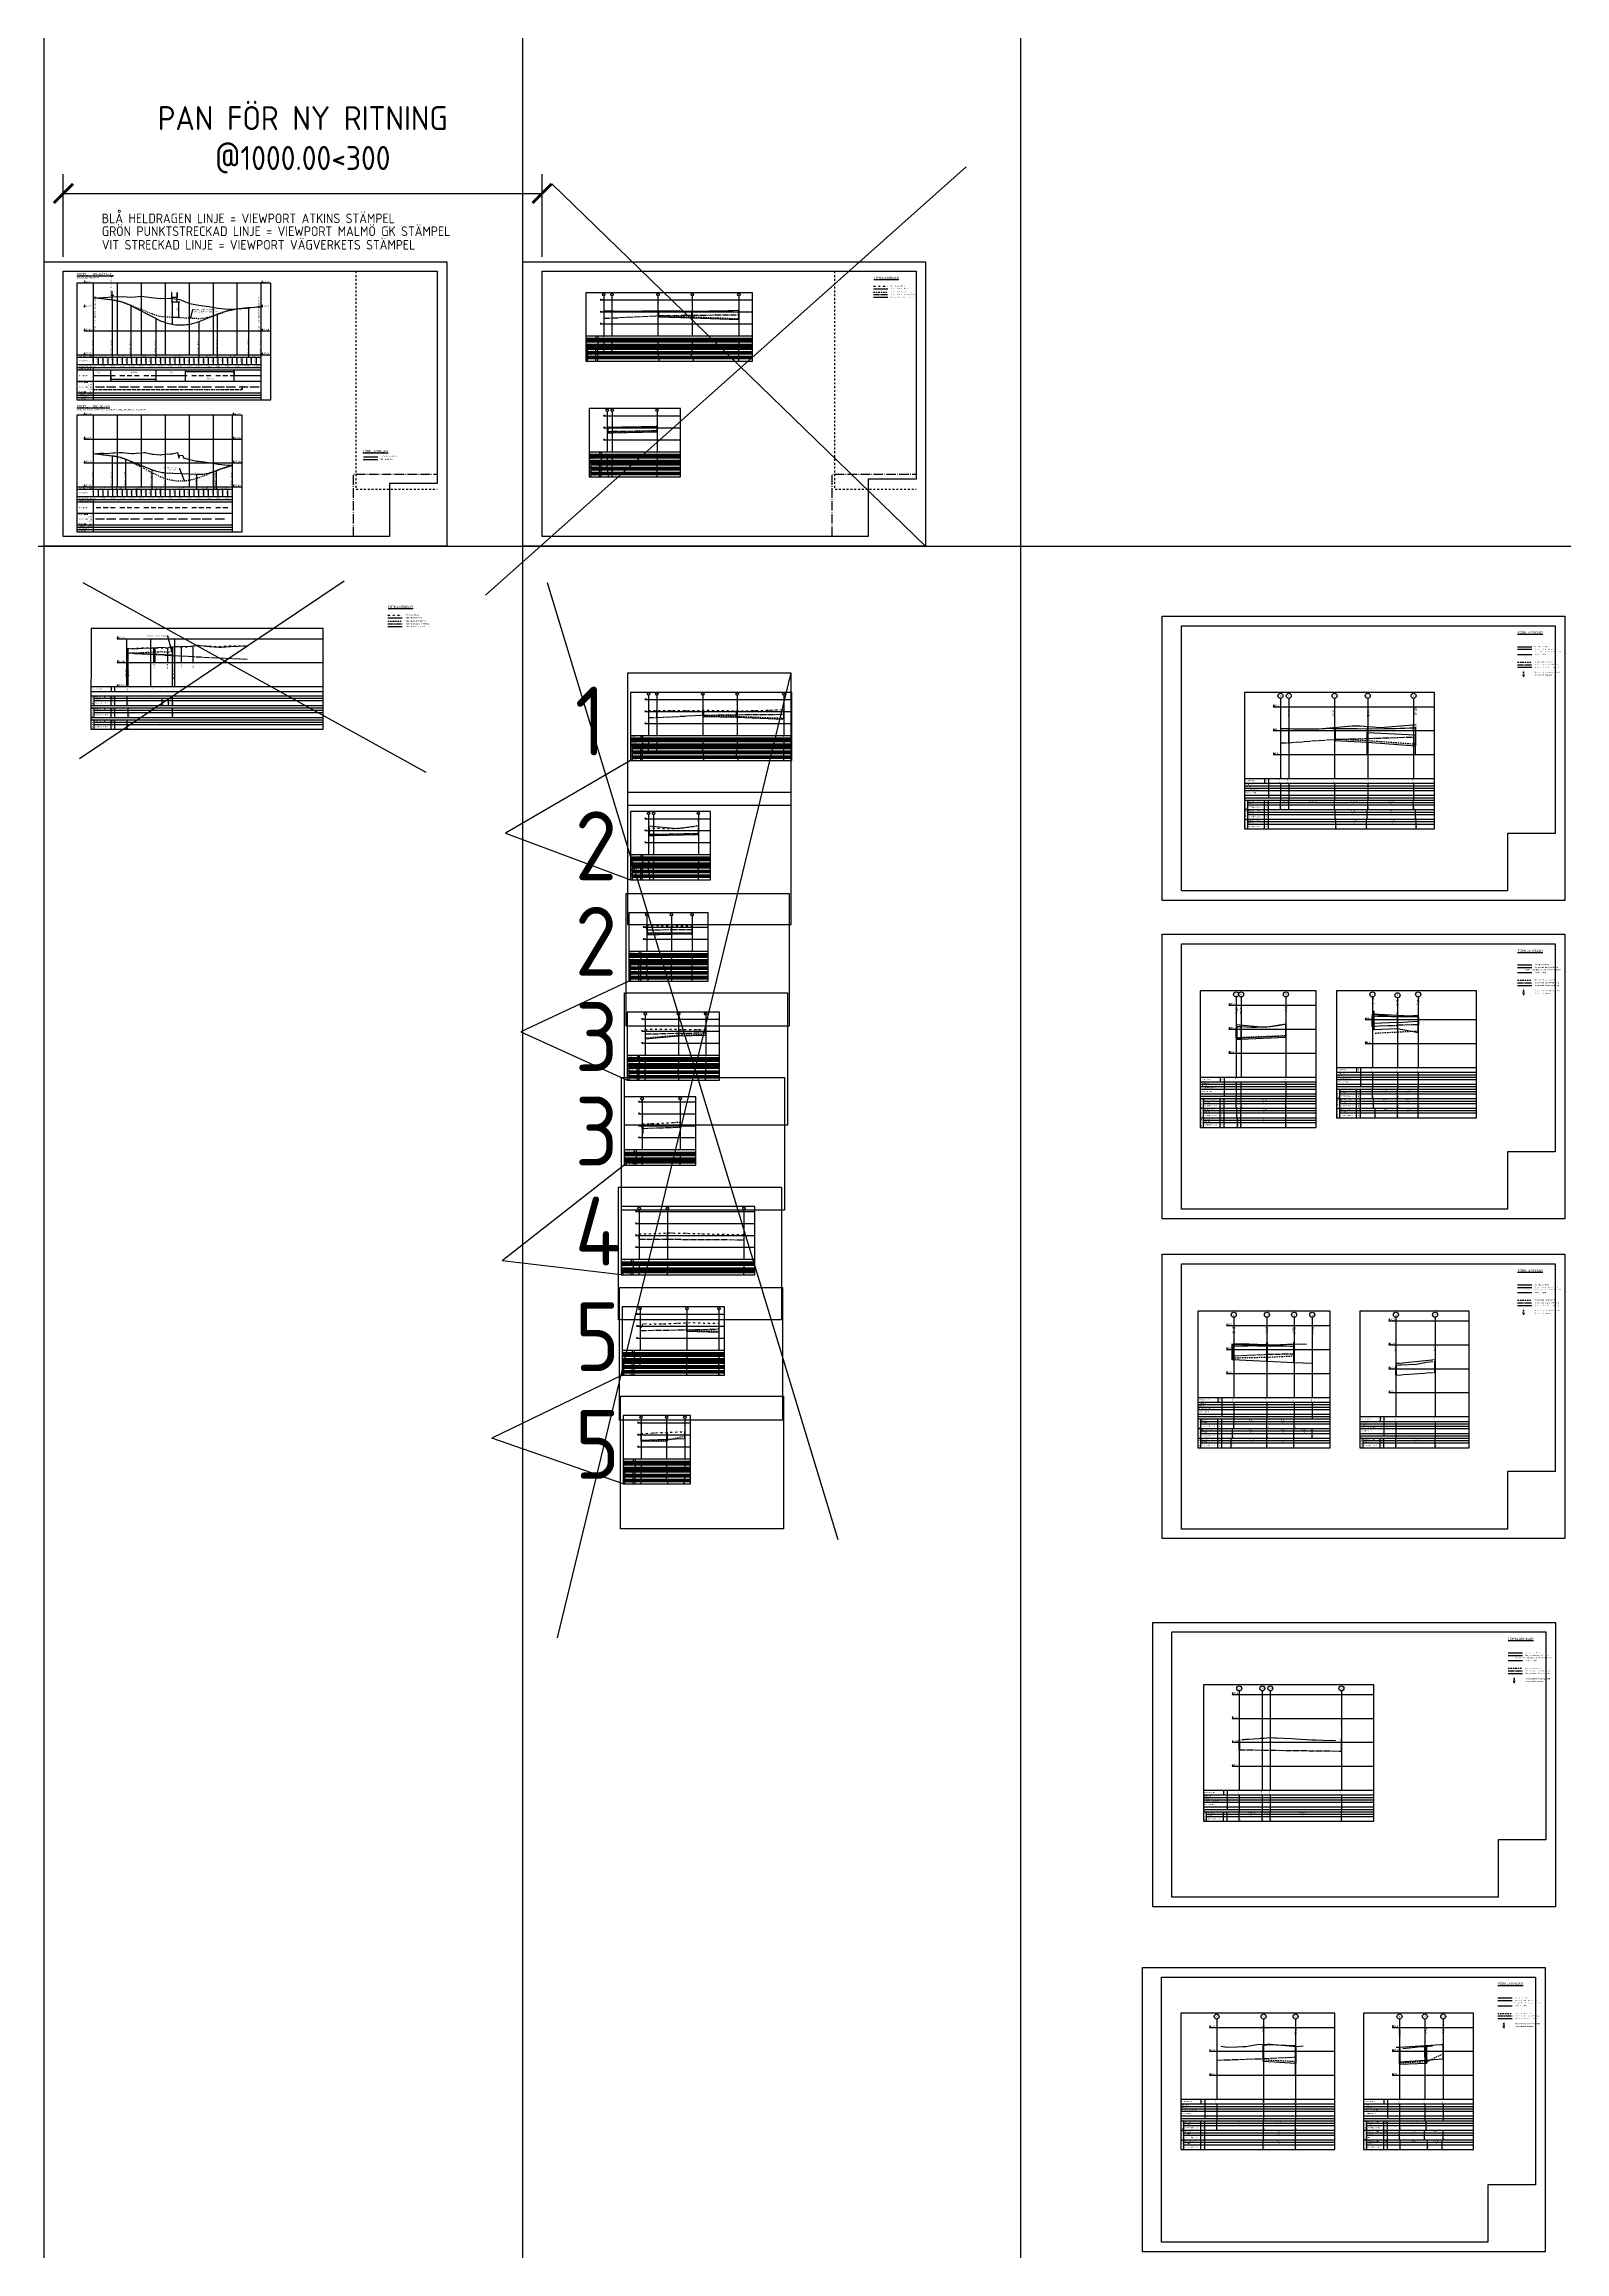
# Model space of a CAD drawing. Header units: metres. Extents: x 14120 to 17296, y 12612 to 17223.
import ezdxf
from ezdxf.enums import TextEntityAlignment as Align

# ---------------------------------------------------------------- set-up
doc = ezdxf.new("R2010")
doc.units = ezdxf.units.M
doc.header["$MEASUREMENT"] = 0
doc.header["$PDMODE"] = 2
doc.header["$PDSIZE"] = -1
for name, pattern in [('AA_DASHED_2', [4, 2, -2]), ('AA_DASHED_4', [8, 4, -4]), ('BH90-PMB-DV', [16, 12, -1.5, 1, -1.5]), ('BH90-PMB-SPV', [16, 8, 8]), ('BH90-PMB-V', [6, 4, -2]), ('CENTRUMLINJE', [27, 20, -3, 1, -3]), ('DIVIDE', [10, 4, -2, 0, -2, 0, -2]), ('STRECKAD_3', [5, 3, -2])]:
    doc.linetypes.add(name, pattern=pattern)
doc.layers.get('0').update_dxf_attribs({"linetype": 'CONTINUOUS'})
doc.layers.get('DEFPOINTS').update_dxf_attribs({"color": 5, "linetype": 'CONTINUOUS'})
for name, color, linetype in [('03_T', 3, 'CONTINUOUS'), ('05_txt', 1, 'CONTINUOUS'), ('100_T', 1, 'CONTINUOUS'), ('800_dim', 4, 'CONTINUOUS'), ('800_MATT', 4, 'CONTINUOUS'), ('800_T', 3, 'CONTINUOUS'), ('BH90-PROJEKTERAD', 7, 'BH90-BERG_FOM'), ('gc-bana', 7, 'AA_DASHED_2'), ('K502', 3, 'CONTINUOUS'), ('K553', 1, 'CONTINUOUS'), ('M-36-Mark_H', 4, 'DIVIDE'), ('M-36-Vertikalgeometri', 7, 'CONTINUOUS'), ('M-362B', 1, 'CONTINUOUS'), ('M-364', 6, 'CONTINUOUS'), ('M-365-T', 1, 'CONTINUOUS'), ('M-365A', 1, 'STRECKAD_3'), ('M-365B', 3, 'DIVIDE'), ('M-368-T', 1, 'CONTINUOUS'), ('M-368A', 1, 'CONTINUOUS'), ('M-368B', 4, 'CONTINUOUS'), ('M-368C', 4, 'CENTRUMLINJE'), ('M-41-Vattenledn', 6, 'BH90-PMB-V'), ('M-412', 3, 'BH90-PMB-DV'), ('M-414', 1, 'STRECKAD_3'), ('M-46-Brunn_nb', 6, 'CONTINUOUS'), ('M-46-Brunn_tb', 6, 'CONTINUOUS'), ('M-46-Element', 4, 'CONTINUOUS'), ('M-46-MARK', 4, 'CONTINUOUS'), ('M-46-MARK_top', 7, 'CONTINUOUS'), ('M-46-Spillvledn', 6, 'BH90-PMB-SPV'), ('M-46-Spillvledn_tryck', 6, 'BH90-PMB-SPV-T'), ('M-466-x', 3, 'CONTINUOUS'), ('M-468A', 1, 'CONTINUOUS'), ('M-469-x', 3, 'CONTINUOUS')]:
    doc.layers.add(name, color=color, linetype=linetype)
for name, color, linetype, plot in [('Slask', 6, 'CONTINUOUS', False), ('Slask-ny lutning', 5, 'CONTINUOUS', False), ('STÖDLINJER', 6, 'CONTINUOUS', False)]:
    doc.layers.add(name, color=color, linetype=linetype, plot=plot)
doc.styles.add('ISO', font='iso.shx')
doc.styles.add('ISO18', font='ISO3098', dxfattribs={"height": 1.8})
doc.styles.add('ISO3098', font='iso3098.shx')
doc.styles.add('ISO35', font='iso3098.shx', dxfattribs={"height": 3.5})
doc.styles.add('P_ISO_25', font='ISO', dxfattribs={"height": 2.5})
doc.styles.add('P_ISO_35', font='ISO', dxfattribs={"height": 3.5})
doc.linetypes.add('BH90-BERG_FOM', pattern='A,1.5,[12,BH90K.SHX,S=0.3,R=0,X=0,Y=0],1.5,-0.75,3,-0.75,3,-0.75,3,-0.75,3,-0.75', length=18.75)
doc.linetypes.add('BH90-PMB-SPV-T', pattern='A,8,[16,BH90K.SHX,S=1,R=0,X=0,Y=0],8', length=16)
doc.dimstyles.new('NovaPlan$7', dxfattribs={"dimtxt": 2.5, "dimasz": 1.5, "dimexe": 2, "dimexo": 5, "dimgap": -1, "dimtad": 0, "dimtoh": 1, "dimzin": 0, "dimdsep": 46, "dimtxsty": 'ISO', "dimcen": 1.5, "dimazin": 0, "dimtfac": 1, "dimtix": 1, "dimtmove": 0, "dimatfit": 3, "dimldrblk": 'DOT', "dimfxl": 1, "dimtolj": 1, "dimtzin": 0, "dimarcsym": 0})
doc.dimstyles.new('POINT-BH90', dxfattribs={"dimtxt": 2.5, "dimasz": 2, "dimexe": 2, "dimexo": 1.5, "dimgap": 2, "dimtad": 1, "dimzin": 0, "dimdsep": 46, "dimtxsty": 'ISO', "dimblk1": 'ARCHTICK', "dimblk2": 'ARCHTICK', "dimsah": 1, "dimcen": 1.5, "dimadec": 0, "dimazin": 0, "dimtfac": 1, "dimtix": 1, "dimtmove": 0, "dimatfit": 3, "dimldrblk": 'ARCHTICK', "dimfxl": 1, "dimtolj": 1, "dimtzin": 0, "dimarcsym": 0})

# ---------------------------------------------------------------- blocks, each defined once
blk = doc.blocks.new('_Dot')
at = {"color": 0, "linetype": 'ByBlock', "lineweight": -2}
blk.add_line((-0.5, 0), (-1, 0), dxfattribs=at)
at = {"color": 0, "linetype": 'ByBlock', "const_width": 0.5}
blk.add_lwpolyline([(-0.25, 0, 1), (0.25, 0, 1)], format="xyb", close=True, dxfattribs=at)
blk = doc.blocks.new('_ARCHTICK')
at = {"color": 0, "linetype": 'ByBlock', "const_width": 0.15}
blk.add_lwpolyline([(-0.5, -0.5), (0.5, 0.5)], dxfattribs=at)
blk = doc.blocks.new('*D7')
at = {"layer": '800_dim', "color": 0, "lineweight": -2, "transparency": 16777216}
for p, q in [((14387.1, 16685.3), (14385.4, 16685.3)), ((14387.4, 16685.3), (14387.4, 16638.3)), ((14385.9, 16638.3), (14385.4, 16638.3))]:
    blk.add_line(p, q, dxfattribs=at)
at = {"layer": 'DEFPOINTS', "color": 0, "transparency": 16777216}
for p in [(14388.6, 16685.3), (14387.4, 16638.3), (14387.4, 16638.3)]:
    blk.add_point(p, dxfattribs=at)
at = {"layer": '800_dim', "color": 0, "lineweight": -2, "transparency": 16777216, "xscale": 2, "yscale": 2, "zscale": 2}
for p, rotation in [((14387.4, 16685.3), 90), ((14387.4, 16638.3), 270)]:
    blk.add_blockref('_ARCHTICK', p, dxfattribs=dict(at, rotation=rotation))
at = {"layer": '800_dim', "color": 0, "transparency": 16777216, "insert": (14384.1, 16661.8), "char_height": 2.5, "attachment_point": 5, "rotation": 90, "style": 'ISO'}
blk.add_mtext('\\A1;{\\Fiso.shx;4.70}', dxfattribs=at)
blk = doc.blocks.new('*D8')
at = {"layer": '800_dim', "color": 0, "lineweight": -2, "transparency": 16777216}
for p, q in [((14388.9, 16653.2), (14403.6, 16653.2)), ((14389.8, 16685.3), (14403.6, 16685.3)), ((14401.6, 16653.2), (14401.6, 16685.3))]:
    blk.add_line(p, q, dxfattribs=at)
at = {"layer": 'DEFPOINTS', "color": 0, "transparency": 16777216}
for p in [(14387.4, 16653.2), (14388.3, 16685.3), (14401.6, 16685.3)]:
    blk.add_point(p, dxfattribs=at)
at = {"layer": '800_dim', "color": 0, "lineweight": -2, "transparency": 16777216, "xscale": 2, "yscale": 2, "zscale": 2}
for p, rotation in [((14401.6, 16685.3), 90), ((14401.6, 16653.2), 270)]:
    blk.add_blockref('_ARCHTICK', p, dxfattribs=dict(at, rotation=rotation))
at = {"layer": '800_dim', "color": 0, "transparency": 16777216, "insert": (14398.4, 16669.2), "char_height": 2.5, "attachment_point": 5, "rotation": 90, "style": 'ISO'}
blk.add_mtext('\\A1;{\\Fiso.shx;3.20}', dxfattribs=at)
blk = doc.blocks.new('brosektion')
at = {"layer": 'K502', "flags": 128}
blk.add_lwpolyline([(4.89, 0, 0.414214), (5.89, 1), (5.89, 1.52), (5.99, 1.52), (5.99, 1.92), (5.59, 1.9), (5.59, 0.9), (-5.59, 0.9), (-5.59, 1.9), (-5.99, 1.92), (-5.99, 1.52), (-5.89, 1.52), (-5.89, 1, 0.414214), (-4.89, 0)], format="xyb", close=True, dxfattribs=at)
at = {"layer": 'K553', "ltscale": 0.1}
blk.add_line((-5.59, 0.9), (-4.83, 0.9), dxfattribs=at)
blk = doc.blocks.new('*D12')
at = {"layer": 'DEFPOINTS', "color": 0, "lineweight": -2, "transparency": 16777216}
for p, q in [((14160.2, 16778.8), (14160.2, 16951.5)), ((15160.2, 16778.8), (15160.2, 16951.5)), ((14160.2, 16911.5), (15160.2, 16911.5))]:
    blk.add_line(p, q, dxfattribs=at)
at = {"layer": 'DEFPOINTS', "color": 0, "transparency": 16777216}
for p in [(15160.2, 16911.5), (14160.2, 16748.8), (15160.2, 16748.8)]:
    blk.add_point(p, dxfattribs=at)
at = {"layer": 'DEFPOINTS', "color": 0, "lineweight": -2, "transparency": 16777216, "xscale": 40, "yscale": 40, "zscale": 40, "rotation": 180}
blk.add_blockref('_ARCHTICK', (14160.2, 16911.5), dxfattribs=at)
at = {"layer": 'DEFPOINTS', "color": 0, "lineweight": -2, "transparency": 16777216, "xscale": 40, "yscale": 40, "zscale": 40}
blk.add_blockref('_ARCHTICK', (15160.2, 16911.5), dxfattribs=at)
at = {"layer": 'DEFPOINTS', "color": 0, "transparency": 16777216, "insert": (14660.2, 17023.5), "char_height": 50, "attachment_point": 5, "style": 'ISO'}
blk.add_mtext('\\A1;{\\Fiso.shx;PAN FÖR NY RITNING\\P@1000.00<300}', dxfattribs=at)
blk = doc.blocks.new('_zniv')
at = {"color": 0}
blk.add_line((0, 0), (0, 0), dxfattribs=at)
blk.add_line((0, 0), (0, 0), dxfattribs=at)
at = {"color": 4, "style": 'ISO'}
blk.add_attdef('ZNIV', text='', height=2, dxfattribs=at).set_placement((0, 0), align=Align.BOTTOM_CENTER)
blk = doc.blocks.new('BH90917f')
for p, q in [((2, 0), (0, 0)), ((4, -2), (4, 2))]:
    blk.add_line(p, q)
for points in [[(2, 2), (2, -2), (4, 2), (4, -2)], [(4, 2), (4, 2), (4, -2)]]:
    blk.add_solid(points)
blk = doc.blocks.new('BH90919f')
blk.add_line((1.5, 0), (-1.5, 0))

msp = doc.modelspace()

# ---------------------------------------------------------------- linework, layer by layer
at = {"layer": '800_T', "color": 7, "flags": 128}
for points in [[(14259.549, 16699.14), (14265.549, 16699.14)], [(14262.549, 16690.197), (14262.549, 16707.4)]]:
    msp.add_lwpolyline(points, dxfattribs=at)
at = {"layer": 'BH90-PROJEKTERAD', "color": 1, "linetype": 'BH90-BERG_FOM', "ltscale": 0.4, "flags": 128}
for points in [[(17197.412, 15948.656), (17227.199, 15948.656)], [(17197.412, 15284.11), (17227.199, 15284.11)], [(17197.412, 14615.883), (17227.199, 14615.883)], [(17177.851, 13846.842), (17207.637, 13846.842)], [(17156.288, 13126.054), (17186.075, 13126.054)]]:
    msp.add_lwpolyline(points, dxfattribs=at)
at = {"layer": 'DEFPOINTS'}
for p, direction in [((14120.19, 16194.839), (0, 1)), ((15120.19, 16194.839), (0, 1)), ((16160.19, 16194.839), (0, 1)), ((14160.19, 16174.839), (1, 0))]:
    msp.add_xline(p, direction, dxfattribs=at)
at = {"layer": 'DEFPOINTS', "flags": 128}
for points in [[(14120.19, 16174.839), (14120.19, 16768.839), (14961.19, 16768.839), (14961.19, 16174.839)], [(14160.19, 16194.839), (14160.19, 16748.839), (14941.19, 16748.839), (14941.19, 16305.638), (14841.19, 16305.638), (14841.19, 16194.839)], [(15120.19, 16174.839), (15120.19, 16768.839), (15961.19, 16768.839), (15961.19, 16174.839)], [(15160.19, 16194.839), (15160.19, 16748.839), (15941.19, 16748.839), (15941.19, 16314.839), (15841.19, 16314.839), (15841.19, 16194.839)], [(16455.335, 15434.456), (16455.335, 16028.456), (17296.335, 16028.456), (17296.335, 15434.456)], [(16495.335, 15454.456), (16495.335, 16008.456), (17276.335, 16008.456), (17276.335, 15574.456), (17176.335, 15574.456), (17176.335, 15454.456)], [(15339.419, 15909.821), (15679.919, 15909.821), (15679.919, 15632.821), (15339.419, 15632.821)], [(15339.419, 15660.935), (15679.919, 15660.935), (15679.919, 15383.935), (15339.419, 15383.935)], [(15335.584, 15449.204), (15676.084, 15449.204), (15676.084, 15172.204), (15335.584, 15172.204)], [(16455.335, 14769.91), (16455.335, 15363.91), (17296.335, 15363.91), (17296.335, 14769.91)], [(16495.335, 14789.91), (16495.335, 15343.91), (17276.335, 15343.91), (17276.335, 14909.91), (17176.335, 14909.91), (17176.335, 14789.91)], [(15332.505, 15241.985), (15673.005, 15241.985), (15673.005, 14964.985), (15332.505, 14964.985)], [(15326.108, 15064.683), (15666.608, 15064.683), (15666.608, 14787.683), (15326.108, 14787.683)], [(15319.789, 14835.592), (15660.289, 14835.592), (15660.289, 14558.592), (15319.789, 14558.592)], [(16455.335, 14101.683), (16455.335, 14695.683), (17296.335, 14695.683), (17296.335, 14101.683)], [(16495.335, 14121.683), (16495.335, 14675.683), (17276.335, 14675.683), (17276.335, 14241.683), (17176.335, 14241.683), (17176.335, 14121.683)], [(15321.571, 14626.005), (15662.071, 14626.005), (15662.071, 14349.005), (15321.571, 14349.005)], [(15323.657, 14399.029), (15664.157, 14399.029), (15664.157, 14122.029), (15323.657, 14122.029)], [(16435.774, 13332.642), (16435.774, 13926.642), (17276.774, 13926.642), (17276.774, 13332.642)], [(16475.774, 13352.642), (16475.774, 13906.642), (17256.774, 13906.642), (17256.774, 13472.642), (17156.774, 13472.642), (17156.774, 13352.642)], [(16414.211, 12611.854), (16414.211, 13205.854), (17255.211, 13205.854), (17255.211, 12611.854)], [(16454.211, 12631.854), (16454.211, 13185.854), (17235.211, 13185.854), (17235.211, 12751.854), (17135.211, 12751.854), (17135.211, 12631.854)]]:
    msp.add_lwpolyline(points, close=True, dxfattribs=at)
at = {"layer": 'DEFPOINTS', "color": 7, "linetype": 'AA_DASHED_4', "flags": 128}
for points in [[(14771.19, 16748.839), (14771.19, 16293.839), (14941.19, 16293.839)], [(15771.19, 16748.839), (15771.19, 16293.839), (15941.19, 16293.839)]]:
    msp.add_lwpolyline(points, dxfattribs=at)
at = {"layer": 'DEFPOINTS', "color": 3, "linetype": 'CENTRUMLINJE', "flags": 128}
for points in [[(14766.19, 16194.839), (14766.19, 16324.839), (14941.19, 16324.839)], [(15766.19, 16194.839), (15766.19, 16324.839), (15941.19, 16324.839)]]:
    msp.add_lwpolyline(points, dxfattribs=at)
at = {"layer": 'gc-bana', "flags": 128}
for points in [[(14223.549, 16694.267), (14262.866, 16689.426, -0.0326952), (14276.413, 16686.841, -0.02695453), (14288.266, 16683.071, -0.00491469), (14290.524, 16682.194), (14345.664, 16660.138, 0.0272648), (14355.375, 16656.844, 0.03425959), (14366.799, 16654.48, 0.02124153), (14373.654, 16653.845), (14439.18, 16650.581, 0.05192168), (14455.843, 16651.486, 0.0323296), (14466.71, 16653.947, 0.02230484), (14474.679, 16656.691), (14479.811, 16658.714, -0.01998086), (14497.713, 16664.969, -0.01851752), (14513.549, 16669.165)], [(14223.549, 16368.237), (14262.806, 16363.404, -0.03275687), (14276.378, 16360.811, -0.02722007), (14288.354, 16356.992, -0.02356858), (14299.532, 16352.131, -0.00479711), (14301.927, 16350.927), (14353.852, 16324.185, 0.02278595), (14364.857, 16319.125, 0.02882002), (14377.696, 16314.756, 0.03074289), (14390.535, 16312.038, 0.04571522), (14408.877, 16311.015, 0.04070757), (14425.385, 16312.97, 0.0300211), (14438.224, 16316.377, 0.01222373), (14443.726, 16318.342), (14482.529, 16333.27, -0.02095573), (14501.176, 16339.572, -0.01468966), (14513.549, 16342.793, -0.02946805)]]:
    msp.add_lwpolyline(points, format="xyb", dxfattribs=at)
at = {"layer": 'M-36-Mark_H'}
for p, q in [((15852.373, 16717.972), (15882.082, 16717.972)), ((14837.94, 16030.542), (14867.649, 16030.542))]:
    msp.add_line(p, q, dxfattribs=at)
at = {"layer": 'M-36-Mark_H', "flags": 128}
for points in [[(14292.95, 15960.368), (14305.125, 15961.123), (14307.855, 15961.286), (14329.541, 15962.385), (14334.753, 15962.624), (14356.439, 15961.946), (14359.092, 15962.07), (14378.877, 15962.336), (14379.753, 15962.324), (14397.71, 15965.918), (14407.144, 15963.764), (14408.254, 15963.768), (14427.739, 15965.481), (14429.703, 15965.578), (14440.871, 15967.933), (14448.814, 15966.446), (14451.233, 15966.345), (14454.752, 15966.574), (14465.303, 15965.777), (14475.891, 15964.977), (14480.05, 15965.271), (14484.795, 15964.753), (14499.995, 15966.193), (14502.865, 15966.137), (14512.392, 15966.319), (14526.559, 15966.578), (14528.849, 15966.55), (14529.502, 15966.562), (14541.927, 15966.822), (14543.945, 15966.811)], [(15382.591, 15831.619), (15384.851, 15831.632), (15384.852, 15831.632), (15392.591, 15831.52), (15402.591, 15831.374), (15408.685, 15831.286), (15414.694, 15831.32), (15422.591, 15831.318), (15432.591, 15831.316), (15442.591, 15831.313), (15448.674, 15831.312), (15453.907, 15831.217), (15462.591, 15831.357), (15489.545, 15831.788), (15489.545, 15831.788), (15491.424, 15831.821), (15492.591, 15831.818), (15502.591, 15831.791), (15529.844, 15831.717), (15529.845, 15831.717), (15531.158, 15831.684), (15532.591, 15831.646), (15542.591, 15831.385), (15571.148, 15830.71), (15571.15, 15830.711), (15572.591, 15830.74), (15598.686, 15831.274), (15598.687, 15831.274), (15602.591, 15831.357), (15612.591, 15831.569), (15622.591, 15831.782), (15632.591, 15831.995), (15634.297, 15832.031), (15634.298, 15832.031), (15642.591, 15832.349), (15652.591, 15832.732), (15662.591, 15833.116), (15664.871, 15833.203), (15664.872, 15833.203), (15664.973, 15833.203)], [(15486.624, 15590.452), (15484.224, 15590.013), (15474.224, 15588.333), (15464.224, 15586.973), (15454.224, 15585.633), (15444.224, 15584.903), (15443.084, 15584.853), (15434.224, 15584.483), (15424.224, 15584.253), (15414.224, 15584.313), (15404.224, 15584.773), (15394.224, 15585.243), (15390.874, 15585.403), (15384.224, 15585.403), (15382.591, 15585.39)], [(15378.757, 15382.587), (15378.82, 15382.587), (15378.821, 15382.587), (15382.81, 15382.44), (15389.258, 15382.321), (15389.26, 15382.321), (15398.757, 15382.043), (15408.757, 15381.75), (15418.757, 15381.458), (15426.243, 15381.239), (15426.244, 15381.239), (15428.757, 15381.268), (15438.757, 15381.384), (15448.757, 15381.499), (15454.224, 15381.563), (15454.225, 15381.563), (15458.757, 15381.563), (15468.757, 15381.563), (15473.498, 15381.563)], [(15375.677, 15165.368), (15403.902, 15165.637), (15405.677, 15165.661), (15415.677, 15165.8), (15416.881, 15165.817), (15416.882, 15165.817), (15425.677, 15165.7), (15435.677, 15165.568), (15445.677, 15165.435), (15455.677, 15165.303), (15455.894, 15165.3), (15455.895, 15165.3), (15465.677, 15165.23), (15475.677, 15165.159), (15485.677, 15165.087), (15494.533, 15165.024), (15494.534, 15165.024), (15495.677, 15165.024), (15501.871, 15165.024)], [(15369.281, 14967.917), (15374.023, 14968.154), (15374.024, 14968.154), (15377.494, 14968.297), (15379.281, 14968.339), (15409.374, 14969.053), (15409.375, 14969.053), (15419.281, 14969.796), (15429.281, 14970.546), (15439.281, 14971.296), (15444.113, 14971.659), (15444.113, 14971.659), (15448.675, 14971.659)], [(15362.962, 14738.053), (15368.031, 14738.125), (15372.962, 14738.195), (15373.884, 14738.208), (15373.885, 14738.208), (15376.003, 14738.238), (15376.003, 14738.238), (15381.894, 14738.479), (15381.895, 14738.479), (15392.745, 14738.923), (15392.962, 14738.93), (15402.962, 14739.211), (15404.404, 14739.251), (15404.405, 14739.251), (15407.082, 14739.355), (15409.063, 14739.432), (15412.962, 14739.582), (15414.361, 14739.636), (15415.364, 14739.675), (15415.987, 14739.699), (15419.588, 14740.169), (15419.588, 14740.169), (15422.962, 14740.147), (15432.962, 14740.081), (15437.658, 14739.99), (15441.657, 14739.918), (15441.658, 14739.918), (15446.173, 14739.82), (15446.174, 14739.82), (15452.962, 14739.667), (15462.962, 14739.44), (15472.962, 14739.213), (15477.664, 14739.106), (15486.767, 14738.765), (15486.768, 14738.765), (15492.962, 14738.586), (15502.962, 14738.297), (15512.962, 14738.008), (15519.796, 14737.811), (15527.678, 14737.55), (15527.679, 14737.55), (15532.962, 14737.469), (15542.962, 14737.316), (15543.307, 14737.311), (15543.307, 14737.311), (15552.962, 14737.21), (15569.639, 14737.036), (15569.64, 14737.036), (15572.962, 14737.036), (15581.717, 14737.036)], [(15374.045, 14550.728), (15384.743, 14549.887), (15384.998, 14549.867), (15384.998, 14549.867), (15394.743, 14550.046), (15404.743, 14550.23), (15407.669, 14550.283), (15407.672, 14550.283), (15419.47, 14550.579), (15425.735, 14550.72), (15425.737, 14550.72), (15434.743, 14551.14), (15444.743, 14551.606), (15454.743, 14552.073), (15464.743, 14552.539), (15471.19, 14552.84), (15471.191, 14552.84), (15476.996, 14552.837), (15484.706, 14552.512), (15484.707, 14552.512), (15484.743, 14552.51), (15509.124, 14551.47), (15514.743, 14551.47), (15524.743, 14551.47), (15529.565, 14551.47)], [(15366.83, 14321.039), (15374.965, 14321.403), (15374.967, 14321.403), (15376.83, 14321.503), (15386.83, 14322.04), (15392.503, 14322.345), (15392.504, 14322.345), (15396.83, 14322.646), (15406.83, 14323.342), (15410.835, 14323.62), (15420.343, 14323.492), (15420.344, 14323.492), (15426.83, 14323.776), (15436.83, 14324.213), (15446.83, 14324.65), (15456.83, 14325.087), (15458.283, 14325.137)]]:
    msp.add_lwpolyline(points, dxfattribs=at)
at = {"layer": 'M-36-Vertikalgeometri'}
for points in [[(16985.887, 15800.733), (16978.514, 15801.149)], [(15486.624, 15590.774), (15443.083, 15584.239), (15443.083, 15584.239), (15382.591, 15589.599)]]:
    msp.add_lwpolyline(points, dxfattribs=at)
at = {"layer": 'M-362B'}
msp.add_line((14786.751, 16355.804), (14816.918, 16355.804), dxfattribs=at)
at = {"layer": 'M-362B', "flags": 128}
for points in [[(14223.549, 16693.016), (14223.549, 16693.016), (14243.549, 16694.109), (14263.549, 16695.146), (14283.549, 16695.859), (14303.549, 16694.833), (14323.549, 16696.563), (14343.549, 16693.997), (14363.549, 16691.909), (14383.549, 16692.921), (14403.549, 16689.772), (14423.549, 16681.225), (14443.549, 16678.052), (14463.549, 16674.987), (14483.549, 16671.957), (14503.549, 16669.848), (14523.549, 16670.615), (14543.549, 16672.146), (14563.549, 16674.551), (14573.549, 16674.999)], [(14223.549, 16367.641), (14236.959, 16369.234), (14243.549, 16368.633), (14244.986, 16368.502), (14256.677, 16369.079), (14263.549, 16369.466), (14267.451, 16369.686), (14277.416, 16370.475), (14283.549, 16370.027), (14289.113, 16369.62), (14303.549, 16368.483), (14306.513, 16368.25), (14312.31, 16368.689), (14323.549, 16369.778), (14329.372, 16370.367), (14329.426, 16370.363), (14330.673, 16370.132), (14343.549, 16367.583), (14345.608, 16367.183), (14348.651, 16366.94), (14362.741, 16365.658), (14363.549, 16365.75), (14367.625, 16366.213), (14374.331, 16367.036), (14383.549, 16367.563), (14387.228, 16367.774), (14398.657, 16370.006), (14401.268, 16358.55), (14403.472, 16365.089), (14403.549, 16365.078), (14409.834, 16364.211), (14410.889, 16359.384), (14423.549, 16355.785), (14429.988, 16353.995), (14435.83, 16352.961), (14438.59, 16352.574), (14443.549, 16351.968), (14454.114, 16350.663), (14462.667, 16349.2), (14463.549, 16349.077), (14472.679, 16347.806), (14483.549, 16346.227), (14483.963, 16346.167), (14491.427, 16345.011), (14503.549, 16343.926), (14504.309, 16343.858), (14510.217, 16344.102), (14513.549, 16344.395)]]:
    msp.add_lwpolyline(points, dxfattribs=at)
at = {"layer": 'M-364'}
msp.add_line((14787.208, 16361.289), (14816.918, 16361.289), dxfattribs=at)
at = {"layer": 'M-364', "flags": 128}
msp.add_lwpolyline([(14223.549, 16693.967), (14262.806, 16689.134, -0.03275687), (14276.378, 16686.541, -0.02722007), (14288.354, 16682.723, -0.02356858), (14299.532, 16677.861, -0.00479711), (14301.927, 16676.657), (14353.852, 16649.915, 0.02278595), (14364.857, 16644.855, 0.02882002), (14377.696, 16640.486, 0.03074289), (14390.535, 16637.768, 0.04571522), (14408.877, 16636.745, 0.04070757), (14425.385, 16638.701, 0.0300211), (14438.224, 16642.107, 0.01222373), (14443.726, 16644.072), (14482.529, 16659, -0.02095573), (14501.176, 16665.302, -0.02362075), (14521.155, 16670.124, -0.02946805), (14545.129, 16673.273, -0.0033161), (14547.793, 16673.446), (14573.549, 16674.942)], format="xyb", dxfattribs=at)
at = {"layer": 'M-364'}
msp.add_lwpolyline([(14223.549, 16368.537), (14262.866, 16363.696, -0.0326952), (14276.413, 16361.11, -0.02695453), (14288.266, 16357.341, -0.00491469), (14290.524, 16356.464), (14345.664, 16334.407, 0.0272648), (14355.375, 16331.114, 0.03425959), (14366.799, 16328.749, 0.02124153), (14373.654, 16328.114), (14439.18, 16324.851, 0.05192168), (14455.843, 16325.756, 0.0323296), (14466.71, 16328.217, 0.02230484), (14474.679, 16330.961), (14479.811, 16332.984, -0.01998086), (14497.713, 16339.239, -0.01851752), (14513.549, 16343.435)], format="xyb", dxfattribs=at)
at = {"layer": 'M-365-T'}
msp.add_lwpolyline([(14533.549, 16506.209), (14533.549, 16502.209), (14533.216, 16504.209), (14533.883, 16504.209), (14533.549, 16502.209)], dxfattribs=at)
msp.add_lwpolyline([(14533.549, 16506.209), (14533.549, 16502.209), (14533.216, 16504.209), (14533.883, 16504.209), (14533.549, 16502.209)], dxfattribs=at)
at = {"layer": 'M-365A'}
msp.add_lwpolyline([(14223.549, 16502.209), (14533.549, 16502.209)], dxfattribs=at)
at = {"layer": 'M-365B'}
msp.add_lwpolyline([(14223.549, 16502.209), (14533.549, 16502.209)], dxfattribs=at)
at = {"layer": 'M-368-T'}
for p, q in [((14205.549, 16727.209), (14203.549, 16727.209)), ((14204.549, 16724.209), (14203.549, 16726.209)), ((14205.549, 16726.209), (14203.549, 16726.209)), ((14204.549, 16728.209), (14204.549, 16726.209)), ((14204.549, 16724.209), (14205.549, 16726.209)), ((14576.549, 16727.209), (14574.549, 16727.209)), ((14575.549, 16724.209), (14574.549, 16726.209)), ((14576.549, 16726.209), (14574.549, 16726.209)), ((14575.549, 16728.209), (14575.549, 16726.209)), ((14575.549, 16724.209), (14576.549, 16726.209)), ((14205.549, 16677.209), (14203.549, 16677.209)), ((14204.549, 16674.209), (14203.549, 16676.209)), ((14205.549, 16676.209), (14203.549, 16676.209)), ((14204.549, 16678.209), (14204.549, 16676.209)), ((14204.549, 16674.209), (14205.549, 16676.209)), ((14576.549, 16677.209), (14574.549, 16677.209)), ((14575.549, 16674.209), (14574.549, 16676.209)), ((14576.549, 16676.209), (14574.549, 16676.209)), ((14575.549, 16678.209), (14575.549, 16676.209)), ((14575.549, 16674.209), (14576.549, 16676.209)), ((15281.363, 16690.376), (15282.363, 16690.376)), ((15281.363, 16689.876), (15282.363, 16689.876)), ((15281.363, 16689.876), (15281.863, 16688.876)), ((15281.363, 16665.376), (15282.363, 16665.376)), ((15281.363, 16664.876), (15282.363, 16664.876)), ((15281.363, 16664.876), (15281.863, 16663.876)), ((15281.863, 16690.876), (15281.863, 16689.876)), ((15282.363, 16689.876), (15281.863, 16688.876)), ((15281.863, 16665.876), (15281.863, 16664.876)), ((15282.363, 16664.876), (15281.863, 16663.876)), ((14205.549, 16627.209), (14203.549, 16627.209)), ((14204.549, 16624.209), (14203.549, 16626.209)), ((14205.549, 16626.209), (14203.549, 16626.209)), ((14204.549, 16628.209), (14204.549, 16626.209)), ((14204.549, 16624.209), (14205.549, 16626.209)), ((14576.549, 16627.209), (14574.549, 16627.209)), ((14575.549, 16624.209), (14574.549, 16626.209)), ((14576.549, 16626.209), (14574.549, 16626.209)), ((14575.549, 16628.209), (14575.549, 16626.209)), ((14575.549, 16624.209), (14576.549, 16626.209)), ((15281.363, 16640.376), (15282.363, 16640.376)), ((15281.363, 16639.876), (15282.363, 16639.876)), ((15281.363, 16639.876), (15281.863, 16638.876)), ((15281.863, 16640.876), (15281.863, 16639.876)), ((15282.363, 16639.876), (15281.863, 16638.876)), ((14205.549, 16577.209), (14203.549, 16577.209)), ((14204.549, 16574.209), (14203.549, 16576.209)), ((14205.549, 16576.209), (14203.549, 16576.209)), ((14204.549, 16578.209), (14204.549, 16576.209)), ((14204.549, 16574.209), (14205.549, 16576.209)), ((14576.549, 16577.209), (14574.549, 16577.209)), ((14575.549, 16574.209), (14574.549, 16576.209)), ((14576.549, 16576.209), (14574.549, 16576.209)), ((14575.549, 16578.209), (14575.549, 16576.209)), ((14575.549, 16574.209), (14576.549, 16576.209)), ((14205.549, 16451.479), (14203.549, 16451.479)), ((14204.549, 16448.479), (14203.549, 16450.479)), ((14205.549, 16450.479), (14203.549, 16450.479)), ((14204.549, 16452.479), (14204.549, 16450.479)), ((14204.549, 16448.479), (14205.549, 16450.479)), ((14516.549, 16451.479), (14514.549, 16451.479)), ((14515.549, 16448.479), (14514.549, 16450.479)), ((14516.549, 16450.479), (14514.549, 16450.479)), ((14515.549, 16452.479), (14515.549, 16450.479)), ((14515.549, 16448.479), (14516.549, 16450.479)), ((15288.793, 16448.463), (15289.793, 16448.463)), ((15288.793, 16447.963), (15289.793, 16447.963)), ((15288.793, 16447.963), (15289.293, 16446.963)), ((15288.793, 16423.463), (15289.793, 16423.463)), ((15288.793, 16422.963), (15289.793, 16422.963)), ((15288.793, 16422.963), (15289.293, 16421.963)), ((15289.293, 16448.963), (15289.293, 16447.963)), ((15289.793, 16447.963), (15289.293, 16446.963)), ((15289.293, 16423.963), (15289.293, 16422.963)), ((15289.793, 16422.963), (15289.293, 16421.963)), ((14205.549, 16401.479), (14203.549, 16401.479)), ((14204.549, 16398.479), (14203.549, 16400.479)), ((14205.549, 16400.479), (14203.549, 16400.479)), ((14204.549, 16402.479), (14204.549, 16400.479)), ((14204.549, 16398.479), (14205.549, 16400.479)), ((14516.549, 16401.479), (14514.549, 16401.479)), ((14515.549, 16398.479), (14514.549, 16400.479)), ((14516.549, 16400.479), (14514.549, 16400.479)), ((14515.549, 16402.479), (14515.549, 16400.479)), ((14515.549, 16398.479), (14516.549, 16400.479)), ((15288.793, 16398.463), (15289.793, 16398.463)), ((15288.793, 16397.963), (15289.793, 16397.963)), ((15288.793, 16397.963), (15289.293, 16396.963)), ((15289.293, 16398.963), (15289.293, 16397.963)), ((15289.793, 16397.963), (15289.293, 16396.963)), ((14205.549, 16351.479), (14203.549, 16351.479)), ((14204.549, 16348.479), (14203.549, 16350.479)), ((14205.549, 16350.479), (14203.549, 16350.479)), ((14204.549, 16352.479), (14204.549, 16350.479)), ((14204.549, 16348.479), (14205.549, 16350.479)), ((14516.549, 16351.479), (14514.549, 16351.479)), ((14515.549, 16348.479), (14514.549, 16350.479)), ((14516.549, 16350.479), (14514.549, 16350.479)), ((14515.549, 16352.479), (14515.549, 16350.479)), ((14515.549, 16348.479), (14516.549, 16350.479)), ((14205.549, 16301.479), (14203.549, 16301.479)), ((14204.549, 16298.479), (14203.549, 16300.479)), ((14205.549, 16300.479), (14203.549, 16300.479)), ((14204.549, 16302.479), (14204.549, 16300.479)), ((14204.549, 16298.479), (14205.549, 16300.479)), ((14516.549, 16301.479), (14514.549, 16301.479)), ((14515.549, 16298.479), (14514.549, 16300.479)), ((14516.549, 16300.479), (14514.549, 16300.479)), ((14515.549, 16302.479), (14515.549, 16300.479)), ((14515.549, 16298.479), (14516.549, 16300.479)), ((14274.945, 15984.366), (14272.945, 15984.366)), ((14273.945, 15981.366), (14272.945, 15983.366)), ((14274.945, 15983.366), (14272.945, 15983.366)), ((14273.945, 15985.366), (14273.945, 15983.366)), ((14273.945, 15981.366), (14274.945, 15983.366)), ((14274.945, 15934.366), (14272.945, 15934.366)), ((14273.945, 15931.366), (14272.945, 15933.366)), ((14274.945, 15933.366), (14272.945, 15933.366)), ((14273.945, 15935.366), (14273.945, 15933.366)), ((14273.945, 15931.366), (14274.945, 15933.366)), ((14274.945, 15884.366), (14272.945, 15884.366)), ((14273.945, 15881.366), (14272.945, 15883.366)), ((14274.945, 15883.366), (14272.945, 15883.366)), ((14273.945, 15885.366), (14273.945, 15883.366)), ((14273.945, 15881.366), (14274.945, 15883.366)), ((15375.091, 15855.83), (15376.091, 15855.83)), ((15375.091, 15855.33), (15376.091, 15855.33)), ((15375.091, 15855.33), (15375.591, 15854.33)), ((15375.091, 15830.83), (15376.091, 15830.83)), ((15375.091, 15830.33), (15376.091, 15830.33)), ((15375.091, 15830.33), (15375.591, 15829.33)), ((15375.591, 15856.33), (15375.591, 15855.33)), ((15376.091, 15855.33), (15375.591, 15854.33)), ((15375.591, 15831.33), (15375.591, 15830.33)), ((15376.091, 15830.33), (15375.591, 15829.33)), ((16687.332, 15842.33), (16689.332, 15842.33)), ((16687.332, 15841.33), (16689.332, 15841.33)), ((16687.332, 15841.33), (16688.332, 15839.33)), ((16688.332, 15843.33), (16688.332, 15841.33)), ((16689.332, 15841.33), (16688.332, 15839.33)), ((15375.091, 15805.83), (15376.091, 15805.83)), ((15375.091, 15805.33), (15376.091, 15805.33)), ((15375.091, 15805.33), (15375.591, 15804.33)), ((15375.591, 15806.33), (15375.591, 15805.33)), ((15376.091, 15805.33), (15375.591, 15804.33)), ((16687.332, 15792.33), (16689.332, 15792.33)), ((16687.332, 15791.33), (16689.332, 15791.33)), ((16687.332, 15791.33), (16688.332, 15789.33)), ((16688.332, 15793.33), (16688.332, 15791.33)), ((16689.332, 15791.33), (16688.332, 15789.33)), ((16687.332, 15742.33), (16689.332, 15742.33)), ((16687.332, 15741.33), (16689.332, 15741.33)), ((16687.332, 15741.33), (16688.332, 15739.33)), ((16688.332, 15743.33), (16688.332, 15741.33)), ((16689.332, 15741.33), (16688.332, 15739.33)), ((15375.091, 15606.943), (15376.091, 15606.943)), ((15375.091, 15606.443), (15376.091, 15606.443)), ((15375.091, 15606.443), (15375.591, 15605.443)), ((15375.591, 15607.443), (15375.591, 15606.443)), ((15376.091, 15606.443), (15375.591, 15605.443)), ((15375.091, 15581.943), (15376.091, 15581.943)), ((15375.091, 15581.443), (15376.091, 15581.443)), ((15375.091, 15581.443), (15375.591, 15580.443)), ((15375.091, 15556.943), (15376.091, 15556.943)), ((15375.091, 15556.443), (15376.091, 15556.443)), ((15375.091, 15556.443), (15375.591, 15555.443)), ((15375.591, 15582.443), (15375.591, 15581.443)), ((15376.091, 15581.443), (15375.591, 15580.443)), ((15375.591, 15557.443), (15375.591, 15556.443)), ((15376.091, 15556.443), (15375.591, 15555.443)), ((15371.257, 15380.212), (15372.257, 15380.212)), ((15371.257, 15379.712), (15372.257, 15379.712)), ((15371.257, 15379.712), (15371.757, 15378.712)), ((15371.757, 15380.712), (15371.757, 15379.712)), ((15372.257, 15379.712), (15371.757, 15378.712)), ((15371.257, 15355.212), (15372.257, 15355.212)), ((15371.257, 15354.712), (15372.257, 15354.712)), ((15371.257, 15354.712), (15371.757, 15353.712)), ((15371.757, 15355.712), (15371.757, 15354.712)), ((15372.257, 15354.712), (15371.757, 15353.712)), ((16594.718, 15218.69), (16596.718, 15218.69)), ((16595.718, 15219.69), (16595.718, 15217.69)), ((15368.177, 15187.993), (15369.177, 15187.993)), ((15368.177, 15187.493), (15369.177, 15187.493)), ((15368.177, 15187.493), (15368.677, 15186.493)), ((15368.677, 15188.493), (15368.677, 15187.493)), ((15369.177, 15187.493), (15368.677, 15186.493)), ((16594.718, 15217.69), (16596.718, 15217.69)), ((16594.718, 15217.69), (16595.718, 15215.69)), ((16596.718, 15217.69), (16595.718, 15215.69)), ((16879.429, 15188.69), (16881.429, 15188.69)), ((16879.429, 15187.69), (16881.429, 15187.69)), ((16879.429, 15187.69), (16880.429, 15185.69)), ((16880.429, 15189.69), (16880.429, 15187.69)), ((16881.429, 15187.69), (16880.429, 15185.69)), ((15368.177, 15162.993), (15369.177, 15162.993)), ((15368.177, 15162.493), (15369.177, 15162.493)), ((15368.177, 15162.493), (15368.677, 15161.493)), ((15368.177, 15137.993), (15369.177, 15137.993)), ((15368.177, 15137.493), (15369.177, 15137.493)), ((15368.177, 15137.493), (15368.677, 15136.493)), ((15368.677, 15163.493), (15368.677, 15162.493)), ((15369.177, 15162.493), (15368.677, 15161.493)), ((15368.677, 15138.493), (15368.677, 15137.493)), ((15369.177, 15137.493), (15368.677, 15136.493)), ((16594.718, 15168.69), (16596.718, 15168.69)), ((16594.718, 15167.69), (16596.718, 15167.69)), ((16594.718, 15167.69), (16595.718, 15165.69)), ((16595.718, 15169.69), (16595.718, 15167.69)), ((16596.718, 15167.69), (16595.718, 15165.69)), ((16879.429, 15138.69), (16881.429, 15138.69)), ((16879.429, 15137.69), (16881.429, 15137.69)), ((16879.429, 15137.69), (16880.429, 15135.69)), ((16880.429, 15139.69), (16880.429, 15137.69)), ((16881.429, 15137.69), (16880.429, 15135.69)), ((16594.718, 15118.69), (16596.718, 15118.69)), ((16594.718, 15117.69), (16596.718, 15117.69)), ((16594.718, 15117.69), (16595.718, 15115.69)), ((16595.718, 15119.69), (16595.718, 15117.69)), ((16596.718, 15117.69), (16595.718, 15115.69)), ((15361.781, 15015.692), (15362.781, 15015.692)), ((15361.781, 15015.192), (15362.781, 15015.192)), ((15361.781, 15015.192), (15362.281, 15014.192)), ((15361.781, 14990.692), (15362.781, 14990.692)), ((15361.781, 14990.192), (15362.781, 14990.192)), ((15361.781, 14990.192), (15362.281, 14989.192)), ((15362.281, 15016.192), (15362.281, 15015.192)), ((15362.781, 15015.192), (15362.281, 15014.192)), ((15362.281, 14991.192), (15362.281, 14990.192)), ((15362.781, 14990.192), (15362.281, 14989.192)), ((15361.781, 14965.692), (15362.781, 14965.692)), ((15361.781, 14965.192), (15362.781, 14965.192)), ((15361.781, 14965.192), (15362.281, 14964.192)), ((15362.281, 14966.192), (15362.281, 14965.192)), ((15362.781, 14965.192), (15362.281, 14964.192)), ((15362.281, 14941.192), (15362.281, 14940.192)), ((15361.781, 14940.692), (15362.781, 14940.692)), ((15361.781, 14940.192), (15362.781, 14940.192)), ((15361.781, 14940.192), (15362.281, 14939.192)), ((15362.781, 14940.192), (15362.281, 14939.192)), ((15355.462, 14786.601), (15356.462, 14786.601)), ((15355.462, 14786.101), (15356.462, 14786.101)), ((15355.462, 14786.101), (15355.962, 14785.101)), ((15355.462, 14761.601), (15356.462, 14761.601)), ((15355.462, 14761.101), (15356.462, 14761.101)), ((15355.462, 14761.101), (15355.962, 14760.101)), ((15355.962, 14787.101), (15355.962, 14786.101)), ((15356.462, 14786.101), (15355.962, 14785.101)), ((15355.962, 14762.101), (15355.962, 14761.101)), ((15356.462, 14761.101), (15355.962, 14760.101)), ((15355.462, 14736.601), (15356.462, 14736.601)), ((15355.462, 14736.101), (15356.462, 14736.101)), ((15355.462, 14736.101), (15355.962, 14735.101)), ((15355.462, 14711.601), (15356.462, 14711.601)), ((15355.462, 14711.101), (15356.462, 14711.101)), ((15355.462, 14711.101), (15355.962, 14710.101)), ((15355.962, 14737.101), (15355.962, 14736.101)), ((15356.462, 14736.101), (15355.962, 14735.101)), ((15355.962, 14712.101), (15355.962, 14711.101)), ((15356.462, 14711.101), (15355.962, 14710.101)), ((15357.743, 14572.514), (15357.743, 14571.514)), ((15357.243, 14572.014), (15358.243, 14572.014)), ((15357.243, 14571.514), (15358.243, 14571.514)), ((15357.243, 14571.514), (15357.743, 14570.514)), ((15357.243, 14547.014), (15358.243, 14547.014)), ((15357.243, 14546.514), (15358.243, 14546.514)), ((15357.243, 14546.514), (15357.743, 14545.514)), ((15358.243, 14571.514), (15357.743, 14570.514)), ((15357.743, 14547.514), (15357.743, 14546.514)), ((15358.243, 14546.514), (15357.743, 14545.514)), ((16589.682, 14549.534), (16591.682, 14549.534)), ((16589.682, 14548.534), (16591.682, 14548.534)), ((16589.682, 14548.534), (16590.682, 14546.534)), ((16590.682, 14550.534), (16590.682, 14548.534)), ((16591.682, 14548.534), (16590.682, 14546.534)), ((16928.387, 14559.534), (16930.387, 14559.534)), ((16928.387, 14558.534), (16930.387, 14558.534)), ((16928.387, 14558.534), (16929.387, 14556.534)), ((16929.387, 14560.534), (16929.387, 14558.534)), ((16930.387, 14558.534), (16929.387, 14556.534)), ((15357.243, 14522.014), (15358.243, 14522.014)), ((15357.243, 14521.514), (15358.243, 14521.514)), ((15357.243, 14521.514), (15357.743, 14520.514)), ((15357.743, 14522.514), (15357.743, 14521.514)), ((15358.243, 14521.514), (15357.743, 14520.514)), ((16589.682, 14499.534), (16591.682, 14499.534)), ((16589.682, 14498.534), (16591.682, 14498.534)), ((16589.682, 14498.534), (16590.682, 14496.534)), ((16590.682, 14500.534), (16590.682, 14498.534)), ((16591.682, 14498.534), (16590.682, 14496.534)), ((16928.387, 14509.534), (16930.387, 14509.534)), ((16928.387, 14508.534), (16930.387, 14508.534)), ((16928.387, 14508.534), (16929.387, 14506.534)), ((16929.387, 14510.534), (16929.387, 14508.534)), ((16930.387, 14508.534), (16929.387, 14506.534)), ((16589.682, 14449.534), (16591.682, 14449.534)), ((16589.682, 14448.534), (16591.682, 14448.534)), ((16589.682, 14448.534), (16590.682, 14446.534)), ((16590.682, 14450.534), (16590.682, 14448.534)), ((16591.682, 14448.534), (16590.682, 14446.534)), ((16928.387, 14459.534), (16930.387, 14459.534)), ((16928.387, 14458.534), (16930.387, 14458.534)), ((16928.387, 14458.534), (16929.387, 14456.534)), ((16929.387, 14460.534), (16929.387, 14458.534)), ((16930.387, 14458.534), (16929.387, 14456.534)), ((16928.387, 14409.534), (16930.387, 14409.534)), ((16928.387, 14408.534), (16930.387, 14408.534)), ((16928.387, 14408.534), (16929.387, 14406.534)), ((16929.387, 14410.534), (16929.387, 14408.534)), ((16930.387, 14408.534), (16929.387, 14406.534)), ((15359.33, 14345.038), (15360.33, 14345.038)), ((15359.33, 14344.538), (15360.33, 14344.538)), ((15359.33, 14344.538), (15359.83, 14343.538)), ((15359.83, 14345.538), (15359.83, 14344.538)), ((15360.33, 14344.538), (15359.83, 14343.538)), ((15359.33, 14320.038), (15360.33, 14320.038)), ((15359.33, 14319.538), (15360.33, 14319.538)), ((15359.33, 14319.538), (15359.83, 14318.538)), ((15359.83, 14320.538), (15359.83, 14319.538)), ((15360.33, 14319.538), (15359.83, 14318.538)), ((15359.83, 14295.538), (15359.83, 14294.538)), ((15359.33, 14295.038), (15360.33, 14295.038)), ((15359.33, 14294.538), (15360.33, 14294.538)), ((15359.33, 14294.538), (15359.83, 14293.538)), ((15360.33, 14294.538), (15359.83, 14293.538)), ((16601.386, 13779.126), (16603.386, 13779.126)), ((16601.386, 13778.126), (16603.386, 13778.126)), ((16601.386, 13778.126), (16602.386, 13776.126)), ((16602.386, 13780.126), (16602.386, 13778.126)), ((16603.386, 13778.126), (16602.386, 13776.126)), ((16601.386, 13729.126), (16603.386, 13729.126)), ((16601.386, 13728.126), (16603.386, 13728.126)), ((16601.386, 13728.126), (16602.386, 13726.126)), ((16602.386, 13730.126), (16602.386, 13728.126)), ((16603.386, 13728.126), (16602.386, 13726.126)), ((16601.386, 13679.126), (16603.386, 13679.126)), ((16601.386, 13678.126), (16603.386, 13678.126)), ((16601.386, 13678.126), (16602.386, 13676.126)), ((16602.386, 13680.126), (16602.386, 13678.126)), ((16603.386, 13678.126), (16602.386, 13676.126)), ((16601.386, 13629.126), (16603.386, 13629.126)), ((16601.386, 13628.126), (16603.386, 13628.126)), ((16601.386, 13628.126), (16602.386, 13626.126)), ((16602.386, 13630.126), (16602.386, 13628.126)), ((16603.386, 13628.126), (16602.386, 13626.126)), ((16554.126, 13083.722), (16556.126, 13083.722)), ((16554.126, 13082.722), (16556.126, 13082.722)), ((16554.126, 13082.722), (16555.126, 13080.722)), ((16555.126, 13084.722), (16555.126, 13082.722)), ((16556.126, 13082.722), (16555.126, 13080.722)), ((16936.019, 13083.722), (16938.019, 13083.722)), ((16936.019, 13082.722), (16938.019, 13082.722)), ((16936.019, 13082.722), (16937.019, 13080.722)), ((16937.019, 13084.722), (16937.019, 13082.722)), ((16938.019, 13082.722), (16937.019, 13080.722)), ((16554.126, 13033.722), (16556.126, 13033.722)), ((16554.126, 13032.722), (16556.126, 13032.722)), ((16554.126, 13032.722), (16555.126, 13030.722)), ((16555.126, 13034.722), (16555.126, 13032.722)), ((16556.126, 13032.722), (16555.126, 13030.722)), ((16936.019, 13033.722), (16938.019, 13033.722)), ((16936.019, 13032.722), (16938.019, 13032.722)), ((16936.019, 13032.722), (16937.019, 13030.722)), ((16937.019, 13034.722), (16937.019, 13032.722)), ((16938.019, 13032.722), (16937.019, 13030.722)), ((16554.126, 12983.722), (16556.126, 12983.722)), ((16554.126, 12982.722), (16556.126, 12982.722)), ((16554.126, 12982.722), (16555.126, 12980.722)), ((16555.126, 12984.722), (16555.126, 12982.722)), ((16556.126, 12982.722), (16555.126, 12980.722)), ((16936.019, 12983.722), (16938.019, 12983.722)), ((16936.019, 12982.722), (16938.019, 12982.722)), ((16936.019, 12982.722), (16937.019, 12980.722)), ((16937.019, 12984.722), (16937.019, 12982.722)), ((16938.019, 12982.722), (16937.019, 12980.722))]:
    msp.add_line(p, q, dxfattribs=at)
at = {"layer": 'M-368-T', "color": 7, "linetype": 'Continuous'}
for p, q in [((14262.806, 16569.209), (14262.806, 16574.209)), ((14301.927, 16569.209), (14301.927, 16574.209)), ((14353.852, 16569.209), (14353.852, 16574.209)), ((14443.726, 16569.209), (14443.726, 16574.209)), ((14482.529, 16569.209), (14482.529, 16574.209)), ((14547.793, 16569.209), (14547.793, 16574.209)), ((14573.549, 16569.209), (14573.549, 16574.209)), ((14262.866, 16293.479), (14262.866, 16298.479)), ((14290.524, 16293.479), (14290.524, 16298.479)), ((14345.664, 16293.479), (14345.664, 16298.479)), ((14373.654, 16293.479), (14373.654, 16298.479)), ((14439.18, 16293.479), (14439.18, 16298.479)), ((14474.679, 16293.479), (14474.679, 16298.479)), ((14479.811, 16293.479), (14479.811, 16298.479)), ((14513.549, 16293.479), (14513.549, 16298.479)), ((14513.549, 16293.479), (14513.549, 16298.479))]:
    msp.add_line(p, q, dxfattribs=at)
at = {"layer": 'M-368A'}
for points in [[(14188.549, 16480.209), (14593.549, 16480.209), (14593.549, 16724.209), (14188.549, 16724.209), (14188.549, 16480.209)], [(14188.549, 16204.479), (14533.549, 16204.479), (14533.549, 16448.479), (14188.549, 16448.479), (14188.549, 16204.479)], [(14217.942, 15792.123), (14702.608, 15792.123), (14702.704, 16002.631), (14218.037, 16002.631), (14217.942, 15792.123)]]:
    msp.add_lwpolyline(points, dxfattribs=at)
for points in [[(15251.363, 16561.376), (15599.524, 16561.376), (15599.524, 16703.876), (15251.363, 16703.876)], [(15258.793, 16319.463), (15449.154, 16319.463), (15449.154, 16461.963), (15258.793, 16461.963)], [(15345.091, 15726.83), (15681.859, 15726.83), (15681.859, 15869.33), (15345.091, 15869.33)], [(16627.332, 15584.33), (17023.967, 15584.33), (17023.967, 15869.33), (16627.332, 15869.33)], [(15345.091, 15477.943), (15511.667, 15477.943), (15511.667, 15620.443), (15345.091, 15620.443)], [(15341.257, 15266.212), (15506.948, 15266.212), (15506.948, 15408.712), (15341.257, 15408.712)], [(16534.718, 14960.69), (16777.185, 14960.69), (16777.185, 15245.69), (16534.718, 15245.69)], [(16819.429, 14980.69), (17112.027, 14980.69), (17112.027, 15245.69), (16819.429, 15245.69)], [(15338.177, 15058.993), (15530.492, 15058.993), (15530.492, 15201.493), (15338.177, 15201.493)], [(15331.781, 14881.692), (15481.462, 14881.692), (15481.462, 15024.192), (15331.781, 15024.192)], [(15325.462, 14652.601), (15604.478, 14652.601), (15604.478, 14795.101), (15325.462, 14795.101)], [(15327.243, 14443.014), (15540.909, 14443.014), (15540.909, 14585.514), (15327.243, 14585.514)], [(16529.682, 14291.534), (16806.416, 14291.534), (16806.416, 14576.534), (16529.682, 14576.534)], [(16868.387, 14291.534), (17096.352, 14291.534), (17096.352, 14576.534), (16868.387, 14576.534)], [(15329.33, 14216.038), (15470.033, 14216.038), (15470.033, 14358.538), (15329.33, 14358.538)], [(16541.386, 13511.126), (16897.471, 13511.126), (16897.471, 13796.126), (16541.386, 13796.126)], [(16494.126, 12825.722), (16815.924, 12825.722), (16815.924, 13110.722), (16494.126, 13110.722)], [(16876.019, 12825.722), (17105.392, 12825.722), (17105.392, 13110.722), (16876.019, 13110.722)]]:
    msp.add_lwpolyline(points, close=True, dxfattribs=at)
at = {"layer": 'M-368B'}
for p, q in [((14223.549, 16574.209), (14223.549, 16724.209)), ((14223.549, 16574.209), (14223.549, 16693.967)), ((14273.549, 16574.209), (14273.549, 16724.209)), ((14323.549, 16574.209), (14323.549, 16724.209)), ((14373.549, 16574.209), (14373.549, 16724.209)), ((14423.549, 16574.209), (14423.549, 16724.209)), ((14473.549, 16574.209), (14473.549, 16724.209)), ((14523.549, 16574.209), (14523.549, 16724.209)), ((14573.549, 16480.209), (14573.549, 16724.209)), ((14262.806, 16574.209), (14262.806, 16689.134)), ((14301.927, 16574.209), (14301.927, 16676.657)), ((14353.852, 16574.209), (14353.852, 16649.915)), ((14482.529, 16574.209), (14482.529, 16659)), ((14547.793, 16574.209), (14547.793, 16673.446)), ((14573.549, 16574.209), (14573.549, 16674.942)), ((15281.363, 16688.876), (15599.524, 16688.876)), ((15281.363, 16663.876), (15599.524, 16663.876)), ((14203.549, 16624.209), (14593.549, 16624.209)), ((14443.726, 16574.209), (14443.726, 16644.072)), ((15281.363, 16638.876), (15599.524, 16638.876)), ((14188.549, 16574.209), (14593.549, 16574.209)), ((14188.549, 16569.209), (14573.549, 16569.209)), ((14223.549, 16554.209), (14223.549, 16574.209)), ((14233.549, 16554.209), (14233.549, 16569.209)), ((14243.549, 16554.209), (14243.549, 16569.209)), ((14253.549, 16554.209), (14253.549, 16569.209)), ((14263.549, 16554.209), (14263.549, 16569.209)), ((14273.549, 16554.209), (14273.549, 16569.209)), ((14283.549, 16554.209), (14283.549, 16569.209)), ((14293.549, 16554.209), (14293.549, 16569.209)), ((14303.549, 16554.209), (14303.549, 16569.209)), ((14313.549, 16554.209), (14313.549, 16569.209)), ((14323.549, 16554.209), (14323.549, 16569.209)), ((14333.549, 16554.209), (14333.549, 16569.209)), ((14343.549, 16554.209), (14343.549, 16569.209)), ((14353.549, 16554.209), (14353.549, 16569.209)), ((14363.549, 16554.209), (14363.549, 16569.209)), ((14373.549, 16554.209), (14373.549, 16569.209)), ((14383.549, 16554.209), (14383.549, 16569.209)), ((14393.549, 16554.209), (14393.549, 16569.209)), ((14403.549, 16554.209), (14403.549, 16569.209)), ((14413.549, 16554.209), (14413.549, 16569.209)), ((14423.549, 16554.209), (14423.549, 16569.209)), ((14433.549, 16554.209), (14433.549, 16569.209)), ((14443.549, 16554.209), (14443.549, 16569.209)), ((14453.549, 16554.209), (14453.549, 16569.209)), ((14463.549, 16554.209), (14463.549, 16569.209)), ((14473.549, 16554.209), (14473.549, 16569.209)), ((14483.549, 16554.209), (14483.549, 16569.209)), ((14493.549, 16554.209), (14493.549, 16569.209)), ((14503.549, 16554.209), (14503.549, 16569.209)), ((14513.549, 16554.209), (14513.549, 16569.209)), ((14523.549, 16554.209), (14523.549, 16569.209)), ((14533.549, 16554.209), (14533.549, 16569.209)), ((14543.549, 16554.209), (14543.549, 16569.209)), ((14553.549, 16554.209), (14553.549, 16569.209)), ((14563.549, 16554.209), (14563.549, 16569.209)), ((14573.549, 16554.209), (14573.549, 16569.209)), ((14188.549, 16554.209), (14573.549, 16554.209)), ((14188.549, 16548.209), (14573.549, 16548.209)), ((14188.549, 16543.209), (14573.549, 16543.209)), ((14188.549, 16519.209), (14573.549, 16519.209)), ((14221.549, 16517.209), (14223.549, 16517.209)), ((14221.549, 16512.209), (14223.549, 16512.209)), ((14223.549, 16480.209), (14223.549, 16548.209)), ((14259.321, 16519.209), (14259.321, 16543.209)), ((14354.099, 16519.209), (14354.099, 16543.209)), ((14415.584, 16519.209), (14415.584, 16543.209)), ((14516.902, 16519.209), (14516.902, 16543.209)), ((14188.549, 16495.209), (14573.549, 16495.209)), ((14188.549, 16490.209), (14573.549, 16490.209)), ((14188.549, 16485.209), (14573.549, 16485.209)), ((14221.549, 16507.209), (14223.549, 16507.209)), ((14221.549, 16502.209), (14223.549, 16502.209)), ((14221.549, 16497.209), (14223.549, 16497.209)), ((14223.549, 16298.479), (14223.549, 16448.479)), ((14273.549, 16298.479), (14273.549, 16448.479)), ((14323.549, 16298.479), (14323.549, 16448.479)), ((14373.549, 16298.479), (14373.549, 16448.479)), ((14423.549, 16298.479), (14423.549, 16448.479)), ((14473.549, 16298.479), (14473.549, 16448.479)), ((14513.549, 16204.479), (14513.549, 16448.479)), ((15288.793, 16446.963), (15449.154, 16446.963)), ((15288.793, 16421.963), (15449.154, 16421.963)), ((14203.549, 16398.479), (14533.549, 16398.479)), ((15288.793, 16396.963), (15449.154, 16396.963)), ((14203.549, 16348.479), (14533.549, 16348.479)), ((14223.549, 16298.479), (14223.549, 16368.537)), ((14262.866, 16298.479), (14262.866, 16363.696)), ((14290.524, 16298.479), (14290.524, 16356.464)), ((14345.664, 16298.479), (14345.664, 16334.407)), ((14373.654, 16298.479), (14373.654, 16328.114)), ((14439.18, 16298.479), (14439.18, 16324.851)), ((14474.679, 16298.479), (14474.679, 16330.961)), ((14479.811, 16298.479), (14479.811, 16332.984)), ((14513.549, 16298.479), (14513.549, 16343.435)), ((14513.549, 16298.479), (14513.549, 16343.435)), ((14188.549, 16298.479), (14533.549, 16298.479)), ((14188.549, 16293.479), (14513.549, 16293.479)), ((14188.549, 16278.479), (14513.549, 16278.479)), ((14223.549, 16278.479), (14223.549, 16298.479)), ((14233.549, 16278.479), (14233.549, 16293.479)), ((14243.549, 16278.479), (14243.549, 16293.479)), ((14253.549, 16278.479), (14253.549, 16293.479)), ((14263.549, 16278.479), (14263.549, 16293.479)), ((14273.549, 16278.479), (14273.549, 16293.479)), ((14283.549, 16278.479), (14283.549, 16293.479)), ((14293.549, 16278.479), (14293.549, 16293.479)), ((14303.549, 16278.479), (14303.549, 16293.479)), ((14313.549, 16278.479), (14313.549, 16293.479)), ((14323.549, 16278.479), (14323.549, 16293.479)), ((14333.549, 16278.479), (14333.549, 16293.479)), ((14343.549, 16278.479), (14343.549, 16293.479)), ((14353.549, 16278.479), (14353.549, 16293.479)), ((14363.549, 16278.479), (14363.549, 16293.479)), ((14373.549, 16278.479), (14373.549, 16293.479)), ((14383.549, 16278.479), (14383.549, 16293.479)), ((14393.549, 16278.479), (14393.549, 16293.479)), ((14403.549, 16278.479), (14403.549, 16293.479)), ((14413.549, 16278.479), (14413.549, 16293.479)), ((14423.549, 16278.479), (14423.549, 16293.479)), ((14433.549, 16278.479), (14433.549, 16293.479)), ((14443.549, 16278.479), (14443.549, 16293.479)), ((14453.549, 16278.479), (14453.549, 16293.479)), ((14463.549, 16278.479), (14463.549, 16293.479)), ((14473.549, 16278.479), (14473.549, 16293.479)), ((14483.549, 16278.479), (14483.549, 16293.479)), ((14493.549, 16278.479), (14493.549, 16293.479)), ((14503.549, 16278.479), (14503.549, 16293.479)), ((14513.549, 16278.479), (14513.549, 16293.479)), ((14188.549, 16272.479), (14513.549, 16272.479)), ((14188.549, 16267.479), (14513.549, 16267.479)), ((14188.549, 16243.479), (14513.549, 16243.479)), ((14221.549, 16241.479), (14223.549, 16241.479)), ((14221.549, 16236.479), (14223.549, 16236.479)), ((14223.549, 16204.479), (14223.549, 16272.479)), ((14188.549, 16219.479), (14513.549, 16219.479)), ((14188.549, 16214.479), (14513.549, 16214.479)), ((14188.549, 16209.479), (14513.549, 16209.479)), ((14221.549, 16231.479), (14223.549, 16231.479)), ((14221.549, 16226.479), (14223.549, 16226.479)), ((14221.549, 16221.479), (14223.549, 16221.479)), ((14272.945, 15981.366), (14702.608, 15981.366)), ((14292.945, 15881.366), (14292.945, 15981.366)), ((14342.945, 15881.366), (14342.945, 15981.366)), ((14392.945, 15881.366), (14392.945, 15981.366)), ((14272.945, 15931.366), (14702.608, 15931.366)), ((14272.945, 15881.366), (14702.608, 15881.366)), ((15375.091, 15854.33), (15681.859, 15854.33)), ((15375.091, 15829.33), (15681.859, 15829.33)), ((16687.332, 15839.33), (17023.967, 15839.33)), ((15375.091, 15804.33), (15681.859, 15804.33)), ((16687.332, 15789.33), (17023.967, 15789.33)), ((16687.332, 15739.33), (17023.967, 15739.33)), ((15375.091, 15605.443), (15511.667, 15605.443)), ((15375.091, 15580.443), (15511.667, 15580.443)), ((15375.091, 15555.443), (15511.667, 15555.443)), ((15371.257, 15378.712), (15506.948, 15378.712)), ((15371.257, 15353.712), (15506.948, 15353.712)), ((15368.177, 15186.493), (15530.492, 15186.493)), ((16594.718, 15215.69), (16777.185, 15215.69)), ((16879.429, 15185.69), (17112.027, 15185.69)), ((15368.177, 15161.493), (15530.492, 15161.493)), ((15368.177, 15136.493), (15530.492, 15136.493)), ((16594.718, 15165.69), (16777.185, 15165.69)), ((16879.429, 15135.69), (17112.027, 15135.69)), ((16594.718, 15115.69), (16777.185, 15115.69)), ((15361.781, 15014.192), (15481.462, 15014.192)), ((15361.781, 14989.192), (15481.462, 14989.192)), ((15361.781, 14964.192), (15481.462, 14964.192)), ((15361.781, 14939.192), (15481.462, 14939.192)), ((15355.462, 14785.101), (15604.478, 14785.101)), ((15355.462, 14760.101), (15604.478, 14760.101)), ((15355.462, 14735.101), (15604.478, 14735.101)), ((15355.462, 14710.101), (15604.478, 14710.101)), ((15357.243, 14570.514), (15540.909, 14570.514)), ((15357.243, 14545.514), (15540.909, 14545.514)), ((16589.682, 14546.534), (16806.416, 14546.534)), ((16928.387, 14556.534), (17096.352, 14556.534)), ((15357.243, 14520.514), (15540.909, 14520.514)), ((16589.682, 14496.534), (16806.416, 14496.534)), ((16928.387, 14506.534), (17096.352, 14506.534)), ((16589.682, 14446.534), (16806.416, 14446.534)), ((16928.387, 14456.534), (17096.352, 14456.534)), ((16928.387, 14406.534), (17096.352, 14406.534)), ((15359.33, 14343.538), (15470.033, 14343.538)), ((15359.33, 14318.538), (15470.033, 14318.538)), ((15359.33, 14293.538), (15470.033, 14293.538)), ((16601.386, 13776.126), (16897.471, 13776.126)), ((16601.386, 13726.126), (16897.471, 13726.126)), ((16601.386, 13676.126), (16897.471, 13676.126)), ((16601.386, 13626.126), (16897.471, 13626.126)), ((16554.126, 13080.722), (16815.924, 13080.722)), ((16936.019, 13080.722), (17105.392, 13080.722)), ((16554.126, 13030.722), (16815.924, 13030.722)), ((16936.019, 13030.722), (17105.392, 13030.722)), ((16554.126, 12980.722), (16815.924, 12980.722)), ((16936.019, 12980.722), (17105.392, 12980.722))]:
    msp.add_line(p, q, dxfattribs=at)
at = {"layer": 'M-368B', "linetype": 'STRECKAD_3'}
for p, q in [((14203.549, 16516.909), (14211.549, 16516.909)), ((14203.549, 16241.179), (14211.549, 16241.179))]:
    msp.add_line(p, q, dxfattribs=at)
at = {"layer": 'M-368B', "linetype": 'DIVIDE'}
for p, q in [((14203.549, 16497.309), (14211.549, 16497.309)), ((14203.549, 16221.579), (14211.549, 16221.579))]:
    msp.add_line(p, q, dxfattribs=at)
at = {"layer": 'M-368B'}
msp.add_lwpolyline([(14223.549, 16531.209), (14259.321, 16531.209), (14259.321, 16523.209), (14354.099, 16523.209), (14354.099, 16531.209), (14415.584, 16531.209), (14415.584, 16539.209), (14516.902, 16539.209), (14516.902, 16531.209), (14573.549, 16531.209)], dxfattribs=at)
at = {"layer": 'M-368C'}
for p, q in [((14228.549, 16531.209), (14238.549, 16531.209)), ((14243.549, 16531.209), (14253.549, 16531.209)), ((14258.549, 16531.209), (14268.549, 16531.209)), ((14278.549, 16531.209), (14288.549, 16531.209)), ((14293.549, 16531.209), (14303.549, 16531.209)), ((14308.549, 16531.209), (14318.549, 16531.209)), ((14328.549, 16531.209), (14338.549, 16531.209)), ((14343.549, 16531.209), (14353.549, 16531.209)), ((14358.549, 16531.209), (14368.549, 16531.209)), ((14378.549, 16531.209), (14388.549, 16531.209)), ((14393.549, 16531.209), (14403.549, 16531.209)), ((14408.549, 16531.209), (14418.549, 16531.209)), ((14428.549, 16531.209), (14438.549, 16531.209)), ((14443.549, 16531.209), (14453.549, 16531.209)), ((14458.549, 16531.209), (14468.549, 16531.209)), ((14478.549, 16531.209), (14488.549, 16531.209)), ((14493.549, 16531.209), (14503.549, 16531.209)), ((14508.549, 16531.209), (14518.549, 16531.209)), ((14528.549, 16531.209), (14538.549, 16531.209)), ((14543.549, 16531.209), (14553.549, 16531.209)), ((14558.549, 16531.209), (14568.549, 16531.209)), ((14227.549, 16507.209), (14246.549, 16507.209)), ((14250.549, 16507.209), (14269.549, 16507.209)), ((14277.549, 16507.209), (14296.549, 16507.209)), ((14300.549, 16507.209), (14319.549, 16507.209)), ((14327.549, 16507.209), (14346.549, 16507.209)), ((14350.549, 16507.209), (14369.549, 16507.209)), ((14377.549, 16507.209), (14396.549, 16507.209)), ((14400.549, 16507.209), (14419.549, 16507.209)), ((14427.549, 16507.209), (14446.549, 16507.209)), ((14450.549, 16507.209), (14469.549, 16507.209)), ((14477.549, 16507.209), (14496.549, 16507.209)), ((14500.549, 16507.209), (14519.549, 16507.209)), ((14527.549, 16507.209), (14546.549, 16507.209)), ((14550.549, 16507.209), (14569.549, 16507.209)), ((14228.549, 16255.479), (14238.549, 16255.479)), ((14243.549, 16255.479), (14253.549, 16255.479)), ((14258.549, 16255.479), (14268.549, 16255.479)), ((14278.549, 16255.479), (14288.549, 16255.479)), ((14293.549, 16255.479), (14303.549, 16255.479)), ((14308.549, 16255.479), (14318.549, 16255.479)), ((14328.549, 16255.479), (14338.549, 16255.479)), ((14343.549, 16255.479), (14353.549, 16255.479)), ((14358.549, 16255.479), (14368.549, 16255.479)), ((14378.549, 16255.479), (14388.549, 16255.479)), ((14393.549, 16255.479), (14403.549, 16255.479)), ((14408.549, 16255.479), (14418.549, 16255.479)), ((14428.549, 16255.479), (14438.549, 16255.479)), ((14443.549, 16255.479), (14453.549, 16255.479)), ((14458.549, 16255.479), (14468.549, 16255.479)), ((14478.549, 16255.479), (14488.549, 16255.479)), ((14493.549, 16255.479), (14503.549, 16255.479)), ((14227.549, 16231.479), (14246.549, 16231.479)), ((14250.549, 16231.479), (14269.549, 16231.479)), ((14277.549, 16231.479), (14296.549, 16231.479)), ((14300.549, 16231.479), (14319.549, 16231.479)), ((14327.549, 16231.479), (14346.549, 16231.479)), ((14350.549, 16231.479), (14369.549, 16231.479)), ((14377.549, 16231.479), (14396.549, 16231.479)), ((14400.549, 16231.479), (14419.549, 16231.479)), ((14427.549, 16231.479), (14446.549, 16231.479)), ((14450.549, 16231.479), (14469.549, 16231.479)), ((14477.549, 16231.479), (14496.549, 16231.479))]:
    msp.add_line(p, q, dxfattribs=at)
at = {"layer": 'M-41-Vattenledn', "flags": 128}
for points in [[(17209.901, 15911.171), (17209.901, 15908.548)], [(17209.901, 15246.624), (17209.901, 15244.002)], [(17209.901, 14578.398), (17209.901, 14575.775)], [(17190.34, 13809.357), (17190.34, 13806.734)], [(17168.777, 13088.568), (17168.777, 13085.946)]]:
    msp.add_lwpolyline(points, dxfattribs=at)
at = {"layer": 'M-412'}
for p, q in [((15852.373, 16700.022), (15882.082, 16700.022)), ((14837.94, 16012.593), (14867.649, 16012.593)), ((17197.49, 15927.119), (17227.199, 15927.119)), ((17197.49, 15262.572), (17227.199, 15262.572)), ((17197.49, 14594.346), (17227.199, 14594.346)), ((17177.928, 13825.305), (17207.637, 13825.305)), ((17156.366, 13104.516), (17186.075, 13104.516))]:
    msp.add_line(p, q, dxfattribs=at)
for points in [[(15288.863, 16651.126), (15306.089, 16651.341)], [(15306.089, 16651.341), (15402.124, 16656.262)], [(15402.124, 16656.262), (15473.857, 16657.158)], [(15473.857, 16657.158), (15571.246, 16658.132)], [(15296.293, 16414.349), (15306.735, 16414.558)], [(15306.735, 16414.558), (15400.326, 16416.43)], [(15399.817, 15816.795), (15495.852, 15821.716)], [(15495.852, 15821.716), (15567.585, 15822.612)], [(15567.585, 15822.612), (15664.974, 15823.586)], [(15382.591, 15816.58), (15399.817, 15816.795)], [(16719.558, 15764.23), (16815.468, 15771.227)], [(16815.468, 15771.227), (16884.708, 15773.13)], [(16884.708, 15773.13), (16980.407, 15776.03)], [(16702.332, 15763.83), (16719.558, 15764.23)], [(15382.591, 15572.829), (15393.033, 15573.038)], [(15393.033, 15573.038), (15486.624, 15574.91)], [(15378.757, 15372.969), (15430.345, 15373.742)], [(15430.345, 15373.742), (15473.498, 15374.196)], [(16894.429, 15172.39), (16946.839, 15173.89)], [(16990.009, 15175.19), (16946.839, 15173.89)], [(15375.677, 15155.75), (15445.254, 15157.315)], [(15445.254, 15157.315), (15501.871, 15158.164)], [(16609.718, 15147.59), (16620.218, 15147.89)], [(16620.218, 15147.89), (16713.718, 15151.69)], [(15369.281, 14958.448), (15448.675, 14961.227)], [(15362.962, 14727.351), (15421.96, 14726.973)], [(15421.96, 14726.973), (15581.718, 14725.951)], [(15364.743, 14536.264), (15462.708, 14537.929)], [(15462.708, 14537.929), (15529.565, 14539.601)], [(16604.682, 14483.234), (16674.132, 14486.734)], [(16674.132, 14486.734), (16730.782, 14487.707)], [(16943.387, 14443.234), (17025.297, 14448.834)], [(16616.386, 13660.626), (16664.476, 13659.926)], [(16664.476, 13659.926), (16681.196, 13659.726)], [(16681.196, 13659.726), (16829.656, 13657.826)], [(16569.126, 13012.222), (16667.096, 13015.553)], [(16667.096, 13015.553), (16733.956, 13018.896)]]:
    msp.add_lwpolyline(points, dxfattribs=at)
at = {"layer": 'M-412', "flags": 128}
msp.add_lwpolyline([(14292.945, 15951.659), (14445.168, 15943.366), (14543.945, 15938.466)], dxfattribs=at)
at = {"layer": 'M-414'}
for p, q in [((15852.373, 16705.507), (15882.082, 16705.507)), ((14837.94, 16018.077), (14867.649, 16018.077)), ((17197.49, 15932.603), (17227.199, 15932.603)), ((17197.49, 15268.057), (17227.199, 15268.057)), ((17197.49, 14599.83), (17227.199, 14599.83)), ((17177.928, 13830.789), (17207.637, 13830.789)), ((17156.366, 13110.001), (17186.075, 13110.001))]:
    msp.add_line(p, q, dxfattribs=at)
for points in [[(15404.464, 16655.252), (15476.157, 16653.653)], [(15476.157, 16653.653), (15571.246, 16649.889)], [(15298.884, 16413.337), (15306.862, 16413.472)], [(15306.862, 16413.474), (15400.326, 16415.396)], [(14293.633, 15951.531), (14306.574, 15951.583), (14326.382, 15952.576), (14346.382, 15953.476), (14365.886, 15954.451), (14378.971, 15953.605), (14387.073, 15955.308)], [(15498.192, 15820.706), (15569.885, 15819.107)], [(15569.885, 15819.107), (15664.974, 15815.343)], [(16817.948, 15772.032), (16882.396, 15768.93)], [(16882.396, 15768.93), (16985.757, 15761.33)], [(15385.182, 15571.817), (15393.16, 15571.952)], [(15393.16, 15571.954), (15486.624, 15573.876)], [(15381.456, 15364.725), (15430.97, 15365.847)], [(15430.97, 15365.847), (15473.498, 15366.912)], [(15375.677, 15147.506), (15445.912, 15153.505)], [(15445.912, 15153.505), (15501.728, 15154.893)], [(16612.918, 15148.49), (16620.414, 15148.69)], [(16620.414, 15148.69), (16713.718, 15152.59)], [(16899.828, 15157.59), (16946.839, 15159.959)], [(16946.839, 15159.959), (16990.009, 15162.09)], [(15462.42, 14536.822), (15529.565, 14534.93)], [(16602.134, 14479.334), (16674.132, 14480.634)], [(16674.132, 14480.634), (16730.495, 14483.434)], [(15367.467, 14306.743), (15422.835, 14307.954)], [(15422.835, 14307.954), (15457.172, 14315.587)], [(16666.52, 13013.339), (16733.956, 13009.554)], [(16952.293, 13007.132), (17009.225, 13009.554)], [(17009.225, 13009.554), (17040.016, 13024.82)]]:
    msp.add_lwpolyline(points, dxfattribs=at)
at = {"layer": 'M-46-Brunn_nb'}
for points in [[(15305.589, 16665.897), (15305.589, 16651.341), (15306.589, 16651.341), (15306.589, 16665.897)], [(15401.924, 16666.347), (15401.924, 16656.262), (15402.324, 16656.262), (15402.324, 16666.347)], [(15473.657, 16665.406), (15473.657, 16657.158), (15474.057, 16657.158), (15474.057, 16665.406)], [(15570.746, 16667.718), (15570.746, 16648.135), (15571.746, 16648.135), (15571.746, 16667.718)], [(15570.746, 16667.707), (15570.746, 16658.132), (15571.746, 16658.132), (15571.746, 16667.707)], [(15296.093, 16424.434), (15296.093, 16414.349), (15296.493, 16414.349), (15296.493, 16424.434)], [(15306.535, 16424.411), (15306.535, 16414.558), (15306.935, 16414.558), (15306.935, 16424.411)], [(15399.826, 16427.128), (15399.826, 16416.43), (15400.826, 16416.43), (15400.826, 16427.128)], [(15399.317, 15831.351), (15399.317, 15816.795), (15400.317, 15816.795), (15400.317, 15831.351)], [(15495.652, 15831.801), (15495.652, 15821.716), (15496.052, 15821.716), (15496.052, 15831.801)], [(15567.385, 15830.86), (15567.385, 15822.612), (15567.785, 15822.612), (15567.785, 15830.86)], [(15664.474, 15833.172), (15664.474, 15813.589), (15665.474, 15813.589), (15665.474, 15833.172)], [(15664.474, 15833.161), (15664.474, 15823.586), (15665.474, 15823.586), (15665.474, 15833.161)], [(16719.058, 15793.342), (16719.058, 15764.23), (16720.058, 15764.23), (16720.058, 15793.342)], [(16815.268, 15791.398), (16815.268, 15771.227), (16815.668, 15771.227), (16815.668, 15791.398)], [(16884.508, 15789.625), (16884.508, 15773.13), (16884.908, 15773.13), (16884.908, 15789.625)], [(16979.907, 15795.179), (16979.907, 15776.03), (16980.907, 15776.03), (16980.907, 15795.201)], [(16984.097, 15796.974), (16984.097, 15757.83), (16985.097, 15757.83), (16985.097, 15796.996)], [(15382.391, 15582.915), (15382.391, 15572.829), (15382.791, 15572.829), (15382.791, 15582.915)], [(15392.833, 15582.891), (15392.833, 15573.038), (15393.233, 15573.038), (15393.233, 15582.891)], [(15486.124, 15585.608), (15486.124, 15574.91), (15487.124, 15574.91), (15487.124, 15585.608)], [(15378.257, 15382.543), (15378.257, 15372.969), (15379.257, 15372.969), (15379.257, 15382.543)], [(15379.531, 15382.555), (15379.531, 15362.971), (15380.531, 15362.971), (15380.531, 15382.555)], [(15430.145, 15381.193), (15430.145, 15373.742), (15430.545, 15373.742), (15430.545, 15381.193)], [(15472.998, 15381.567), (15472.998, 15374.196), (15473.998, 15374.196), (15473.998, 15381.567)], [(16893.481, 15191.54), (16893.481, 15172.391), (16895.481, 15172.391), (16895.481, 15191.54)], [(16895.977, 15204.156), (16895.977, 15164.99), (16897.977, 15164.99), (16897.977, 15204.156)], [(16946.439, 15188.79), (16946.439, 15173.89), (16947.239, 15173.89), (16947.239, 15188.79)], [(16989.041, 15189.932), (16989.041, 15175.19), (16991.041, 15175.19), (16991.041, 15189.932)], [(15375.177, 15165.336), (15375.177, 15145.752), (15376.177, 15145.752), (15376.177, 15165.336)], [(15375.177, 15165.324), (15375.177, 15155.75), (15376.177, 15155.75), (15376.177, 15165.324)], [(15445.054, 15165.634), (15445.054, 15157.315), (15445.454, 15157.315), (15445.454, 15165.634)], [(15501.371, 15165.264), (15501.371, 15158.164), (15502.371, 15158.164), (15502.371, 15165.264)], [(16609.518, 15167.761), (16609.518, 15147.59), (16609.918, 15147.59), (16609.918, 15167.761)], [(16620.018, 15167.595), (16620.018, 15147.89), (16620.418, 15147.89), (16620.418, 15167.595)], [(16713.218, 15171.395), (16713.218, 15151.69), (16714.218, 15151.69), (16714.218, 15171.395)], [(15368.781, 14968.023), (15368.781, 14958.448), (15369.781, 14958.448), (15369.781, 14968.023)], [(15370.449, 14968.034), (15370.449, 14948.451), (15371.449, 14948.451), (15371.449, 14968.034)], [(15448.175, 14972.623), (15448.175, 14961.227), (15449.175, 14961.227), (15449.175, 14972.623)], [(15362.462, 14738.053), (15362.462, 14727.351), (15363.462, 14727.351), (15363.462, 14738.053)], [(15421.76, 14740.294), (15421.76, 14726.973), (15422.16, 14726.973), (15422.16, 14740.294)], [(15581.218, 14737.051), (15581.218, 14725.951), (15582.218, 14725.951), (15582.218, 14737.051)], [(15462.508, 14552.779), (15462.508, 14537.929), (15462.908, 14537.929), (15462.908, 14552.779)], [(15529.065, 14550.655), (15529.065, 14539.601), (15530.065, 14539.601), (15530.065, 14550.655)], [(16603.682, 14502.383), (16603.682, 14483.234), (16605.682, 14483.234), (16605.682, 14502.383)], [(16942.387, 14462.383), (16942.387, 14443.234), (16944.387, 14443.234), (16944.387, 14462.383)], [(17024.297, 14471.626), (17024.297, 14448.834), (17026.297, 14448.834), (17026.297, 14471.626)], [(15366.33, 14321.393), (15366.33, 14314.021), (15367.33, 14314.021), (15367.33, 14321.393)], [(15419.732, 14323.679), (15419.732, 14312.625), (15420.732, 14312.625), (15420.732, 14323.679)], [(15457.784, 14325.137), (15457.784, 14310.538), (15458.784, 14310.538), (15458.784, 14325.137)], [(15457.784, 14325.137), (15457.784, 14314.887), (15458.784, 14314.887), (15458.784, 14325.137)], [(16615.386, 13682.029), (16615.386, 13660.626), (16617.386, 13660.626), (16617.386, 13682.029)], [(16664.076, 13686.566), (16664.076, 13659.926), (16664.876, 13659.926), (16664.876, 13686.566)], [(16680.796, 13686.366), (16680.796, 13659.726), (16681.596, 13659.726), (16681.596, 13686.366)], [(16829.256, 13684.466), (16829.256, 13657.826), (16830.056, 13657.826), (16830.056, 13684.466)], [(16666.696, 13045.253), (16666.696, 13015.553), (16667.496, 13015.553), (16667.496, 13045.253)], [(16732.956, 13041.004), (16732.956, 13018.896), (16734.956, 13018.896), (16734.956, 13041.004)], [(16950.019, 13036.432), (16950.019, 13021.689), (16952.019, 13021.689), (16952.019, 13036.432)], [(17003.019, 13041.004), (17003.019, 13018.896), (17005.019, 13018.896), (17005.019, 13041.004)], [(17041.239, 13043.92), (17041.239, 13014.722), (17043.239, 13014.722), (17043.239, 13043.92)]]:
    msp.add_lwpolyline(points, dxfattribs=at)
at = {"layer": 'M-46-Brunn_tb'}
for p, q in [((14292.745, 15961.97), (14292.745, 15951.659)), ((14293.145, 15951.659), (14293.145, 15961.945)), ((14294.579, 15961.791), (14294.579, 15951.866)), ((14294.979, 15951.866), (14294.979, 15961.748)), ((14387.507, 15964.337), (14387.507, 15947.966)), ((14387.907, 15947.966), (14387.907, 15964.355)), ((14292.745, 15951.659), (14293.145, 15951.659)), ((14294.579, 15951.866), (14294.979, 15951.866)), ((14387.507, 15947.966), (14387.907, 15947.966))]:
    msp.add_line(p, q, dxfattribs=at)
for points in [[(15402.958, 16666.345), (15402.958, 16653.484), (15403.958, 16653.484), (15403.958, 16666.345)], [(15472.091, 16665.44), (15472.091, 16651.844), (15473.091, 16651.844), (15473.091, 16665.44)], [(15297.186, 16424.432), (15297.186, 16411.571), (15298.186, 16411.571), (15298.186, 16424.432)], [(15306.295, 16424.418), (15306.295, 16411.742), (15307.295, 16411.742), (15307.295, 16424.418)], [(15399.826, 16427.101), (15399.826, 16413.646), (15400.826, 16413.646), (15400.826, 16427.101)], [(15496.686, 15831.799), (15496.686, 15818.938), (15497.686, 15818.938), (15497.686, 15831.799)], [(15565.819, 15830.894), (15565.819, 15817.297), (15566.819, 15817.297), (15566.819, 15830.894)], [(16816.208, 15794.251), (16816.208, 15768.53), (16817.208, 15768.53), (16817.208, 15794.251)], [(16883.168, 15792.723), (16883.168, 15765.53), (16884.168, 15765.53), (16884.168, 15792.723)], [(15383.484, 15582.913), (15383.484, 15570.052), (15384.484, 15570.052), (15384.484, 15582.913)], [(15392.594, 15582.898), (15392.594, 15570.222), (15393.594, 15570.222), (15393.594, 15582.898)], [(15486.124, 15585.581), (15486.124, 15572.126), (15487.124, 15572.126), (15487.124, 15585.581)], [(15429.612, 15381.235), (15429.612, 15364.14), (15430.612, 15364.14), (15430.612, 15381.235)], [(15472.935, 15381.547), (15472.935, 15365.234), (15473.935, 15365.234), (15473.935, 15381.547)], [(16713.218, 15174.812), (16713.218, 15149.09), (16714.218, 15149.09), (16714.218, 15174.812)], [(16945.839, 15201.68), (16945.839, 15167.49), (16947.839, 15167.49), (16947.839, 15201.68)], [(16989.009, 15191.317), (16989.009, 15158.69), (16991.009, 15158.69), (16991.009, 15191.317)], [(15445.089, 15165.599), (15445.089, 15149.258), (15446.089, 15149.258), (15446.089, 15165.599)], [(15501.258, 15165.345), (15501.258, 15153.143), (15502.258, 15153.143), (15502.258, 15165.345)], [(16610.818, 15170.623), (16610.818, 15144.901), (16611.818, 15144.901), (16611.818, 15170.623)], [(16619.281, 15170.541), (16619.281, 15145.19), (16620.281, 15145.19), (16620.281, 15170.541)], [(15462.049, 14552.831), (15462.049, 14535.072), (15463.049, 14535.072), (15463.049, 14552.831)], [(15529.065, 14550.547), (15529.065, 14533.184), (15530.065, 14533.184), (15530.065, 14550.547)], [(16601.134, 14508.514), (16601.134, 14475.834), (16603.134, 14475.834), (16603.134, 14508.514)], [(16673.132, 14511.137), (16673.132, 14486.734), (16675.132, 14486.734), (16675.132, 14511.137)], [(16673.132, 14496.737), (16673.132, 14472.334), (16675.132, 14472.334), (16675.132, 14496.737)], [(16729.555, 14493.937), (16729.555, 14469.534), (16731.555, 14469.534), (16731.555, 14493.937)], [(16729.782, 14512.11), (16729.782, 14487.707), (16731.782, 14487.707), (16731.782, 14512.11)], [(15366.546, 14321.373), (15366.546, 14305.06), (15367.546, 14305.06), (15367.546, 14321.373)], [(15421.119, 14323.57), (15421.119, 14306.207), (15422.119, 14306.207), (15422.119, 14323.57)], [(16665.777, 13045.355), (16665.777, 13009.839), (16667.777, 13009.839), (16667.777, 13045.355)], [(16732.956, 13040.787), (16732.956, 13006.061), (16734.956, 13006.061), (16734.956, 13040.787)], [(16950.451, 13036.393), (16950.451, 13003.766), (16952.451, 13003.766), (16952.451, 13036.393)], [(17005.793, 13040.787), (17005.793, 13006.061), (17007.793, 13006.061), (17007.793, 13040.787)]]:
    msp.add_lwpolyline(points, dxfattribs=at)
at = {"layer": 'M-46-Element', "color": 3}
for p, q in [((17197.49, 15959.211), (17227.199, 15959.211)), ((17197.49, 15294.664), (17227.199, 15294.664)), ((17197.49, 14626.438), (17227.199, 14626.438)), ((17177.928, 13857.397), (17207.637, 13857.397)), ((17156.366, 13136.609), (17186.075, 13136.609))]:
    msp.add_line(p, q, dxfattribs=at)
for points in [[(16790.5, 15793.648), (16852.293, 15799.124, -0.02402889), (16861.928, 15799.514, -0.01801392), (16869.154, 15799.197), (16911.633, 15795.798), (16911.633, 15795.798), (16978.514, 15801.149)], [(16733.956, 13042.322), (16674.799, 13043.948, 0.00540439), (16667.096, 13043.722)]]:
    msp.add_lwpolyline(points, format="xyb", dxfattribs=at)
for points in [[(16713.751, 15176.02), (16670.21, 15169.485), (16670.21, 15169.485), (16609.718, 15174.846)], [(16989.956, 15193.928), (16973.354, 15192.951), (16894.43, 15197.402)], [(16604.682, 14508.247), (16619.837, 14509.101), (16688.916, 14506.338), (16745.509, 14508.602), (16756.502, 14507.91)], [(16943.387, 14468.247), (16950.64, 14468.127)], [(16950.64, 14468.127), (17025.297, 14475.53)], [(16950.966, 13038.961), (16943.948, 13038.548)], [(17042.239, 13044.326), (17037.883, 13044.077), (16951.019, 13038.964)]]:
    msp.add_lwpolyline(points, dxfattribs=at)
at = {"layer": 'M-46-Element', "flags": 128}
msp.add_lwpolyline([(15367.588, 14542.514), (15367.598, 14542.497), (15370.988, 14550.971), (15370.998, 14550.971)], dxfattribs=at)
at = {"layer": 'M-46-MARK', "color": 3}
for p, q in [((15852.373, 16712.487), (15882.082, 16712.487)), ((14837.94, 16025.058), (14867.649, 16025.058))]:
    msp.add_line(p, q, dxfattribs=at)
at = {"layer": 'M-46-MARK'}
for p, q in [((17197.49, 15964.695), (17227.199, 15964.695)), ((17197.49, 15300.149), (17227.199, 15300.149)), ((17197.49, 14631.922), (17227.199, 14631.922)), ((17177.928, 13862.881), (17207.637, 13862.881)), ((17156.366, 13142.093), (17186.075, 13142.093))]:
    msp.add_line(p, q, dxfattribs=at)
at = {"layer": 'M-46-MARK', "flags": 128}
for points in [[(15288.863, 16666.166), (15291.123, 16666.178), (15291.124, 16666.178), (15298.863, 16666.066), (15308.863, 16665.92), (15314.957, 16665.832), (15320.966, 16665.866), (15328.863, 16665.864), (15338.863, 16665.862), (15348.863, 16665.86), (15354.946, 16665.858), (15360.179, 16665.764), (15368.863, 16665.903), (15395.817, 16666.334), (15395.817, 16666.334), (15397.696, 16666.368), (15398.863, 16666.364), (15408.863, 16666.337), (15436.116, 16666.263), (15436.116, 16666.263), (15437.43, 16666.23), (15438.863, 16666.192), (15448.863, 16665.931), (15477.42, 16665.257), (15477.422, 16665.257), (15478.863, 16665.286), (15504.958, 16665.82), (15504.959, 16665.82), (15508.863, 16665.903), (15518.863, 16666.116), (15528.863, 16666.328), (15538.863, 16666.541), (15540.569, 16666.577), (15540.57, 16666.577), (15548.863, 16666.895), (15558.863, 16667.278), (15568.863, 16667.662), (15571.143, 16667.749), (15571.144, 16667.749), (15571.245, 16667.749)], [(15296.293, 16422.936), (15306.293, 16423.258), (15316.293, 16423.58), (15326.293, 16423.903), (15327.542, 16423.873), (15327.543, 16423.873), (15329.266, 16423.835), (15333.442, 16423.851), (15333.444, 16423.851), (15336.293, 16423.911), (15367.015, 16424.55), (15367.016, 16424.55), (15376.293, 16424.55), (15386.293, 16424.55), (15396.293, 16424.55), (15400.325, 16424.55)], [(16702.332, 15793.909), (16704.593, 15793.922), (16704.593, 15793.922), (16712.332, 15793.809), (16722.332, 15793.664), (16728.421, 15793.241), (16734.418, 15793.309), (16742.332, 15793.305), (16752.332, 15793.3), (16762.332, 15793.294), (16767.836, 15793.291), (16773.634, 15793.103), (16782.341, 15793.387), (16809.28, 15794.251), (16809.281, 15794.251), (16811.045, 15794.313), (16812.332, 15794.108), (16822.332, 15794.08), (16849.585, 15794.007), (16849.586, 15794.007), (16850.899, 15793.973), (16852.332, 15793.936), (16862.332, 15793.674), (16890.889, 15793), (16890.891, 15793), (16892.332, 15793.03), (16918.427, 15793.564), (16918.428, 15793.563), (16922.332, 15793.647), (16932.332, 15793.859), (16942.332, 15794.072), (16952.332, 15794.285), (16954.038, 15794.321), (16954.039, 15794.321), (16962.332, 15794.639), (16972.332, 15795.022), (16982.332, 15795.405), (16984.612, 15795.493), (16984.613, 15795.493), (16984.714, 15795.493)], [(16713.751, 15175.699), (16711.351, 15175.26), (16701.351, 15173.58), (16691.351, 15172.22), (16681.351, 15170.88), (16671.351, 15170.15), (16670.211, 15170.1), (16661.351, 15169.73), (16651.351, 15169.5), (16641.351, 15169.56), (16631.351, 15170.02), (16621.351, 15170.49), (16618.001, 15170.65), (16611.351, 15170.65), (16609.718, 15170.637)], [(16604.682, 14504.285), (16632.907, 14504.553), (16634.682, 14504.578), (16644.682, 14504.716), (16645.886, 14504.733), (16645.886, 14504.733), (16654.682, 14504.617), (16664.682, 14504.484), (16674.682, 14504.351), (16684.682, 14504.219), (16684.899, 14504.216), (16684.9, 14504.216), (16694.682, 14504.146), (16704.682, 14504.075), (16714.682, 14504.004), (16723.538, 14503.94), (16723.538, 14503.94), (16724.682, 14503.94), (16730.876, 14503.94)], [(16945.491, 14464.273), (16945.493, 14464.273), (16950.68, 14464.464), (16950.681, 14464.464), (16954.367, 14464.766), (16986.016, 14466.263), (16986.017, 14466.263), (17007.501, 14469.926), (17020.739, 14471.47), (17020.74, 14471.47)], [(16621.455, 13682.173), (16627.308, 13682.34), (16627.309, 13682.34), (16629.427, 13682.4), (16629.428, 13682.4), (16635.318, 13682.882), (16635.319, 13682.882), (16646.169, 13683.771), (16657.828, 13684.427), (16657.829, 13684.427), (16660.506, 13684.634), (16662.487, 13684.787), (16667.685, 13684.738), (16668.047, 13684.715), (16668.222, 13684.704), (16674.248, 13685.78), (16674.249, 13685.78), (16685.612, 13685.905), (16689.611, 13685.76), (16694.127, 13685.565), (16694.128, 13685.565), (16725.617, 13684.137), (16734.721, 13683.454), (16734.722, 13683.454), (16767.749, 13681.545), (16775.632, 13681.024), (16775.633, 13681.024), (16791.26, 13680.546), (16791.261, 13680.546), (16817.592, 13679.997), (16817.593, 13679.997)], [(16578.431, 13041.149), (16589.375, 13039.425), (16589.376, 13039.426), (16612.171, 13040.261), (16612.173, 13040.261), (16623.875, 13040.846), (16630.066, 13041.124), (16630.068, 13041.124), (16652.713, 13044.942), (16675.465, 13045.375), (16675.466, 13045.375), (16681.427, 13045.371), (16689.383, 13044.699), (16689.384, 13044.699), (16735.833, 13040.738)], [(16734.956, 13040.637), (16749.692, 13042.329)], [(16958.172, 13036.501), (16958.173, 13036.501), (16977.39, 13038.436), (16977.392, 13038.436), (16995.5, 13040.852), (17004.472, 13040.574), (17004.473, 13040.574), (17019.754, 13042.329)]]:
    msp.add_lwpolyline(points, dxfattribs=at)
at = {"layer": 'M-46-MARK', "color": 3}
msp.add_lwpolyline([(14292.945, 15961.966), (14306.005, 15960.566), (14325.955, 15961.566), (14345.955, 15962.466), (14365.952, 15963.466), (14378.324, 15962.666), (14385.937, 15964.266), (14405.833, 15965.166), (14425.827, 15965.966), (14439.57, 15967.766), (14446.163, 15967.366), (14465.765, 15965.166), (14485.918, 15963.766), (14490.862, 15963.866), (14509.721, 15965.266), (14525.756, 15965.566), (14543.945, 15966.811)], dxfattribs=at)
at = {"layer": 'M-46-MARK'}
for points in [[(16894.429, 15193.44), (16894.492, 15193.44), (16894.493, 15193.44), (16898.482, 15193.293), (16904.93, 15193.174), (16904.932, 15193.174), (16914.429, 15192.896), (16924.429, 15192.603), (16934.429, 15192.311), (16941.915, 15192.092), (16941.916, 15192.092), (16944.429, 15192.121), (16954.429, 15192.236), (16964.429, 15192.352), (16969.896, 15192.415), (16969.897, 15192.415), (16974.429, 15192.415), (16984.429, 15192.415), (16989.17, 15192.415)], [(16604.682, 14504.285), (16632.907, 14504.553), (16634.682, 14504.578), (16644.682, 14504.716), (16645.886, 14504.733), (16645.886, 14504.733), (16654.682, 14504.617), (16664.682, 14504.484), (16674.682, 14504.351), (16684.682, 14504.219), (16684.899, 14504.216), (16684.9, 14504.216), (16694.682, 14504.146), (16704.682, 14504.075), (16714.682, 14504.004), (16723.538, 14503.94), (16723.538, 14503.94), (16724.682, 14503.94), (16730.876, 14503.94)]]:
    msp.add_lwpolyline(points, dxfattribs=at)
at = {"layer": 'M-46-MARK_top'}
for points in [[(15288.863, 16666.166), (15291.123, 16666.178), (15291.124, 16666.178), (15298.863, 16666.066), (15308.863, 16665.92), (15314.957, 16665.832), (15320.966, 16665.866), (15328.863, 16665.864), (15338.863, 16665.862), (15348.863, 16665.86), (15354.946, 16665.858), (15360.179, 16665.764), (15368.863, 16665.903), (15395.817, 16666.334), (15395.817, 16666.334), (15397.696, 16666.368), (15398.863, 16666.364), (15408.863, 16666.337), (15436.116, 16666.263), (15436.116, 16666.263), (15437.43, 16666.23), (15438.863, 16666.192), (15448.863, 16665.931), (15477.42, 16665.257), (15477.422, 16665.257), (15478.863, 16665.286), (15504.958, 16665.82), (15504.959, 16665.82), (15508.863, 16665.903), (15518.863, 16666.116), (15528.863, 16666.328), (15538.863, 16666.541), (15540.569, 16666.577), (15540.57, 16666.577), (15548.863, 16666.895), (15558.863, 16667.278), (15568.863, 16667.662), (15571.143, 16667.749), (15571.144, 16667.749), (15571.245, 16667.749)], [(15296.293, 16422.936), (15306.293, 16423.258), (15316.293, 16423.58), (15326.293, 16423.903), (15327.542, 16423.873), (15327.543, 16423.873), (15329.266, 16423.835), (15333.442, 16423.851), (15333.444, 16423.851), (15336.293, 16423.911), (15367.015, 16424.55), (15367.016, 16424.55), (15376.293, 16424.55), (15386.293, 16424.55), (15396.293, 16424.55), (15400.325, 16424.55)]]:
    msp.add_lwpolyline(points, dxfattribs=at)
at = {"layer": 'M-46-Spillvledn'}
for p, q in [((15852.373, 16694.538), (15882.082, 16694.538)), ((14837.94, 16007.108), (14867.649, 16007.108))]:
    msp.add_line(p, q, dxfattribs=at)
at = {"layer": 'M-46-Spillvledn', "color": 6, "linetype": 'BH90-PMB-SPV'}
for p, q in [((17197.49, 15921.634), (17227.199, 15921.634)), ((17197.49, 15257.088), (17227.199, 15257.088)), ((17197.49, 14588.861), (17227.199, 14588.861)), ((16602.134, 14475.834), (16674.132, 14472.334)), ((16674.132, 14472.334), (16730.555, 14469.534)), ((16730.555, 14469.534), (16768.782, 14468.234)), ((17177.928, 13819.82), (17207.637, 13819.82)), ((17156.366, 13099.032), (17186.075, 13099.032))]:
    msp.add_line(p, q, dxfattribs=at)
for points in [[(15403.458, 16653.49), (15472.591, 16651.846)], [(15472.591, 16651.846), (15571.246, 16648.145)], [(15297.686, 16411.577), (15306.796, 16411.723)], [(15306.796, 16411.723), (15400.326, 16413.646)], [(15497.186, 15818.944), (15566.319, 15817.3)], [(15566.319, 15817.3), (15664.974, 15813.599)], [(16816.708, 15768.53), (16883.668, 15765.53)], [(16883.668, 15765.53), (16984.597, 15757.83)], [(15383.984, 15570.057), (15393.094, 15570.203)], [(15393.094, 15570.203), (15486.624, 15572.126)], [(15380.031, 15362.982), (15430.112, 15364.139)], [(15430.112, 15364.139), (15473.435, 15365.212)], [(15375.677, 15145.763), (15444.669, 15151.758)], [(15446.081, 15151.758), (15501.758, 15153.143)], [(16611.318, 15144.901), (16619.781, 15145.19)], [(16619.781, 15145.19), (16713.718, 15149.09)], [(16896.977, 15164.99), (16946.839, 15167.49)], [(16946.839, 15167.49), (16989.987, 15158.69)], [(15462.549, 14535.072), (15529.565, 14533.214)], [(15367.046, 14305.04), (15421.619, 14306.237)], [(16666.777, 13009.839), (16733.956, 13006.122)], [(16951.451, 13003.727), (17006.793, 13006.061)]]:
    msp.add_lwpolyline(points, dxfattribs=at)
at = {"layer": 'M-46-Spillvledn', "flags": 128}
msp.add_lwpolyline([(14294.779, 15951.866), (14387.707, 15947.966)], dxfattribs=at)
at = {"layer": 'M-46-Spillvledn_tryck', "color": 6, "linetype": 'BH90-PMB-SPV-T'}
for points in [[(15378.757, 15366.666), (15430.334, 15367.306)], [(15430.334, 15367.306), (15473.408, 15367.714)], [(15366.83, 14307.54), (15419.884, 14309.14)], [(15419.884, 14309.14), (15458.284, 14310.538)], [(16951.019, 13008.726), (17003.323, 13011.922)], [(17003.323, 13011.922), (17042.239, 13014.722)]]:
    msp.add_lwpolyline(points, dxfattribs=at)
at = {"layer": 'M-466-x'}
for p, q in [((15288.863, 16697.626), (15288.863, 16613.876)), ((15306.089, 16697.626), (15306.089, 16613.876)), ((15402.124, 16697.626), (15402.124, 16613.876)), ((15473.857, 16697.626), (15473.857, 16613.876)), ((15571.246, 16697.626), (15571.246, 16613.876)), ((15288.863, 16581.376), (15288.863, 16591.376)), ((15306.089, 16581.376), (15306.089, 16591.376)), ((15402.124, 16581.376), (15402.124, 16591.376)), ((15403.458, 16571.376), (15403.458, 16581.376)), ((15404.464, 16561.376), (15404.464, 16571.376)), ((15472.591, 16571.376), (15472.591, 16581.376)), ((15473.857, 16581.376), (15473.857, 16591.376)), ((15476.157, 16561.376), (15476.157, 16571.376)), ((15571.246, 16581.376), (15571.246, 16591.376)), ((15571.246, 16571.376), (15571.246, 16581.376)), ((15571.246, 16561.376), (15571.246, 16571.376)), ((15296.293, 16455.713), (15296.293, 16371.963)), ((15306.735, 16455.713), (15306.735, 16371.963)), ((15400.326, 16455.713), (15400.326, 16371.963)), ((15296.293, 16339.463), (15296.293, 16349.463)), ((15297.686, 16329.463), (15297.686, 16339.463)), ((15298.884, 16319.463), (15298.884, 16329.463)), ((15306.735, 16339.463), (15306.735, 16349.463)), ((15306.796, 16329.463), (15306.796, 16339.463)), ((15306.862, 16319.463), (15306.862, 16329.463)), ((15400.326, 16339.463), (15400.326, 16349.463)), ((15400.326, 16329.463), (15400.326, 16339.463)), ((15400.326, 16319.463), (15400.326, 16329.463)), ((14292.945, 15961.966), (14292.945, 15883.637)), ((14294.779, 15961.769), (14294.779, 15881.366)), ((14348.584, 15962.597), (14348.584, 15931.366)), ((14351.458, 15962.741), (14351.458, 15931.366)), ((14377.571, 15962.715), (14377.571, 15931.366)), ((14387.707, 15964.346), (14387.707, 15881.366)), ((14388.409, 15964.378), (14388.409, 15931.366)), ((14406.49, 15964.777), (14406.49, 15931.366)), ((14430.989, 15964.912), (14430.989, 15931.366)), ((14292.945, 15862.123), (14292.945, 15842.123)), ((14294.779, 15837.123), (14294.779, 15817.123)), ((14365.952, 15857.123), (14365.952, 15842.123)), ((14378.971, 15857.123), (14378.971, 15842.123)), ((14387.507, 15862.123), (14387.507, 15842.123)), ((14387.707, 15837.123), (14387.707, 15817.123)), ((15382.591, 15863.08), (15382.591, 15779.33)), ((15399.817, 15863.08), (15399.817, 15779.33)), ((15495.852, 15863.08), (15495.852, 15779.33)), ((15567.585, 15863.08), (15567.585, 15779.33)), ((15664.974, 15863.08), (15664.974, 15779.33)), ((16702.332, 15856.83), (16702.332, 15689.33)), ((16719.558, 15856.834), (16719.558, 15689.33)), ((16815.468, 15856.83), (16815.468, 15689.33)), ((16884.708, 15856.83), (16884.708, 15689.33)), ((16980.407, 15856.83), (16980.407, 15689.33)), ((14292.945, 15812.123), (14292.945, 15792.123)), ((15382.591, 15746.83), (15382.591, 15756.83)), ((15399.817, 15746.83), (15399.817, 15756.83)), ((15495.852, 15746.83), (15495.852, 15756.83)), ((15497.186, 15736.83), (15497.186, 15746.83)), ((15498.192, 15726.83), (15498.192, 15736.83)), ((15566.319, 15736.83), (15566.319, 15746.83)), ((15567.585, 15746.83), (15567.585, 15756.83)), ((15569.885, 15726.83), (15569.885, 15736.83)), ((15664.974, 15746.83), (15664.974, 15756.83)), ((15664.974, 15736.83), (15664.974, 15746.83)), ((15664.974, 15726.83), (15664.974, 15736.83)), ((16702.332, 15624.33), (16702.332, 15644.33)), ((16719.558, 15624.33), (16719.558, 15644.33)), ((16815.468, 15624.327), (16815.468, 15644.327)), ((16884.708, 15624.33), (16884.708, 15644.33)), ((16980.427, 15624.33), (16980.427, 15644.33)), ((15382.591, 15614.193), (15382.591, 15530.443)), ((15393.033, 15614.193), (15393.033, 15530.443)), ((15486.624, 15614.193), (15486.624, 15530.443)), ((16816.704, 15604.327), (16816.704, 15624.327)), ((16817.948, 15584.327), (16817.948, 15604.327)), ((16882.398, 15584.33), (16882.398, 15604.33)), ((16883.668, 15604.33), (16883.668, 15624.33)), ((16984.597, 15604.33), (16984.597, 15624.33)), ((16985.757, 15584.33), (16985.757, 15604.33)), ((15382.591, 15497.943), (15382.591, 15507.943)), ((15383.984, 15487.943), (15383.984, 15497.943)), ((15393.033, 15497.943), (15393.033, 15507.943)), ((15393.094, 15487.943), (15393.094, 15497.943)), ((15486.624, 15497.943), (15486.624, 15507.943)), ((15486.624, 15487.943), (15486.624, 15497.943)), ((15385.182, 15477.943), (15385.182, 15487.943)), ((15393.16, 15477.943), (15393.16, 15487.943)), ((15486.624, 15477.943), (15486.624, 15487.943)), ((15378.757, 15402.462), (15378.757, 15328.712)), ((15430.345, 15402.462), (15430.345, 15328.712)), ((15473.498, 15402.462), (15473.498, 15328.712)), ((15378.757, 15296.212), (15378.757, 15306.212)), ((15378.757, 15276.212), (15378.757, 15286.212)), ((15380.031, 15286.212), (15380.031, 15296.212)), ((15381.456, 15266.212), (15381.456, 15276.212)), ((15430.112, 15286.212), (15430.112, 15296.212)), ((15430.334, 15276.212), (15430.334, 15286.212)), ((15430.345, 15296.212), (15430.345, 15306.212)), ((15430.97, 15266.212), (15430.97, 15276.212)), ((15473.408, 15276.212), (15473.408, 15286.212)), ((15473.435, 15286.212), (15473.435, 15296.212)), ((15473.498, 15296.212), (15473.498, 15306.212)), ((15473.498, 15266.212), (15473.498, 15276.212)), ((16609.718, 15233.19), (16609.718, 15065.69)), ((16620.218, 15233.19), (16620.218, 15065.69)), ((16713.718, 15233.19), (16713.718, 15065.69)), ((16894.429, 15233.19), (16894.429, 15085.69)), ((16946.839, 15231.329), (16946.839, 15085.69)), ((16990.009, 15233.19), (16990.009, 15085.69)), ((15375.677, 15195.243), (15375.677, 15111.493)), ((15445.254, 15195.243), (15445.254, 15111.493)), ((15501.871, 15195.243), (15501.871, 15111.493)), ((15375.677, 15078.993), (15375.677, 15088.993)), ((15445.254, 15078.993), (15445.254, 15088.993)), ((15501.871, 15078.993), (15501.871, 15088.993)), ((15375.677, 15068.993), (15375.677, 15078.993)), ((15375.677, 15058.993), (15375.677, 15068.993)), ((15444.669, 15068.993), (15444.669, 15078.993)), ((15445.912, 15058.993), (15445.912, 15068.993)), ((15501.728, 15058.993), (15501.728, 15068.993)), ((15501.758, 15068.993), (15501.758, 15078.993)), ((16894.429, 15020.69), (16894.429, 15040.69)), ((16946.839, 15020.69), (16946.839, 15040.69)), ((16990.009, 15020.69), (16990.009, 15040.69)), ((15369.281, 15017.942), (15369.281, 14914.192)), ((15448.675, 15017.942), (15448.675, 14914.192)), ((16609.718, 15000.69), (16609.718, 15020.69)), ((16609.718, 15000.69), (16609.718, 15020.69)), ((16611.318, 14980.69), (16611.318, 15000.69)), ((16619.781, 14980.69), (16619.781, 15000.69)), ((16620.218, 15000.69), (16620.218, 15020.69)), ((16713.718, 15000.69), (16713.718, 15020.69)), ((16713.718, 14980.69), (16713.718, 15000.69)), ((16896.977, 15000.69), (16896.977, 15020.69)), ((16899.828, 14980.69), (16899.828, 15000.69)), ((16946.839, 15000.69), (16946.839, 15020.69)), ((16946.839, 14980.69), (16946.839, 15000.69)), ((16989.882, 15000.69), (16989.882, 15020.69)), ((16990.009, 14980.69), (16990.009, 15000.69)), ((16612.918, 14960.69), (16612.918, 14980.69)), ((16619.914, 14960.69), (16619.914, 14980.69)), ((16713.718, 14960.69), (16713.718, 14980.69)), ((15369.281, 14881.692), (15369.281, 14891.692)), ((15448.675, 14881.692), (15448.675, 14891.692)), ((15362.962, 14788.851), (15362.962, 14685.101)), ((15421.96, 14788.851), (15421.96, 14685.101)), ((15581.718, 14788.851), (15581.718, 14685.101)), ((15362.962, 14652.601), (15362.962, 14662.601)), ((15421.96, 14652.601), (15421.96, 14662.601)), ((15581.718, 14652.601), (15581.718, 14662.601)), ((15364.743, 14579.264), (15364.743, 14495.514)), ((15462.708, 14579.264), (15462.708, 14495.514)), ((15529.565, 14579.264), (15529.565, 14495.514)), ((16604.682, 14564.034), (16604.682, 14396.534)), ((16674.132, 14564.034), (16674.132, 14396.534)), ((16730.782, 14564.034), (16730.782, 14396.534)), ((16768.782, 14564.034), (16768.782, 14396.534)), ((16943.387, 14564.034), (16943.387, 14356.534)), ((17025.297, 14564.034), (17025.297, 14356.534)), ((15364.743, 14463.014), (15364.743, 14473.014)), ((15462.42, 14443.014), (15462.42, 14453.014)), ((15462.549, 14453.014), (15462.549, 14463.014)), ((15462.708, 14463.014), (15462.708, 14473.014)), ((15529.565, 14463.014), (15529.565, 14473.014)), ((15529.565, 14453.014), (15529.565, 14463.014)), ((15529.565, 14443.014), (15529.565, 14453.014)), ((15366.83, 14352.288), (15366.83, 14268.538)), ((15420.232, 14352.288), (15420.232, 14268.538)), ((15458.284, 14352.288), (15458.284, 14268.538)), ((16604.682, 14331.534), (16604.682, 14351.534)), ((16604.682, 14331.534), (16604.682, 14351.534)), ((16674.132, 14331.534), (16674.132, 14351.534)), ((16730.782, 14331.534), (16730.782, 14351.534)), ((16599.283, 14291.534), (16599.283, 14311.534)), ((16602.134, 14311.534), (16602.134, 14331.534)), ((16674.132, 14311.534), (16674.132, 14331.534)), ((16674.132, 14291.534), (16674.132, 14311.534)), ((16730.495, 14291.534), (16730.495, 14311.534)), ((16730.555, 14311.534), (16730.555, 14331.534)), ((16768.782, 14311.534), (16768.782, 14331.534)), ((16943.387, 14291.534), (16943.387, 14311.534)), ((16943.387, 14291.534), (16943.387, 14311.534)), ((17025.297, 14291.534), (17025.297, 14311.534)), ((15366.83, 14226.038), (15366.83, 14236.038)), ((15367.046, 14236.038), (15367.046, 14246.038)), ((15367.467, 14216.038), (15367.467, 14226.038)), ((15419.884, 14226.038), (15419.884, 14236.038)), ((15421.619, 14236.038), (15421.619, 14246.038)), ((15422.835, 14216.038), (15422.835, 14226.038)), ((15457.172, 14216.038), (15457.172, 14226.038)), ((15458.284, 14226.038), (15458.284, 14236.038)), ((16616.386, 13783.626), (16616.386, 13576.126)), ((16664.476, 13783.626), (16664.476, 13576.126)), ((16681.196, 13783.626), (16681.196, 13576.126)), ((16829.656, 13783.626), (16829.656, 13576.126)), ((16616.386, 13511.126), (16616.386, 13531.126)), ((16664.476, 13511.126), (16664.476, 13531.126)), ((16681.196, 13511.126), (16681.196, 13531.126)), ((16829.656, 13511.126), (16829.656, 13531.126)), ((16569.126, 13098.222), (16569.126, 12930.722)), ((16667.096, 13098.222), (16667.096, 12930.722)), ((16733.956, 13098.222), (16733.956, 12930.722)), ((16951.019, 13098.222), (16951.019, 12930.722)), ((17004.019, 13098.222), (17004.019, 12930.722)), ((17042.239, 13098.222), (17042.239, 12930.722)), ((16569.126, 12865.722), (16569.126, 12885.722)), ((16667.096, 12865.722), (16667.096, 12885.722)), ((16733.956, 12865.722), (16733.956, 12885.722)), ((16951.451, 12865.722), (16951.451, 12885.722)), ((17006.793, 12865.722), (17006.793, 12885.722)), ((16666.52, 12825.722), (16666.52, 12845.722)), ((16666.777, 12845.722), (16666.777, 12865.722)), ((16733.956, 12845.722), (16733.956, 12865.722)), ((16733.956, 12825.722), (16733.956, 12845.722)), ((16951.019, 12845.722), (16951.019, 12865.722)), ((16952.293, 12825.722), (16952.293, 12845.722)), ((17003.323, 12845.722), (17003.323, 12865.722)), ((17009.225, 12825.722), (17009.225, 12845.722)), ((17040.016, 12825.722), (17040.016, 12845.722)), ((17042.239, 12845.722), (17042.239, 12865.722))]:
    msp.add_line(p, q, dxfattribs=at)
for centre, radius in [((15288.863, 16700.251), 2.625), ((15306.089, 16700.251), 2.625), ((15402.124, 16700.251), 2.625), ((15473.857, 16700.251), 2.625), ((15571.246, 16700.251), 2.625), ((15296.293, 16458.338), 2.625), ((15306.735, 16458.338), 2.625), ((15400.326, 16458.338), 2.625), ((15382.591, 15865.705), 2.625), ((15399.817, 15865.705), 2.625), ((15495.852, 15865.705), 2.625), ((15567.585, 15865.705), 2.625), ((15664.974, 15865.705), 2.625), ((16702.332, 15862.08), 5.25), ((16719.784, 15862.08), 5.25), ((16815.468, 15862.08), 5.25), ((16884.708, 15862.08), 5.25), ((16980.407, 15862.08), 5.25), ((15382.591, 15616.818), 2.625), ((15393.033, 15616.818), 2.625), ((15486.624, 15616.818), 2.625), ((15378.757, 15405.087), 2.625), ((15430.345, 15405.087), 2.625), ((15473.498, 15405.087), 2.625), ((16609.718, 15238.44), 5.25), ((16620.218, 15238.44), 5.25), ((16713.718, 15238.44), 5.25), ((16894.429, 15238.44), 5.25), ((16946.839, 15236.579), 5.25), ((16990.009, 15238.44), 5.25), ((15375.677, 15197.868), 2.625), ((15445.254, 15197.868), 2.625), ((15501.871, 15197.868), 2.625), ((15369.281, 15020.567), 2.625), ((15448.675, 15020.567), 2.625), ((15362.962, 14791.476), 2.625), ((15421.96, 14791.476), 2.625), ((15581.718, 14791.476), 2.625), ((15364.743, 14581.889), 2.625), ((15462.708, 14581.889), 2.625), ((15529.565, 14581.889), 2.625), ((16604.682, 14569.284), 5.25), ((16674.132, 14569.284), 5.25), ((16730.782, 14569.284), 5.25), ((16768.782, 14569.284), 5.25), ((16943.387, 14569.284), 5.25), ((17025.297, 14569.284), 5.25), ((15366.83, 14354.913), 2.625), ((15420.232, 14354.913), 2.625), ((15458.284, 14354.913), 2.625), ((16616.386, 13788.876), 5.25), ((16664.476, 13788.876), 5.25), ((16681.196, 13788.876), 5.25), ((16829.656, 13788.876), 5.25), ((16569.126, 13103.472), 5.25), ((16667.096, 13103.472), 5.25), ((16733.956, 13103.472), 5.25), ((16951.019, 13103.472), 5.25), ((17004.019, 13103.472), 5.25), ((17042.239, 13103.472), 5.25)]:
    msp.add_circle(centre, radius, dxfattribs=at)
at = {"layer": 'M-468A'}
for p, q in [((15251.363, 16613.876), (15599.524, 16613.876)), ((15251.363, 16608.876), (15599.524, 16608.876)), ((15251.363, 16606.376), (15599.524, 16606.376)), ((15251.363, 16603.876), (15599.524, 16603.876)), ((15251.363, 16601.376), (15599.524, 16601.376)), ((15272.363, 16613.876), (15272.363, 16608.876)), ((15276.363, 16613.876), (15276.363, 16593.876)), ((15251.363, 16596.376), (15599.524, 16596.376)), ((15251.363, 16593.876), (15599.524, 16593.876)), ((15251.363, 16591.376), (15599.524, 16591.376)), ((15251.363, 16581.376), (15599.524, 16581.376)), ((15251.363, 16571.376), (15599.524, 16571.376)), ((15254.363, 16591.376), (15254.363, 16581.376)), ((15254.363, 16588.876), (15599.524, 16588.876)), ((15254.363, 16586.376), (15599.524, 16586.376)), ((15254.363, 16581.376), (15254.363, 16571.376)), ((15254.363, 16578.876), (15599.524, 16578.876)), ((15254.363, 16576.376), (15599.524, 16576.376)), ((15254.363, 16571.376), (15254.363, 16561.376)), ((15254.363, 16568.876), (15599.524, 16568.876)), ((15254.363, 16566.376), (15599.524, 16566.376)), ((15272.363, 16581.376), (15272.363, 16591.376)), ((15272.363, 16571.376), (15272.363, 16581.376)), ((15272.363, 16561.376), (15272.363, 16571.376)), ((15276.363, 16581.376), (15276.363, 16591.376)), ((15276.363, 16571.376), (15276.363, 16581.376)), ((15276.363, 16561.376), (15276.363, 16571.376)), ((15258.793, 16371.963), (15449.154, 16371.963)), ((15279.793, 16371.963), (15279.793, 16366.963)), ((15283.793, 16371.963), (15283.793, 16351.963)), ((15258.793, 16366.963), (15449.154, 16366.963)), ((15258.793, 16364.463), (15449.154, 16364.463)), ((15258.793, 16361.963), (15449.154, 16361.963)), ((15258.793, 16359.463), (15449.154, 16359.463)), ((15258.793, 16354.463), (15449.154, 16354.463)), ((15258.793, 16351.963), (15449.154, 16351.963)), ((15258.793, 16349.463), (15449.154, 16349.463)), ((15258.793, 16339.463), (15449.154, 16339.463)), ((15258.793, 16329.463), (15449.154, 16329.463)), ((15261.793, 16349.463), (15261.793, 16339.463)), ((15261.793, 16346.963), (15449.154, 16346.963)), ((15261.793, 16344.463), (15449.154, 16344.463)), ((15261.793, 16339.463), (15261.793, 16329.463)), ((15261.793, 16336.963), (15449.154, 16336.963)), ((15261.793, 16334.463), (15449.154, 16334.463)), ((15261.793, 16329.463), (15261.793, 16319.463)), ((15261.793, 16326.963), (15449.154, 16326.963)), ((15279.793, 16339.463), (15279.793, 16349.463)), ((15279.793, 16329.463), (15279.793, 16339.463)), ((15279.793, 16319.463), (15279.793, 16329.463)), ((15283.793, 16339.463), (15283.793, 16349.463)), ((15283.793, 16329.463), (15283.793, 16339.463)), ((15283.793, 16319.463), (15283.793, 16329.463)), ((15261.793, 16324.463), (15449.154, 16324.463)), ((14217.942, 15881.366), (14702.608, 15881.366)), ((14217.945, 15871.366), (14702.608, 15871.366)), ((14259.945, 15881.366), (14259.945, 15871.366)), ((14267.945, 15871.366), (14267.945, 15881.366)), ((14217.942, 15842.123), (14702.608, 15842.123)), ((14217.942, 15837.123), (14702.608, 15837.123)), ((14217.945, 15862.123), (14702.608, 15862.123)), ((14223.942, 15837.123), (14223.942, 15817.123)), ((14223.942, 15832.123), (14702.608, 15832.123)), ((14223.942, 15827.123), (14702.608, 15827.123)), ((14223.945, 15862.123), (14223.945, 15842.123)), ((14223.945, 15857.123), (14702.608, 15857.123)), ((14223.945, 15852.123), (14702.608, 15852.123)), ((14259.942, 15817.123), (14259.942, 15837.123)), ((14259.945, 15842.123), (14259.945, 15862.123)), ((14267.942, 15817.123), (14267.942, 15837.123)), ((14267.945, 15842.123), (14267.945, 15862.123)), ((14217.938, 15817.123), (14702.605, 15817.123)), ((14217.942, 15812.123), (14702.608, 15812.123)), ((14223.942, 15812.123), (14223.942, 15792.123)), ((14223.942, 15807.123), (14702.608, 15807.123)), ((14223.942, 15802.123), (14702.608, 15802.123)), ((14259.942, 15792.123), (14259.942, 15812.123)), ((14267.942, 15792.123), (14267.942, 15812.123)), ((15345.091, 15779.33), (15681.859, 15779.33)), ((15345.091, 15774.33), (15681.859, 15774.33)), ((15345.091, 15771.83), (15681.859, 15771.83)), ((15366.091, 15779.33), (15366.091, 15774.33)), ((15370.091, 15779.33), (15370.091, 15759.33)), ((15345.091, 15769.33), (15681.859, 15769.33)), ((15345.091, 15766.83), (15681.859, 15766.83)), ((15345.091, 15761.83), (15681.859, 15761.83)), ((15345.091, 15759.33), (15681.859, 15759.33)), ((15345.091, 15756.83), (15681.859, 15756.83)), ((15345.091, 15746.83), (15681.859, 15746.83)), ((15345.091, 15736.83), (15681.859, 15736.83)), ((15348.091, 15756.83), (15348.091, 15746.83)), ((15348.091, 15754.33), (15681.859, 15754.33)), ((15348.091, 15751.83), (15681.859, 15751.83)), ((15348.091, 15746.83), (15348.091, 15736.83)), ((15348.091, 15744.33), (15681.859, 15744.33)), ((15348.091, 15741.83), (15681.859, 15741.83)), ((15348.091, 15736.83), (15348.091, 15726.83)), ((15348.091, 15734.33), (15681.859, 15734.33)), ((15348.091, 15731.83), (15681.859, 15731.83)), ((15366.091, 15746.83), (15366.091, 15756.83)), ((15366.091, 15736.83), (15366.091, 15746.83)), ((15366.091, 15726.83), (15366.091, 15736.83)), ((15370.091, 15746.83), (15370.091, 15756.83)), ((15370.091, 15736.83), (15370.091, 15746.83)), ((15370.091, 15726.83), (15370.091, 15736.83)), ((16627.332, 15689.33), (17023.967, 15689.33)), ((16627.332, 15679.33), (17023.967, 15679.33)), ((16669.332, 15689.33), (16669.332, 15679.33)), ((16677.332, 15689.33), (16677.332, 15649.33)), ((16627.332, 15674.33), (17023.967, 15674.33)), ((16627.332, 15669.33), (17023.967, 15669.33)), ((16627.332, 15664.33), (17023.967, 15664.33)), ((16627.332, 15654.33), (17023.967, 15654.33)), ((16627.332, 15649.33), (17023.967, 15649.33)), ((16627.332, 15644.33), (17023.967, 15644.33)), ((16633.332, 15644.33), (16633.332, 15624.33)), ((16633.332, 15639.33), (17023.967, 15639.33)), ((16633.332, 15634.33), (17023.967, 15634.33)), ((16669.332, 15624.33), (16669.332, 15644.33)), ((16677.332, 15624.33), (16677.332, 15644.33)), ((16627.332, 15624.33), (17023.967, 15624.33)), ((16627.332, 15604.33), (17023.967, 15604.33)), ((16633.332, 15624.33), (16633.332, 15604.33)), ((16633.332, 15619.33), (17023.967, 15619.33)), ((16633.332, 15614.33), (17023.967, 15614.33)), ((16633.332, 15604.33), (16633.332, 15584.33)), ((16633.332, 15599.33), (17023.967, 15599.33)), ((16633.332, 15594.33), (17023.967, 15594.33)), ((16669.332, 15604.33), (16669.332, 15624.33)), ((16669.332, 15584.33), (16669.332, 15604.33)), ((16677.332, 15604.33), (16677.332, 15624.33)), ((16677.332, 15584.33), (16677.332, 15604.33)), ((15345.091, 15530.443), (15511.667, 15530.443)), ((15345.091, 15525.443), (15511.667, 15525.443)), ((15345.091, 15522.943), (15511.667, 15522.943)), ((15345.091, 15520.443), (15511.667, 15520.443)), ((15345.091, 15517.943), (15511.667, 15517.943)), ((15345.091, 15512.943), (15511.667, 15512.943)), ((15345.091, 15510.443), (15511.667, 15510.443)), ((15345.091, 15507.943), (15511.667, 15507.943)), ((15345.091, 15497.943), (15511.667, 15497.943)), ((15348.091, 15507.943), (15348.091, 15497.943)), ((15348.091, 15505.443), (15511.667, 15505.443)), ((15348.091, 15502.943), (15511.667, 15502.943)), ((15348.091, 15497.943), (15348.091, 15487.943)), ((15348.091, 15495.443), (15511.667, 15495.443)), ((15366.091, 15530.443), (15366.091, 15525.443)), ((15366.091, 15497.943), (15366.091, 15507.943)), ((15366.091, 15487.943), (15366.091, 15497.943)), ((15370.091, 15530.443), (15370.091, 15510.443)), ((15370.091, 15497.943), (15370.091, 15507.943)), ((15370.091, 15487.943), (15370.091, 15497.943)), ((15345.091, 15487.943), (15511.667, 15487.943)), ((15348.091, 15492.943), (15511.667, 15492.943)), ((15348.091, 15487.943), (15348.091, 15477.943)), ((15348.091, 15485.443), (15511.667, 15485.443)), ((15348.091, 15482.943), (15511.667, 15482.943)), ((15366.091, 15477.943), (15366.091, 15487.943)), ((15370.091, 15477.943), (15370.091, 15487.943)), ((15341.257, 15328.712), (15506.948, 15328.712)), ((15341.257, 15323.712), (15506.948, 15323.712)), ((15341.257, 15321.212), (15506.948, 15321.212)), ((15341.257, 15318.712), (15506.948, 15318.712)), ((15341.257, 15316.212), (15506.948, 15316.212)), ((15341.257, 15311.212), (15506.948, 15311.212)), ((15362.257, 15328.712), (15362.257, 15323.712)), ((15366.257, 15328.712), (15366.257, 15308.712)), ((15341.257, 15308.712), (15506.948, 15308.712)), ((15341.257, 15306.212), (15506.948, 15306.212)), ((15341.257, 15296.212), (15506.948, 15296.212)), ((15341.257, 15286.212), (15506.948, 15286.212)), ((15341.257, 15276.212), (15506.948, 15276.212)), ((15344.257, 15306.212), (15344.257, 15296.212)), ((15344.257, 15303.712), (15506.948, 15303.712)), ((15344.257, 15301.212), (15506.948, 15301.212)), ((15344.257, 15296.212), (15344.257, 15286.212)), ((15344.257, 15293.712), (15506.948, 15293.712)), ((15344.257, 15291.212), (15506.948, 15291.212)), ((15344.257, 15286.212), (15344.257, 15276.212)), ((15344.257, 15283.712), (15506.948, 15283.712)), ((15344.257, 15281.212), (15506.948, 15281.212)), ((15344.257, 15276.212), (15344.257, 15266.212)), ((15344.257, 15273.712), (15506.948, 15273.712)), ((15344.257, 15271.212), (15506.948, 15271.212)), ((15362.257, 15296.212), (15362.257, 15306.212)), ((15362.257, 15286.212), (15362.257, 15296.212)), ((15362.257, 15276.212), (15362.257, 15286.212)), ((15362.257, 15266.212), (15362.257, 15276.212)), ((15366.257, 15296.212), (15366.257, 15306.212)), ((15366.257, 15286.212), (15366.257, 15296.212)), ((15366.257, 15276.212), (15366.257, 15286.212)), ((15366.257, 15266.212), (15366.257, 15276.212)), ((15338.177, 15111.493), (15530.492, 15111.493)), ((15338.177, 15106.493), (15530.492, 15106.493)), ((15338.177, 15103.993), (15530.492, 15103.993)), ((15338.177, 15101.493), (15530.492, 15101.493)), ((15338.177, 15098.993), (15530.492, 15098.993)), ((15338.177, 15093.993), (15530.492, 15093.993)), ((15338.177, 15091.493), (15530.492, 15091.493)), ((15338.177, 15088.993), (15530.492, 15088.993)), ((15341.177, 15088.993), (15341.177, 15078.993)), ((15341.177, 15086.493), (15530.492, 15086.493)), ((15341.177, 15083.993), (15530.492, 15083.993)), ((15359.177, 15111.493), (15359.177, 15106.493)), ((15359.177, 15078.993), (15359.177, 15088.993)), ((15363.177, 15111.493), (15363.177, 15091.493)), ((15363.177, 15078.993), (15363.177, 15088.993)), ((16819.429, 15085.69), (17112.027, 15085.69)), ((16861.429, 15085.69), (16861.429, 15075.69)), ((16869.429, 15085.69), (16869.429, 15045.69)), ((15338.177, 15078.993), (15530.492, 15078.993)), ((15338.177, 15068.993), (15530.492, 15068.993)), ((15341.177, 15078.993), (15341.177, 15068.993)), ((15341.177, 15076.493), (15530.492, 15076.493)), ((15341.177, 15073.993), (15530.492, 15073.993)), ((15341.177, 15068.993), (15341.177, 15058.993)), ((15341.177, 15066.493), (15530.492, 15066.493)), ((15341.177, 15063.993), (15530.492, 15063.993)), ((15359.177, 15068.993), (15359.177, 15078.993)), ((15359.177, 15058.993), (15359.177, 15068.993)), ((15363.177, 15068.993), (15363.177, 15078.993)), ((15363.177, 15058.993), (15363.177, 15068.993)), ((16534.718, 15065.69), (16777.185, 15065.69)), ((16534.718, 15055.69), (16777.185, 15055.69)), ((16534.718, 15050.69), (16777.185, 15050.69)), ((16534.718, 15045.69), (16777.185, 15045.69)), ((16534.718, 15040.69), (16777.185, 15040.69)), ((16576.718, 15065.69), (16576.718, 15055.69)), ((16584.718, 15065.69), (16584.718, 15025.69)), ((16819.429, 15075.69), (17112.027, 15075.69)), ((16819.429, 15070.69), (17112.027, 15070.69)), ((16819.429, 15065.69), (17112.027, 15065.69)), ((16819.429, 15060.69), (17112.027, 15060.69)), ((16819.429, 15050.69), (17112.027, 15050.69)), ((16819.429, 15045.69), (17112.027, 15045.69)), ((16819.429, 15040.69), (17112.027, 15040.69)), ((16825.429, 15040.69), (16825.429, 15020.69)), ((16825.429, 15035.69), (17112.027, 15035.69)), ((16861.429, 15020.69), (16861.429, 15040.69)), ((16869.429, 15020.69), (16869.429, 15040.69)), ((16534.718, 15030.69), (16777.185, 15030.69)), ((16534.718, 15025.69), (16777.185, 15025.69)), ((16534.718, 15020.69), (16777.185, 15020.69)), ((16534.718, 15000.69), (16777.185, 15000.69)), ((16540.718, 15020.69), (16540.718, 15000.69)), ((16540.718, 15015.69), (16777.185, 15015.69)), ((16540.718, 15010.69), (16777.185, 15010.69)), ((16540.718, 15000.69), (16540.718, 14980.69)), ((16540.718, 14995.69), (16777.185, 14995.69)), ((16540.718, 14990.69), (16777.185, 14990.69)), ((16576.718, 15000.69), (16576.718, 15020.69)), ((16576.718, 14980.69), (16576.718, 15000.69)), ((16584.718, 15000.69), (16584.718, 15020.69)), ((16584.718, 14980.69), (16584.718, 15000.69)), ((16819.429, 15020.69), (17112.027, 15020.69)), ((16819.429, 15000.69), (17112.027, 15000.69)), ((16819.429, 15000.69), (17112.027, 15000.69)), ((16825.429, 15030.69), (17112.027, 15030.69)), ((16825.429, 15020.69), (16825.429, 15000.69)), ((16825.429, 15015.69), (17112.027, 15015.69)), ((16825.429, 15010.69), (17112.027, 15010.69)), ((16825.429, 15000.69), (16825.429, 14980.69)), ((16825.429, 14995.69), (17112.027, 14995.69)), ((16825.429, 14990.69), (17112.027, 14990.69)), ((16861.429, 15000.69), (16861.429, 15020.69)), ((16861.429, 14980.69), (16861.429, 15000.69)), ((16869.429, 15000.69), (16869.429, 15020.69)), ((16869.429, 14980.69), (16869.429, 15000.69)), ((16534.718, 14980.69), (16777.185, 14980.69)), ((16540.718, 14980.69), (16540.718, 14960.69)), ((16540.718, 14975.69), (16777.185, 14975.69)), ((16540.718, 14970.69), (16777.185, 14970.69)), ((16576.718, 14960.69), (16576.718, 14980.69)), ((16584.718, 14960.69), (16584.718, 14980.69)), ((15331.781, 14914.192), (15481.462, 14914.192)), ((15331.781, 14909.192), (15481.462, 14909.192)), ((15331.781, 14906.692), (15481.462, 14906.692)), ((15331.781, 14904.192), (15481.462, 14904.192)), ((15331.781, 14901.692), (15481.462, 14901.692)), ((15331.781, 14896.692), (15481.462, 14896.692)), ((15352.781, 14914.192), (15352.781, 14909.192)), ((15356.781, 14914.192), (15356.781, 14894.192)), ((15331.781, 14894.192), (15481.462, 14894.192)), ((15331.781, 14891.692), (15481.462, 14891.692)), ((15334.781, 14891.692), (15334.781, 14881.692)), ((15334.781, 14889.192), (15481.462, 14889.192)), ((15334.781, 14886.692), (15481.462, 14886.692)), ((15352.781, 14881.692), (15352.781, 14891.692)), ((15356.781, 14881.692), (15356.781, 14891.692)), ((15325.462, 14685.101), (15604.478, 14685.101)), ((15325.462, 14680.101), (15604.478, 14680.101)), ((15325.462, 14677.601), (15604.478, 14677.601)), ((15325.462, 14675.101), (15604.478, 14675.101)), ((15325.462, 14672.601), (15604.478, 14672.601)), ((15325.462, 14667.601), (15604.478, 14667.601)), ((15325.462, 14665.101), (15604.478, 14665.101)), ((15346.462, 14685.101), (15346.462, 14680.101)), ((15350.462, 14685.101), (15350.462, 14665.101)), ((15325.462, 14662.601), (15604.478, 14662.601)), ((15328.462, 14662.601), (15328.462, 14652.601)), ((15328.462, 14660.101), (15604.478, 14660.101)), ((15328.462, 14657.601), (15604.478, 14657.601)), ((15346.462, 14652.601), (15346.462, 14662.601)), ((15350.462, 14652.601), (15350.462, 14662.601)), ((15327.243, 14495.514), (15540.909, 14495.514)), ((15327.243, 14490.514), (15540.909, 14490.514)), ((15327.243, 14488.014), (15540.909, 14488.014)), ((15327.243, 14485.514), (15540.909, 14485.514)), ((15327.243, 14483.014), (15540.909, 14483.014)), ((15348.243, 14495.514), (15348.243, 14490.514)), ((15352.243, 14495.514), (15352.243, 14475.514)), ((15327.243, 14478.014), (15540.909, 14478.014)), ((15327.243, 14475.514), (15540.909, 14475.514)), ((15327.243, 14473.014), (15540.909, 14473.014)), ((15327.243, 14463.014), (15540.909, 14463.014)), ((15327.243, 14453.014), (15540.909, 14453.014)), ((15330.243, 14473.014), (15330.243, 14463.014)), ((15330.243, 14470.514), (15540.909, 14470.514)), ((15330.243, 14468.014), (15540.909, 14468.014)), ((15330.243, 14463.014), (15330.243, 14453.014)), ((15330.243, 14460.514), (15540.909, 14460.514)), ((15330.243, 14458.014), (15540.909, 14458.014)), ((15330.243, 14453.014), (15330.243, 14443.014)), ((15330.243, 14450.514), (15540.909, 14450.514)), ((15330.243, 14448.014), (15540.909, 14448.014)), ((15348.243, 14463.014), (15348.243, 14473.014)), ((15348.243, 14453.014), (15348.243, 14463.014)), ((15348.243, 14443.014), (15348.243, 14453.014)), ((15352.243, 14463.014), (15352.243, 14473.014)), ((15352.243, 14453.014), (15352.243, 14463.014)), ((15352.243, 14443.014), (15352.243, 14453.014)), ((16529.682, 14396.534), (16806.416, 14396.534)), ((16571.682, 14396.534), (16571.682, 14386.534)), ((16579.682, 14396.534), (16579.682, 14356.534)), ((16529.682, 14386.534), (16806.416, 14386.534)), ((16529.682, 14381.534), (16806.416, 14381.534)), ((16529.682, 14376.534), (16806.416, 14376.534)), ((16529.682, 14371.534), (16806.416, 14371.534)), ((16529.682, 14361.534), (16806.416, 14361.534)), ((16529.682, 14356.534), (16806.416, 14356.534)), ((16529.682, 14351.534), (16806.416, 14351.534)), ((16535.682, 14351.534), (16535.682, 14331.534)), ((16535.682, 14346.534), (16806.416, 14346.534)), ((16571.682, 14331.534), (16571.682, 14351.534)), ((16579.682, 14331.534), (16579.682, 14351.534)), ((16868.387, 14356.534), (17096.352, 14356.534)), ((16868.387, 14346.534), (17096.352, 14346.534)), ((16910.387, 14356.534), (16910.387, 14346.534)), ((16918.387, 14356.534), (16918.387, 14316.534)), ((16529.682, 14331.534), (16806.416, 14331.534)), ((16529.682, 14311.534), (16806.416, 14311.534)), ((16535.682, 14341.534), (16806.416, 14341.534)), ((16535.682, 14331.534), (16535.682, 14311.534)), ((16535.682, 14326.534), (16806.416, 14326.534)), ((16535.682, 14321.534), (16806.416, 14321.534)), ((16535.682, 14311.534), (16535.682, 14291.534)), ((16535.682, 14306.534), (16806.416, 14306.534)), ((16535.682, 14301.534), (16806.416, 14301.534)), ((16571.682, 14311.534), (16571.682, 14331.534)), ((16571.682, 14291.534), (16571.682, 14311.534)), ((16579.682, 14311.534), (16579.682, 14331.534)), ((16579.682, 14291.534), (16579.682, 14311.534)), ((16868.387, 14341.534), (17096.352, 14341.534)), ((16868.387, 14336.534), (17096.352, 14336.534)), ((16868.387, 14331.534), (17096.352, 14331.534)), ((16868.387, 14321.534), (17096.352, 14321.534)), ((16868.387, 14316.534), (17096.352, 14316.534)), ((16868.387, 14311.534), (17096.352, 14311.534)), ((16874.387, 14311.534), (16874.387, 14291.534)), ((16874.387, 14306.534), (17096.352, 14306.534)), ((16874.387, 14301.534), (17096.352, 14301.534)), ((16910.387, 14291.534), (16910.387, 14311.534)), ((16918.387, 14291.534), (16918.387, 14311.534)), ((15329.33, 14268.538), (15470.033, 14268.538)), ((15329.33, 14263.538), (15470.033, 14263.538)), ((15329.33, 14261.038), (15470.033, 14261.038)), ((15329.33, 14258.538), (15470.033, 14258.538)), ((15329.33, 14256.038), (15470.033, 14256.038)), ((15329.33, 14251.038), (15470.033, 14251.038)), ((15350.33, 14268.538), (15350.33, 14263.538)), ((15354.33, 14268.538), (15354.33, 14248.538)), ((15329.33, 14248.538), (15470.033, 14248.538)), ((15329.33, 14246.038), (15470.033, 14246.038)), ((15329.33, 14236.038), (15470.033, 14236.038)), ((15329.33, 14226.038), (15470.033, 14226.038)), ((15332.33, 14246.038), (15332.33, 14236.038)), ((15332.33, 14243.538), (15470.033, 14243.538)), ((15332.33, 14241.038), (15470.033, 14241.038)), ((15332.33, 14236.038), (15332.33, 14226.038)), ((15332.33, 14233.538), (15470.033, 14233.538)), ((15332.33, 14231.038), (15470.033, 14231.038)), ((15332.33, 14226.038), (15332.33, 14216.038)), ((15332.33, 14223.538), (15470.033, 14223.538)), ((15332.33, 14221.038), (15470.033, 14221.038)), ((15350.33, 14236.038), (15350.33, 14246.038)), ((15350.33, 14226.038), (15350.33, 14236.038)), ((15350.33, 14216.038), (15350.33, 14226.038)), ((15354.33, 14236.038), (15354.33, 14246.038)), ((15354.33, 14226.038), (15354.33, 14236.038)), ((15354.33, 14216.038), (15354.33, 14226.038)), ((16541.386, 13576.126), (16897.471, 13576.126)), ((16541.386, 13566.126), (16897.471, 13566.126)), ((16541.386, 13561.126), (16897.471, 13561.126)), ((16583.386, 13576.126), (16583.386, 13566.126)), ((16591.386, 13576.126), (16591.386, 13536.126)), ((16541.386, 13556.126), (16897.471, 13556.126)), ((16541.386, 13551.126), (16897.471, 13551.126)), ((16541.386, 13541.126), (16897.471, 13541.126)), ((16541.386, 13536.126), (16897.471, 13536.126)), ((16541.386, 13531.126), (16897.471, 13531.126)), ((16547.386, 13531.126), (16547.386, 13511.126)), ((16547.386, 13526.126), (16897.471, 13526.126)), ((16547.386, 13521.126), (16897.471, 13521.126)), ((16583.386, 13511.126), (16583.386, 13531.126)), ((16591.386, 13511.126), (16591.386, 13531.126)), ((16494.126, 12930.722), (16815.924, 12930.722)), ((16494.126, 12920.722), (16815.924, 12920.722)), ((16494.126, 12915.722), (16815.924, 12915.722)), ((16536.126, 12930.722), (16536.126, 12920.722)), ((16544.126, 12930.722), (16544.126, 12890.722)), ((16876.019, 12930.722), (17105.392, 12930.722)), ((16876.019, 12920.722), (17105.392, 12920.722)), ((16876.019, 12915.722), (17105.392, 12915.722)), ((16918.019, 12930.722), (16918.019, 12920.722)), ((16926.019, 12930.722), (16926.019, 12890.722)), ((16494.126, 12910.722), (16815.924, 12910.722)), ((16494.126, 12905.722), (16815.924, 12905.722)), ((16494.126, 12895.722), (16815.924, 12895.722)), ((16494.126, 12890.722), (16815.924, 12890.722)), ((16494.126, 12885.722), (16815.924, 12885.722)), ((16500.126, 12885.722), (16500.126, 12865.722)), ((16500.126, 12880.722), (16815.924, 12880.722)), ((16500.126, 12875.722), (16815.924, 12875.722)), ((16536.126, 12865.722), (16536.126, 12885.722)), ((16544.126, 12865.722), (16544.126, 12885.722)), ((16876.019, 12910.722), (17105.392, 12910.722)), ((16876.019, 12905.722), (17105.392, 12905.722)), ((16876.019, 12895.722), (17105.392, 12895.722)), ((16876.019, 12890.722), (17105.392, 12890.722)), ((16876.019, 12885.722), (17105.392, 12885.722)), ((16882.019, 12885.722), (16882.019, 12865.722)), ((16882.019, 12880.722), (17105.392, 12880.722)), ((16882.019, 12875.722), (17105.392, 12875.722)), ((16918.019, 12865.722), (16918.019, 12885.722)), ((16926.019, 12865.722), (16926.019, 12885.722)), ((16494.126, 12865.722), (16815.924, 12865.722)), ((16494.126, 12845.722), (16815.924, 12845.722)), ((16500.126, 12865.722), (16500.126, 12845.722)), ((16500.126, 12860.722), (16815.924, 12860.722)), ((16500.126, 12855.722), (16815.924, 12855.722)), ((16500.126, 12845.722), (16500.126, 12825.722)), ((16500.126, 12840.722), (16815.924, 12840.722)), ((16500.126, 12835.722), (16815.924, 12835.722)), ((16536.126, 12845.722), (16536.126, 12865.722)), ((16536.126, 12825.722), (16536.126, 12845.722)), ((16544.126, 12845.722), (16544.126, 12865.722)), ((16544.126, 12825.722), (16544.126, 12845.722)), ((16876.019, 12865.722), (17105.392, 12865.722)), ((16876.019, 12845.722), (17105.392, 12845.722)), ((16882.019, 12865.722), (16882.019, 12845.722)), ((16882.019, 12860.722), (17105.392, 12860.722)), ((16882.019, 12855.722), (17105.392, 12855.722)), ((16882.019, 12845.722), (16882.019, 12825.722)), ((16882.019, 12840.722), (17105.392, 12840.722)), ((16882.019, 12835.722), (17105.392, 12835.722)), ((16918.019, 12845.722), (16918.019, 12865.722)), ((16918.019, 12825.722), (16918.019, 12845.722)), ((16926.019, 12845.722), (16926.019, 12865.722)), ((16926.019, 12825.722), (16926.019, 12845.722))]:
    msp.add_line(p, q, dxfattribs=at)
at = {"layer": 'M-469-x', "linetype": 'Continuous'}
for p, q in [((15288.863, 16608.876), (15288.863, 16591.376)), ((15306.089, 16608.876), (15306.089, 16591.376)), ((15402.124, 16608.876), (15402.124, 16591.376)), ((15473.857, 16608.876), (15473.857, 16591.376)), ((15571.246, 16608.876), (15571.246, 16591.376)), ((15296.293, 16366.963), (15296.293, 16349.463)), ((15306.735, 16366.963), (15306.735, 16349.463)), ((15400.326, 16366.963), (15400.326, 16349.463)), ((15382.591, 15774.33), (15382.591, 15756.83)), ((15399.817, 15774.33), (15399.817, 15756.83)), ((15495.852, 15774.33), (15495.852, 15756.83)), ((15567.585, 15774.33), (15567.585, 15756.83)), ((15664.974, 15774.33), (15664.974, 15756.83)), ((16702.332, 15679.33), (16702.332, 15644.33)), ((16719.558, 15679.33), (16719.558, 15644.33)), ((16815.468, 15679.327), (16815.468, 15644.327)), ((16884.708, 15679.33), (16884.708, 15644.33)), ((16980.427, 15679.33), (16980.427, 15644.33)), ((15382.591, 15525.443), (15382.591, 15507.943)), ((15393.033, 15525.443), (15393.033, 15507.943)), ((15486.624, 15525.443), (15486.624, 15507.943)), ((15378.757, 15323.712), (15378.757, 15306.212)), ((15430.345, 15323.712), (15430.345, 15306.212)), ((15473.498, 15323.712), (15473.498, 15306.212)), ((15375.677, 15106.493), (15375.677, 15088.993)), ((15445.254, 15106.493), (15445.254, 15088.993)), ((15501.871, 15106.493), (15501.871, 15088.993)), ((16609.718, 15055.69), (16609.718, 15020.69)), ((16619.66, 15055.69), (16619.66, 15020.69)), ((16713.718, 15055.69), (16713.718, 15020.69)), ((16894.429, 15075.69), (16894.429, 15040.69)), ((16946.839, 15075.69), (16946.839, 15040.69)), ((16990.009, 15075.69), (16990.009, 15040.69)), ((15369.281, 14909.192), (15369.281, 14891.692)), ((15448.675, 14909.192), (15448.675, 14891.692)), ((15362.962, 14680.101), (15362.962, 14662.601)), ((15421.96, 14680.101), (15421.96, 14662.601)), ((15581.718, 14680.101), (15581.718, 14662.601)), ((15364.743, 14490.514), (15364.743, 14473.014)), ((15462.708, 14490.514), (15462.708, 14473.014)), ((15529.565, 14490.514), (15529.565, 14473.014)), ((16604.682, 14386.534), (16604.682, 14351.534)), ((16604.682, 14386.534), (16604.682, 14351.534)), ((16674.132, 14386.534), (16674.132, 14351.534)), ((16730.782, 14386.534), (16730.782, 14351.534)), ((16768.782, 14386.534), (16768.782, 14351.534)), ((16943.387, 14346.534), (16943.387, 14311.534)), ((17025.297, 14346.534), (17025.297, 14311.534)), ((15366.83, 14263.538), (15366.83, 14246.038)), ((15420.232, 14263.538), (15420.232, 14246.038)), ((15458.284, 14263.538), (15458.284, 14246.038)), ((16616.386, 13566.126), (16616.386, 13531.126)), ((16664.476, 13566.126), (16664.476, 13531.126)), ((16681.196, 13566.126), (16681.196, 13531.126)), ((16829.656, 13566.126), (16829.656, 13531.126)), ((16569.126, 12920.722), (16569.126, 12885.722)), ((16667.096, 12920.722), (16667.096, 12885.722)), ((16733.956, 12920.722), (16733.956, 12885.722)), ((16951.019, 12920.722), (16951.019, 12885.722)), ((17004.019, 12920.722), (17004.019, 12885.722)), ((17042.239, 12920.722), (17042.239, 12885.722))]:
    msp.add_line(p, q, dxfattribs=at)
at = {"layer": 'Slask', "flags": 128}
for points in [[(16045.644, 16966.969), (15041.736, 16072.503)], [(15961.19, 16174.839), (15180.19, 16931.454)], [(14747.111, 16101.591), (14194.234, 15730.715)], [(14918.066, 15701.626), (14201.508, 16097.955)], [(15778.923, 14098.909), (15171.761, 16097.865)], [(15679.919, 15909.821), (15191.559, 13894.395)], [(16569.126, 12930.722), (16667.096, 12930.722), (16667.096, 12923.097)], [(16667.096, 12930.722), (16733.956, 12930.722), (16733.956, 12923.357)]]:
    msp.add_lwpolyline(points, dxfattribs=at)
at = {"layer": 'Slask-ny lutning'}
for p, q in [((16883.668, 15739.33), (16883.668, 15785.23)), ((16883.668, 15785.23), (16984.597, 15780.33)), ((16884.708, 15789.33), (16884.708, 15796.83)), ((16980.407, 15789.33), (16980.407, 15800.83)), ((16980.407, 15800.83), (16982.136, 15800.821)), ((16984.597, 15739.33), (16984.597, 15780.33)), ((16894.429, 15197.19), (16946.839, 15191.39)), ((16894.429, 15185.69), (16894.429, 15197.19)), ((16946.839, 15179.69), (16896.619, 15177.89)), ((16990.009, 15194.09), (16946.839, 15191.39)), ((16946.839, 15179.69), (16990.009, 15182.29)), ((16604.682, 14508.034), (16674.132, 14505.334)), ((16604.682, 14496.534), (16604.682, 14508.034)), ((16730.782, 14508.134), (16674.132, 14505.334)), ((16730.782, 14496.534), (16730.782, 14508.134)), ((16667.096, 13030.722), (16667.096, 13043.722)), ((16667.096, 13030.722), (16667.096, 13030.922)), ((16667.096, 13030.922), (16733.956, 13030.022)), ((16733.956, 13030.722), (16733.956, 13042.322)), ((16733.956, 12980.722), (16733.956, 13030.022)), ((17004.019, 13030.722), (17004.019, 13042.322))]:
    msp.add_line(p, q, dxfattribs=at)
at = {"layer": 'STÖDLINJER'}
for p, q in [((15325.462, 14652.601), (15076.997, 14682.175)), ((15327.243, 14443.014), (15054.886, 14311.345)), ((15329.33, 14216.038), (15054.886, 14311.345))]:
    msp.add_line(p, q, dxfattribs=at)
at = {"layer": 'STÖDLINJER', "flags": 128}
for points in [[(15345.091, 15726.83), (15083.682, 15575.007), (15345.091, 15477.943)], [(15341.257, 15266.212), (15116.025, 15159.886), (15338.177, 15058.993)], [(15331.781, 14881.692), (15076.997, 14682.175)]]:
    msp.add_lwpolyline(points, dxfattribs=at)

# ---------------------------------------------------------------- block references
at = {"layer": 'M-368-T', "yscale": 10}
msp.add_blockref('brosektion', (14392.249, 16685.309), dxfattribs=at)
at = {"layer": 'M-41-Vattenledn'}
ref = msp.add_blockref('BH90919f', (17209.901, 15911.171), dxfattribs=dict(at, rotation=180))
ref.add_attrib('AV', 'AV', (17208.783, 15915.923), dxfattribs={"layer": '0', "color": 1, "height": 2.5, "rotation": 270, "style": 'ISO', "flags": 8})
at = {"layer": 'M-41-Vattenledn', "rotation": 90}
for p in [(17209.917, 15901.559), (17209.917, 15237.013), (17209.917, 14568.786), (17190.356, 13799.745), (17168.793, 13078.957)]:
    msp.add_blockref('BH90917f', p, dxfattribs=at)
at = {"layer": 'M-41-Vattenledn'}
ref = msp.add_blockref('BH90919f', (17209.901, 15246.624), dxfattribs=dict(at, rotation=180))
ref.add_attrib('AV', 'AV', (17208.783, 15251.377), dxfattribs={"layer": '0', "color": 1, "height": 2.5, "rotation": 270, "style": 'ISO', "flags": 8})
ref = msp.add_blockref('BH90919f', (17209.901, 14578.398), dxfattribs=dict(at, rotation=180))
ref.add_attrib('AV', 'AV', (17208.783, 14583.15), dxfattribs={"layer": '0', "color": 1, "height": 2.5, "rotation": 270, "style": 'ISO', "flags": 8})
ref = msp.add_blockref('BH90919f', (17190.34, 13809.357), dxfattribs=dict(at, rotation=180))
ref.add_attrib('AV', 'AV', (17189.222, 13814.109), dxfattribs={"layer": '0', "color": 1, "height": 2.5, "rotation": 270, "style": 'ISO', "flags": 8})
ref = msp.add_blockref('BH90919f', (17168.777, 13088.568), dxfattribs=dict(at, rotation=180))
ref.add_attrib('AV', 'AV', (17167.659, 13093.321), dxfattribs={"layer": '0', "color": 1, "height": 2.5, "rotation": 270, "style": 'ISO', "flags": 8})
at = {"layer": 'Slask'}
for p, xscale, yscale, zscale, rotation, values in [((14292.945, 15876.366), 0.1999999999446668, 0.1999999999446668, 0.1999999999446668, 0.7116978664128426, {'ZNIV': '62.82'}), ((14306.005, 15876.401), 0.1999999999446668, 0.1999999999446668, 0.1999999999446668, 0.7116978664128426, {'ZNIV': '62.92'}), ((14325.955, 15876.467), 0.1999999999446668, 0.1999999999446668, 0.1999999999446668, 0.7116978664128426, {'ZNIV': '63.02'}), ((14345.955, 15876.524), 0.1999999999446668, 0.1999999999446668, 0.1999999999446668, 0.7116978664128426, {'ZNIV': '63.11'}), ((14365.952, 15876.587), 0.1999999999446668, 0.1999999999446668, 0.1999999999446668, 0.7116978664128426, {'ZNIV': '63.21'}), ((14378.324, 15876.624), 0.1999999999632298, 0.1999999999632298, 0.1999999999632298, 353.3458665981629, {'ZNIV': '63.13'}), ((14385.937, 15876.647), 0.1999999999446668, 0.1999999999446668, 0.1999999999446668, 0.7116978664128426, {'ZNIV': '63.29'}), ((14405.833, 15876.751), 0.1999999999446668, 0.1999999999446668, 0.1999999999446668, 0.7116978664128426, {'ZNIV': '63.38'}), ((14425.827, 15876.859), 0.1999999999446668, 0.1999999999446668, 0.1999999999446668, 0.7116978664128426, {'ZNIV': '63.46'})]:
    msp.add_blockref('_zniv', p, dxfattribs=dict(at, xscale=xscale, yscale=yscale, zscale=zscale, rotation=rotation)).add_auto_attribs(values)

# ---------------------------------------------------------------- texts
at = {"layer": '03_T', "color": 7, "style": 'ISO'}
for s, p in [('%%UPROFIL:  101-GATA-CL', (14188.419, 16740.32)), ('%%UFÖRKLARINGAR', (14786.132, 16370.693)), ('%%UFÖRKLARINGAR', (17197.765, 15991.745)), ('%%UFÖRKLARINGAR', (17197.765, 15327.199)), ('%%UFÖRKLARINGAR', (17197.765, 14658.972)), ('%%UFÖRKLARINGAR', (17178.204, 13889.931)), ('%%UFÖRKLARINGAR', (17156.641, 13169.143))]:
    msp.add_text(s, height=5, dxfattribs=at).set_placement(p)
at = {"layer": '03_T', "linetype": 'Continuous', "style": 'P_ISO_25'}
for s, height, p in [('BRONSGJUTAREGATAN', 3, (14188.419, 16734.223)), ('BEF MARKYTA', 2.5, (14822.77, 16354.861)), ('ÖVERYTA PÅ GATA', 2.5, (14823.227, 16360.864))]:
    msp.add_text(s, height=height, dxfattribs=at).set_placement(p)
at = {"layer": '05_txt', "color": 7, "style": 'ISO'}
for p in [(15852.872, 16732.86), (14838.439, 16045.431)]:
    msp.add_text('%%uFÖRKLARINGAR', height=5, dxfattribs=at).set_placement(p)
at = {"layer": '05_txt', "style": 'ISO'}
for s, p in [('Befintlig markyta', (15887.934, 16717.028)), ('Projekterad markyta', (15887.934, 16711.544)), ('Projekterad vattenledning', (15887.934, 16704.564)), ('Projekterad dagvattenledning', (15887.934, 16699.079)), ('Projekterad spillvattenledning', (15887.934, 16693.595)), ('Befintlig markyta', (14873.501, 16029.599)), ('Projekterad markyta', (14873.501, 16024.115)), ('Projekterad vattenledning', (14873.501, 16017.134)), ('Projekterad dagvattenledning', (14873.501, 16011.65)), ('Projekterad spillvattenledning', (14873.501, 16006.165)), ('(höjder - se vägprofil och utformningsplan)', (17211.81, 15953.451)), ('Befintlig markyta', (17233.051, 15963.752)), ('Projekterad markyta/vägyta', (17233.051, 15958.268)), ('Bergfritt djup', (17232.974, 15947.713)), ('Projekterad vattenledning', (17233.051, 15931.66)), ('Projekterad dagvattenledning', (17233.051, 15926.176)), ('Projekterad spillvattenledning', (17233.051, 15920.691)), ('Projekterad avstängningsventil', (17233.051, 15909.722)), ('Projekterad brandpost', (17233.051, 15904.238)), ('(höjder - se vägprofil och utformningsplan)', (17211.81, 15288.905)), ('Bergfritt djup', (17232.974, 15283.167)), ('Befintlig markyta', (17233.051, 15299.206)), ('Projekterad markyta/vägyta', (17233.051, 15293.721)), ('Projekterad vattenledning', (17233.051, 15267.114)), ('Projekterad dagvattenledning', (17233.051, 15261.629)), ('Projekterad spillvattenledning', (17233.051, 15256.145)), ('Projekterad avstängningsventil', (17233.051, 15245.176)), ('Projekterad brandpost', (17233.051, 15239.691)), ('(höjder - se vägprofil och utformningsplan)', (17211.81, 14620.678)), ('Befintlig markyta', (17233.051, 14630.979)), ('Projekterad markyta/vägyta', (17233.051, 14625.495)), ('Bergfritt djup', (17232.974, 14614.94)), ('Projekterad vattenledning', (17233.051, 14598.887)), ('Projekterad dagvattenledning', (17233.051, 14593.403)), ('Projekterad spillvattenledning', (17233.051, 14587.918)), ('Projekterad avstängningsventil', (17233.051, 14576.949)), ('Projekterad brandpost', (17233.051, 14571.465)), ('(höjder - se vägprofil och utformningsplan)', (17192.249, 13851.637)), ('Bergfritt djup', (17213.413, 13845.899)), ('Befintlig markyta', (17213.49, 13861.938)), ('Projekterad markyta/vägyta', (17213.49, 13856.454)), ('Projekterad vattenledning', (17213.49, 13829.846)), ('Projekterad dagvattenledning', (17213.49, 13824.362)), ('Projekterad spillvattenledning', (17213.49, 13818.877)), ('Projekterad avstängningsventil', (17213.49, 13807.908)), ('Projekterad brandpost', (17213.49, 13802.424)), ('Befintlig markyta', (17191.927, 13141.15)), ('(höjder - se vägprofil och utformningsplan)', (17170.686, 13130.849)), ('Bergfritt djup', (17191.85, 13125.111)), ('Projekterad markyta/vägyta', (17191.927, 13135.665)), ('Projekterad vattenledning', (17191.927, 13109.058)), ('Projekterad dagvattenledning', (17191.927, 13103.573)), ('Projekterad spillvattenledning', (17191.927, 13098.089)), ('Projekterad avstängningsventil', (17191.927, 13087.12)), ('Projekterad brandpost', (17191.927, 13081.635))]:
    msp.add_text(s, height=2.5, dxfattribs=at).set_placement(p)
at = {"layer": '100_T', "color": 7, "style": 'ISO'}
for s, p in [('BLÅ HELDRAGEN LINJE = VIEWPORT ATKINS STÄMPEL', (14240.622, 16849.323)), ('GRÖN PUNKTSTRECKAD LINJE = VIEWPORT MALMÖ GK STÄMPEL', (14240.622, 16822.603)), ('VIT STRECKAD LINJE = VIEWPORT VÄGVERKETS STÄMPEL', (14240.622, 16794.263))]:
    msp.add_text(s, height=20, dxfattribs=at).set_placement(p)
at = {"layer": '800_MATT', "char_height": 2.5, "style": 'ISO'}
for s, insert, attachment_point in [('{\\Fiso.shx;PROFIL VÄNSTRA KANTEN\\PFÖR GC-BANAN (102-GC-VK)}', (14433.13, 16669.969), 1), ('{\\Fiso.shx;PROFIL FÖR GATA\\P101-GATA-CL}', (14401.337, 16336.205), 6), ('Kopplas på bef ledning', (14376.109, 15986.955), 6)]:
    msp.add_mtext(s, dxfattribs=dict(at, insert=insert, attachment_point=attachment_point))
at = {"layer": 'M-365-T', "color": 7, "style": 'ISO35'}
msp.add_text('2,5%', height=3.5, dxfattribs=at).set_placement((14533.549, 16507.209), align=Align.MIDDLE_CENTER)
msp.add_text('2,5%', height=3.5, dxfattribs=at).set_placement((14533.549, 16507.209), align=Align.MIDDLE_CENTER)
at = {"layer": 'M-368-T', "color": 7}
for s, style, p in [('40,00', 'P_ISO_35', (14207.049, 16725.209)), ('40,00', 'P_ISO_35', (14578.049, 16725.209)), ('35,00', 'P_ISO_35', (14207.049, 16675.209)), ('35,00', 'P_ISO_35', (14578.049, 16675.209)), ('30,00', 'P_ISO_35', (14207.049, 16625.209)), ('30,00', 'P_ISO_35', (14578.049, 16625.209)), ('25,00', 'P_ISO_35', (14207.049, 16575.209)), ('25,00', 'P_ISO_35', (14578.049, 16575.209)), ('R=ì', 'ISO35', (14229.264, 16535.459)), ('R=300', 'ISO35', (14301.285, 16535.459)), ('R=ì', 'ISO35', (14381.587, 16535.459)), ('R=300', 'ISO35', (14460.818, 16523.459)), ('45,00', 'P_ISO_35', (14207.049, 16449.479)), ('45,00', 'P_ISO_35', (14518.049, 16449.479)), ('40,00', 'P_ISO_35', (14207.049, 16399.479)), ('40,00', 'P_ISO_35', (14518.049, 16399.479)), ('35,00', 'P_ISO_35', (14207.049, 16349.479)), ('35,00', 'P_ISO_35', (14518.049, 16349.479)), ('30,00', 'P_ISO_35', (14207.049, 16299.479)), ('30,00', 'P_ISO_35', (14518.049, 16299.479)), ('65,00', 'P_ISO_35', (14276.445, 15982.366)), ('60,00', 'P_ISO_35', (14276.445, 15932.366)), ('55,00', 'P_ISO_35', (14276.445, 15882.366))]:
    msp.add_text(s, height=3.5, dxfattribs=dict(at, style=style)).set_placement(p)
at = {"layer": 'M-368-T', "color": 3, "linetype": 'Continuous', "style": 'P_ISO_25'}
for s, p in [('ANSL. 103-GATA-CL', (14261.307, 16700.518)), ('ANSL. BEF. BRONSGJUTAREGATAN', (14227.973, 16626.211)), ('ANSL. BEF. BRONSÅLDERSGATAN', (14570.633, 16626.211))]:
    msp.add_text(s, height=3, rotation=90, dxfattribs=at).set_placement(p)
at = {"layer": 'M-368-T', "style": 'ISO'}
for s, height, p in [('15.0', 1.75, (15283.113, 16688.876)), ('10.0', 1.75, (15283.113, 16663.876)), ('5.0', 1.75, (15283.113, 16638.876)), ('15.0', 1.75, (15290.543, 16446.963)), ('10.0', 1.75, (15290.543, 16421.963)), ('5.0', 1.75, (15290.543, 16396.963)), ('15.0', 1.75, (15376.841, 15854.33)), ('10.0', 1.75, (15376.841, 15829.33)), ('15.0', 3.5, (16690.832, 15839.33)), ('5.0', 1.75, (15376.841, 15804.33)), ('10.0', 3.5, (16690.832, 15789.33)), ('5.0', 3.5, (16690.832, 15739.33)), ('15.0', 1.75, (15376.841, 15605.443)), ('10.0', 1.75, (15376.841, 15580.443)), ('5.0', 1.75, (15376.841, 15555.443)), ('10.0', 1.75, (15373.007, 15378.712)), ('5.0', 1.75, (15373.007, 15353.712)), ('15.0', 3.5, (16598.218, 15215.69)), ('15.0', 1.75, (15369.927, 15186.493)), ('10.0', 3.5, (16882.929, 15185.69)), ('10.0', 1.75, (15369.927, 15161.493)), ('5.0', 1.75, (15369.927, 15136.493)), ('10.0', 3.5, (16598.218, 15165.69)), ('5.0', 3.5, (16882.929, 15135.69)), ('5.0', 3.5, (16598.218, 15115.69)), ('15.0', 1.75, (15363.531, 14989.192)), ('20.0', 1.75, (15363.531, 15014.192)), ('10.0', 1.75, (15363.531, 14964.192)), ('5.0', 1.75, (15363.531, 14939.192)), ('15.0', 1.75, (15357.212, 14760.101)), ('20.0', 1.75, (15357.212, 14785.101)), ('10.0', 1.75, (15357.212, 14735.101)), ('5.0', 1.75, (15357.212, 14710.101)), ('15.0', 1.75, (15358.993, 14570.514)), ('10.0', 1.75, (15358.993, 14545.514)), ('15.0', 3.5, (16593.182, 14546.534)), ('20.0', 3.5, (16931.887, 14556.534)), ('5.0', 1.75, (15358.993, 14520.514)), ('10.0', 3.5, (16593.182, 14496.534)), ('15.0', 3.5, (16931.887, 14506.534)), ('5.0', 3.5, (16593.182, 14446.534)), ('10.0', 3.5, (16931.887, 14456.534)), ('5.0', 3.5, (16931.887, 14406.534)), ('15.0', 1.75, (15361.08, 14343.538)), ('10.0', 1.75, (15361.08, 14318.538)), ('5.0', 1.75, (15361.08, 14293.538)), ('20.0', 3.5, (16604.886, 13776.126)), ('15.0', 3.5, (16604.886, 13726.126)), ('10.0', 3.5, (16604.886, 13676.126)), ('5.0', 3.5, (16604.886, 13626.126)), ('15.0', 3.5, (16557.626, 13080.722)), ('15.0', 3.5, (16939.519, 13080.722)), ('10.0', 3.5, (16557.626, 13030.722)), ('10.0', 3.5, (16939.519, 13030.722)), ('5.0', 3.5, (16557.626, 12980.722)), ('5.0', 3.5, (16939.519, 12980.722))]:
    msp.add_text(s, height=height, dxfattribs=at).set_placement(p, align=Align.BOTTOM_LEFT)
at = {"layer": 'M-368-T', "color": 2, "linetype": 'Continuous', "style": 'P_ISO_25'}
for s, p in [('LUTNING / RADIE', (14193.549, 16570.209)), ('PROFILHÖJD', (14193.549, 16560.459)), ('VÄNSTER', (14190.549, 16515.709)), ('TVÄRFALL', (14193.549, 16505.959)), ('LÄNGDMÄTNING', (14193.549, 16549.209)), ('RÄKNAD LINJE', (14193.549, 16544.209)), ('PLANDATA', (14193.549, 16529.459)), ('HÖGER', (14190.549, 16496.209)), ('JORDART', (14193.549, 16481.209)), ('ÖVERBYGGNAD', (14193.549, 16491.209)), ('MARKSLAG', (14193.549, 16486.209)), ('LUTNING / RADIE', (14193.549, 16294.479)), ('PROFILHÖJD', (14193.549, 16284.729)), ('VÄNSTER', (14190.549, 16239.979)), ('TVÄRFALL', (14193.549, 16230.229)), ('LÄNGDMÄTNING', (14193.549, 16273.479)), ('RÄKNAD LINJE', (14193.549, 16268.479)), ('PLANDATA', (14193.549, 16253.729)), ('HÖGER', (14190.549, 16220.479)), ('JORDART', (14193.549, 16205.479)), ('ÖVERBYGGNAD', (14193.549, 16215.479)), ('MARKSLAG', (14193.549, 16210.479))]:
    msp.add_text(s, height=2.5, dxfattribs=at).set_placement(p)
at = {"layer": 'M-368-T', "color": 2, "style": 'P_ISO_25'}
for s, p in [('200,000  +36,976', (14222.549, 16576.209)), ('+36,98', (14222.549, 16557.209)), ('+36,85', (14232.549, 16557.209)), ('+36,73', (14242.549, 16557.209)), ('+36,61', (14252.549, 16557.209)), ('239,256  +36,492', (14261.806, 16576.209)), ('+36,48', (14262.549, 16557.209)), ('+36,30', (14272.549, 16557.209)), ('+36,02', (14282.549, 16557.209)), ('+35,64', (14292.549, 16557.209)), ('278,377  +35,245', (14300.927, 16576.209)), ('+35,16', (14302.549, 16557.209)), ('+34,65', (14312.549, 16557.209)), ('+34,13', (14322.549, 16557.209)), ('+33,62', (14332.549, 16557.209)), ('+33,10', (14342.549, 16557.209)), ('+32,59', (14352.549, 16557.209)), ('330,303  +32,571', (14352.852, 16576.209)), ('+32,12', (14362.549, 16557.209)), ('+31,75', (14372.549, 16557.209)), ('+31,48', (14382.549, 16557.209)), ('+31,32', (14392.549, 16557.209)), ('+31,25', (14402.549, 16557.209)), ('+31,28', (14412.549, 16557.209)), ('+31,41', (14422.549, 16557.209)), ('+31,65', (14432.549, 16557.209)), ('+31,98', (14442.549, 16557.209)), ('420,177  +31,986', (14442.726, 16576.209)), ('+32,36', (14452.549, 16557.209)), ('+32,75', (14462.549, 16557.209)), ('+33,13', (14472.549, 16557.209)), ('458,980  +33,479', (14481.529, 16576.209)), ('+33,52', (14482.549, 16557.209)), ('+33,87', (14492.549, 16557.209)), ('+34,18', (14502.549, 16557.209)), ('+34,43', (14512.549, 16557.209)), ('+34,64', (14522.549, 16557.209)), ('+34,79', (14532.549, 16557.209)), ('524,244  +34,924', (14546.793, 16576.209)), ('+34,96', (14552.549, 16557.209)), ('+35,02', (14562.549, 16557.209)), ('550,000  +35,073', (14572.549, 16576.209)), ('+35,07', (14572.549, 16557.209)), ('200,000  +37,006', (14222.549, 16300.479)), ('239,317  +36,522', (14261.866, 16300.479)), ('+36,33', (14272.549, 16281.479)), ('+36,05', (14282.549, 16281.479)), ('266,974  +35,798', (14289.524, 16300.479)), ('+35,68', (14292.549, 16281.479)), ('+35,28', (14302.549, 16281.479)), ('+34,88', (14312.549, 16281.479)), ('+34,48', (14322.549, 16281.479)), ('+34,08', (14332.549, 16281.479)), ('+33,68', (14342.549, 16281.479)), ('322,115  +33,593', (14344.664, 16300.479)), ('+33,32', (14352.549, 16281.479)), ('+33,08', (14362.549, 16281.479)), ('+32,96', (14372.549, 16281.479)), ('350,105  +32,964', (14372.654, 16300.479)), ('+32,91', (14382.549, 16281.479)), ('+32,86', (14392.549, 16281.479)), ('+32,81', (14402.549, 16281.479)), ('+32,76', (14412.549, 16281.479)), ('+32,72', (14422.549, 16281.479)), ('+32,67', (14432.549, 16281.479)), ('415,631  +32,637', (14438.18, 16300.479)), ('+32,63', (14442.549, 16281.479)), ('+32,69', (14452.549, 16281.479)), ('+32,89', (14462.549, 16281.479)), ('+33,20', (14472.549, 16281.479)), ('451,130  +33,248', (14473.679, 16300.479)), ('456,261  +33,451', (14478.811, 16300.479)), ('+33,59', (14482.549, 16281.479)), ('+33,94', (14492.549, 16281.479)), ('+34,25', (14502.549, 16281.479)), ('490,000  +34,496', (14512.549, 16300.479)), ('490,000  +34,496', (14512.549, 16300.479)), ('+34,50', (14512.549, 16281.479))]:
    msp.add_text(s, height=2.5, rotation=90, dxfattribs=at).set_placement(p)
at = {"layer": 'M-368-T', "color": 2, "linetype": 'Continuous', "style": 'P_ISO_25'}
for s, p in [('-1,23 %', (14243.177, 16571.709)), ('Rv 1000', (14282.366, 16571.709)), ('-5,15 %', (14327.889, 16571.709)), ('Rv 1000', (14398.789, 16571.709)), ('3,85 %', (14463.128, 16571.709)), ('Rv 2000', (14515.161, 16571.709)), ('0,58 %', (14560.671, 16571.709)), ('-1,23 %', (14243.208, 16295.979)), ('Rv 1000', (14276.695, 16295.979)), ('-4,00 %', (14318.094, 16295.979)), ('Rv 800', (14359.659, 16295.979)), ('-0,50 %', (14406.417, 16295.979)), ('Rv 800', (14456.93, 16295.979)), ('3,94 %', (14477.245, 16295.979)), ('Rv 2000', (14496.68, 16295.979))]:
    msp.add_text(s, height=2.5, dxfattribs=at).set_placement(p, align=Align.MIDDLE_CENTER)
for s, p in [('2.5%', (14220.549, 16510.959)), ('5%', (14220.549, 16515.959)), ('-2.5%', (14220.549, 16500.959)), ('-5%', (14220.549, 16495.959)), ('0%', (14220.549, 16505.959)), ('2.5%', (14220.549, 16235.229)), ('5%', (14220.549, 16240.229)), ('0%', (14220.549, 16230.229)), ('-2.5%', (14220.549, 16225.229)), ('-5%', (14220.549, 16220.229))]:
    msp.add_text(s, height=2.5, dxfattribs=at).set_placement(p, align=Align.RIGHT)
at = {"layer": 'M-368-T', "color": 2, "style": 'P_ISO_25'}
for s, p in [('0/200', (14223.549, 16549.409)), ('0/220', (14243.549, 16549.409)), ('0/240', (14263.549, 16549.409)), ('0/260', (14283.549, 16549.409)), ('0/280', (14303.549, 16549.409)), ('0/300', (14323.549, 16549.409)), ('0/320', (14343.549, 16549.409)), ('0/340', (14363.549, 16549.409)), ('0/360', (14383.549, 16549.409)), ('0/380', (14403.549, 16549.409)), ('0/400', (14423.549, 16549.409)), ('0/420', (14443.549, 16549.409)), ('0/440', (14463.549, 16549.409)), ('0/460', (14483.549, 16549.409)), ('0/480', (14503.549, 16549.409)), ('0/500', (14523.549, 16549.409)), ('0/520', (14543.549, 16549.409)), ('0/540', (14563.549, 16549.409)), ('0/200', (14223.549, 16273.679)), ('0/220', (14243.549, 16273.679)), ('0/240', (14263.549, 16273.679)), ('0/260', (14283.549, 16273.679)), ('0/280', (14303.549, 16273.679)), ('0/300', (14323.549, 16273.679)), ('0/320', (14343.549, 16273.679)), ('0/340', (14363.549, 16273.679)), ('0/360', (14383.549, 16273.679)), ('0/380', (14403.549, 16273.679)), ('0/400', (14423.549, 16273.679)), ('0/420', (14443.549, 16273.679)), ('0/440', (14463.549, 16273.679)), ('0/460', (14483.549, 16273.679)), ('0/480', (14503.549, 16273.679))]:
    msp.add_text(s, height=2.5, dxfattribs=at).set_placement(p, align=Align.CENTER)
at = {"layer": 'M-368-T', "color": 7, "linetype": 'Continuous', "style": 'P_ISO_25'}
msp.add_text('%%UPROFIL:  102-GC-VK', height=5, dxfattribs=at).set_placement((14188.419, 16464.59))
at = {"layer": 'M-368-T', "color": 3, "linetype": 'Continuous', "style": 'P_ISO_25'}
msp.add_text('VÄNSTER ASFALTKANT FÖR GC-BANA UTMED BRONSGJUTAREGATAN', height=3, dxfattribs=at).set_placement((14188.419, 16458.493))
at = {"layer": 'M-466-x', "style": 'ISO'}
for s, height, p in [('0', 1.75, (15288.863, 16700.251)), ('1', 1.75, (15306.089, 16700.251)), ('2', 1.75, (15402.124, 16700.251)), ('3', 1.75, (15473.857, 16700.251)), ('4', 1.75, (15571.246, 16700.251)), ('Betong 1000', 1, (15297.476, 16590.126)), ('2.5', 1, (15297.476, 16587.626)), ('Betong 1000', 1, (15354.106, 16590.126)), ('10.2', 1, (15354.106, 16587.626)), ('Betong 800', 1, (15437.99, 16590.126)), ('PP 250', 1, (15438.025, 16580.126)), ('4.8', 1, (15438.025, 16577.626)), ('2.5', 1, (15437.99, 16587.626)), ('PE 110', 1, (15440.311, 16570.126)), ('4.7', 1, (15440.311, 16567.626)), (' Betong 800', 1, (15522.551, 16590.126)), (' PP 250', 1, (15521.918, 16580.126)), ('7.6', 1, (15521.918, 16577.626)), ('2.0', 1, (15522.551, 16587.626)), (' PE 110', 1, (15523.701, 16570.126)), ('7.7', 1, (15523.701, 16567.626)), ('2', 1.75, (15296.293, 16458.338)), ('10', 1.75, (15306.735, 16458.338)), ('11', 1.75, (15400.326, 16458.338)), ('PP 560', 1, (15301.514, 16348.213)), ('PP 250', 1, (15302.241, 16338.213)), ('4.0', 1, (15301.514, 16345.713)), ('PE 110', 1, (15302.873, 16328.213)), ('3.0', 1, (15302.241, 16335.713)), ('2.9', 1, (15302.873, 16325.713)), (' PP 560', 1, (15353.531, 16348.213)), (' PP 250', 1, (15353.561, 16338.213)), (' PE 110', 1, (15353.594, 16328.213)), ('4.0', 1, (15353.531, 16345.713)), ('4.1', 1, (15353.561, 16335.713)), ('4.1', 1, (15353.594, 16325.713)), ('0', 1.75, (15382.591, 15865.705)), ('1', 1.75, (15399.817, 15865.705)), ('2', 1.75, (15495.852, 15865.705)), ('3', 1.75, (15567.585, 15865.705)), ('4', 1.75, (15664.974, 15865.705)), ('0', 3.5, (16702.332, 15862.08)), ('1', 3.5, (16719.784, 15862.08)), ('2', 3.5, (16815.468, 15862.08)), ('3', 3.5, (16884.708, 15862.08)), ('4', 3.5, (16980.407, 15862.08)), ('4', 2, (14332.87, 15854.658)), ('PP 160', 2, (14341.522, 15834.626)), ('4.2', 2, (14341.522, 15829.354)), ('5', 2, (14372.429, 15854.658)), ('20', 2, (14383.78, 15854.658)), ('5', 2, (14360.543, 15804.423)), ('Betong 1000', 1, (15391.204, 15755.58)), ('2.5', 1, (15391.204, 15753.08)), ('Betong 1000', 1, (15447.834, 15755.58)), ('10.2', 1, (15447.834, 15753.08)), ('Betong 800', 1, (15531.718, 15755.58)), ('PP 250', 1, (15531.753, 15745.58)), ('4.8', 1, (15531.753, 15743.08)), ('2.5', 1, (15531.718, 15753.08)), ('PE 110', 1, (15534.039, 15735.58)), ('4.7', 1, (15534.039, 15733.08)), (' Betong 800', 1, (15616.279, 15755.58)), (' PP 250', 1, (15615.647, 15745.58)), ('7.6', 1, (15615.647, 15743.08)), ('2.0', 1, (15616.279, 15753.08)), (' PE 110', 1, (15617.43, 15735.58)), ('7.7', 1, (15617.43, 15733.08)), ('Btg 1000', 2, (16711.616, 15641.83)), ('2.5', 2, (16711.821, 15636.83)), ('Betong 1000', 2, (16769.062, 15641.83)), ('7.3', 2, (16768.904, 15636.83)), ('Betong 800', 2, (16855.229, 15641.83)), ('2.7', 2, (16854.057, 15636.83)), (' Betong 800', 2, (16933.575, 15641.83)), ('3.0', 2, (16933.575, 15636.83)), ('2', 1.75, (15382.591, 15616.818)), ('10', 1.75, (15393.033, 15616.818)), ('11', 1.75, (15486.624, 15616.818)), ('PP 250', 2, (16852.613, 15621.83)), ('4.5', 2, (16852.613, 15616.83)), ('PE 110', 2, (16857.185, 15601.83)), ('4.5', 2, (16857.185, 15596.83)), (' PP 250', 2, (16932.309, 15621.83)), ('7.8', 2, (16932.309, 15616.83)), (' PE 110', 2, (16935.875, 15601.83)), ('8', 2, (16935.875, 15596.83)), ('PP 560', 1, (15387.812, 15506.693)), ('PP 250', 1, (15388.539, 15496.693)), ('4.0', 1, (15387.812, 15504.193)), ('3.0', 1, (15388.539, 15494.193)), (' PP 560', 1, (15439.829, 15506.693)), (' PP 250', 1, (15439.859, 15496.693)), ('4.0', 1, (15439.829, 15504.193)), ('4.1', 1, (15439.859, 15494.193)), ('PE 110', 1, (15389.171, 15486.693)), ('2.9', 1, (15389.171, 15484.193)), (' PE 110', 1, (15439.892, 15486.693)), ('4.1', 1, (15439.892, 15484.193)), ('4', 1.75, (15378.757, 15405.087)), ('5', 1.75, (15430.345, 15405.087)), ('6', 1.75, (15473.498, 15405.087)), ('PP 450', 1, (15404.551, 15304.962)), ('PE 160', 1, (15404.546, 15284.962)), ('PP 250', 1, (15405.071, 15294.962)), ('2.4', 1, (15404.546, 15282.462)), ('3.0', 1, (15404.551, 15302.462)), ('4.6', 1, (15405.071, 15292.462)), ('PE 160', 1, (15406.213, 15274.962)), ('4.6', 1, (15406.213, 15272.462)), (' PP 250', 1, (15451.774, 15294.962)), (' PP 450', 1, (15451.922, 15304.962)), (' PE 160', 1, (15451.871, 15284.962)), (' PE 160', 1, (15452.234, 15274.962)), ('5.0', 1, (15451.774, 15292.462)), ('1.9', 1, (15451.871, 15282.462)), ('2.1', 1, (15451.922, 15302.462)), ('5.0', 1, (15452.234, 15272.462)), ('2', 3.5, (16609.718, 15238.44)), ('10', 3.5, (16620.218, 15238.44)), ('11', 3.5, (16713.718, 15238.44)), ('4', 3.5, (16894.429, 15238.44)), ('5', 3.5, (16946.839, 15236.579)), ('6', 3.5, (16990.009, 15238.44)), ('4', 1.75, (15375.677, 15197.868)), ('7', 1.75, (15445.254, 15197.868)), ('8', 1.75, (15501.871, 15197.868)), ('PP 560', 1, (15410.466, 15087.743)), ('4.5', 1, (15410.466, 15085.243)), (' PP 560', 1, (15473.563, 15087.743)), ('3.0', 1, (15473.563, 15085.243)), ('PP 250', 1, (15410.173, 15077.743)), ('PE 160', 1, (15410.794, 15067.743)), ('17.2', 1, (15410.173, 15075.243)), ('16.8', 1, (15410.794, 15065.243)), (' PP 250', 1, (15473.213, 15077.743)), (' PE 160', 1, (15473.82, 15067.743)), ('5.0', 1, (15473.82, 15065.243)), ('5.0', 1, (15473.919, 15075.243)), ('PP 450', 2, (16920.819, 15038.19)), ('3.0', 2, (16920.819, 15033.19)), (' PP 450', 2, (16968.588, 15038.19)), ('2.1', 2, (16968.588, 15033.19)), ('4', 1.75, (15369.281, 15020.567)), ('9', 1.75, (15448.675, 15020.567)), ('PP 560', 2, (16615.01, 15018.19)), ('PP 250', 2, (16615.894, 14998.19)), ('2.9', 2, (16614.586, 15013.19)), ('4.1', 2, (16615.38, 14993.19)), (' PP 560', 2, (16668.121, 15018.19)), (' PP 250', 2, (16668.181, 14998.19)), ('4.1', 2, (16668.121, 15013.19)), ('4.1', 2, (16668.181, 14993.19)), ('PE 160', 2, (16921.374, 14998.19)), ('PP 250', 2, (16922.001, 15018.19)), ('5.0', 2, (16921.374, 14993.19)), ('5.0', 2, (16922.001, 15013.19)), (' PP 250', 2, (16968.292, 15018.19)), (' PE 160', 2, (16969.213, 14998.19)), ('5.0', 2, (16968.292, 15013.19)), ('5.0', 2, (16969.213, 14993.19)), ('PE110', 2, (16616.421, 14978.19)), ('4.4', 2, (16616.349, 14973.19)), (' PE 110', 2, (16668.248, 14978.19)), ('4.1', 2, (16668.248, 14973.19)), (' PP 250', 1, (15408.978, 14890.442)), ('7.0', 1, (15408.978, 14887.942)), ('30', 1.75, (15362.962, 14791.476)), ('31', 1.75, (15421.96, 14791.476)), ('32', 1.75, (15581.718, 14791.476)), ('Betong 600', 1, (15392.461, 14661.351)), ('1.3', 1, (15392.461, 14658.851)), (' Betong 600', 1, (15501.839, 14661.351)), ('1.3', 1, (15501.839, 14658.851)), ('20', 1.75, (15364.743, 14581.889)), ('21', 1.75, (15462.708, 14581.889)), ('22', 1.75, (15529.565, 14581.889)), ('4', 3.5, (16604.682, 14569.284)), ('7', 3.5, (16674.132, 14569.284)), ('8', 3.5, (16730.782, 14569.284)), ('12', 3.5, (16768.782, 14569.284)), ('4', 3.5, (16943.387, 14569.284)), ('9', 3.5, (17025.297, 14569.284)), ('PP 560', 1, (15413.726, 14471.764)), ('3.4', 1, (15413.726, 14469.264)), (' PP 250', 1, (15496.057, 14461.764)), (' PP 315', 1, (15496.137, 14471.764)), (' PE 110', 1, (15495.993, 14451.764)), ('5.4', 1, (15495.993, 14449.264)), ('5.4', 1, (15496.057, 14459.264)), ('5.0', 1, (15496.137, 14469.264)), ('6', 1.75, (15366.83, 14354.913)), ('22', 1.75, (15420.232, 14354.913)), ('23', 1.75, (15458.284, 14354.913)), ('PP 560', 2, (16640.478, 14349.034)), ('5', 2, (16640.478, 14344.034)), (' PP 560', 2, (16706.64, 14349.034)), ('4.9', 2, (16706.64, 14344.034)), ('PP 250', 2, (16639.893, 14329.034)), ('PE 160', 2, (16641.135, 14309.034)), ('5.0', 2, (16639.893, 14324.034)), ('16.8', 2, (16641.135, 14304.034)), (' PP 250', 2, (16705.941, 14329.034)), (' PE 160', 2, (16707.154, 14309.034)), ('5.0', 2, (16707.154, 14304.034)), ('4.3', 2, (16707.353, 14324.034)), (' PP 250', 2, (16749.726, 14329.034)), ('4.4', 2, (16751.137, 14324.034)), (' PP 250', 2, (16985.459, 14309.034)), ('6.8', 2, (16985.459, 14304.034)), ('PE 160', 1, (15393.357, 14234.788)), ('6.0', 1, (15393.357, 14232.288)), (' PP 250', 1, (15394.332, 14244.788)), ('PE 160', 1, (15395.151, 14224.788)), ('4.4', 1, (15394.332, 14242.288)), ('4.4', 1, (15395.151, 14222.288)), (' PE 160', 1, (15439.084, 14234.788)), ('7.3', 1, (15439.084, 14232.288)), (' PE 160', 1, (15440.004, 14224.788)), ('44.5', 1, (15440.004, 14222.288)), ('30', 3.5, (16616.386, 13788.876)), ('31', 3.5, (16664.476, 13788.876)), ('31', 3.5, (16681.196, 13788.876)), ('32', 3.5, (16829.656, 13788.876)), (' Betong 600', 2, (16640.728, 13528.626)), ('1.5', 2, (16640.728, 13523.626)), ('Betong 600', 2, (16673.316, 13528.626)), ('1.2', 2, (16673.307, 13523.626)), (' Betong 600', 2, (16747.792, 13528.626)), ('1.3', 2, (16747.792, 13523.626)), ('20', 3.5, (16569.126, 13103.472)), ('21', 3.5, (16667.096, 13103.472)), ('22', 3.5, (16733.956, 13103.472)), ('6', 3.5, (16951.019, 13103.472)), ('22', 3.5, (17004.019, 13103.472)), ('23', 3.5, (17042.239, 13103.472)), ('PP 560', 2, (16615.567, 12883.222)), ('3.4', 2, (16615.567, 12878.222)), (' PP 315', 2, (16698.448, 12883.222)), ('5.0', 2, (16698.448, 12878.222)), (' PP 250', 2, (16980.55, 12883.222)), ('4.3', 2, (16980.55, 12878.222)), (' PP 250', 2, (16698.289, 12863.222)), (' PE 110', 2, (16698.16, 12843.222)), ('5.4', 2, (16698.16, 12838.222)), ('5.4', 2, (16698.289, 12858.222)), ('PE 160', 2, (16980.109, 12863.222)), ('PE 160', 2, (16980.475, 12843.222)), ('6.1', 2, (16980.109, 12858.222)), ('4.2', 2, (16980.475, 12838.222)), (' PE 160', 2, (17025.167, 12863.222)), ('7.2', 2, (17025.167, 12858.222)), (' PE 160', 2, (17027.007, 12843.222)), ('49', 2, (17027.007, 12838.222))]:
    msp.add_text(s, height=height, dxfattribs=at).set_placement(p, align=Align.MIDDLE_CENTER)
for s, height, p in [('NB1 1000', 1.25, (15306.089, 16678.397)), ('NB2 400', 1.25, (15402.041, 16678.847)), ('TB2 1000', 1.25, (15403.541, 16678.845)), ('TB3 1000', 1.25, (15472.474, 16677.94)), ('NB3 400', 1.25, (15473.974, 16677.906)), ('NB4 1000', 1.25, (15570.496, 16680.207)), ('NB4 1000', 1.25, (15571.996, 16680.218)), ('NB2 400', 1.25, (15296.24, 16436.934)), ('TB2 1000', 1.25, (15297.74, 16436.932)), ('NB10 400', 1.25, (15306.015, 16436.911)), ('TB 1000', 1.25, (15307.515, 16436.918)), ('NB11 1000', 1.25, (15399.576, 16439.628)), ('TB 1000', 1.25, (15401.076, 16439.601)), ('DNB 1000', 2.5, (14290.218, 15901.953)), ('SNB 1000', 2.5, (14297.093, 15901.953)), ('servis v', 2.5, (14348.519, 15918.769)), ('servis h', 2.5, (14351.393, 15918.765)), ('servis h', 2.5, (14377.506, 15918.847)), ('servis v', 2.5, (14388.861, 15918.892)), ('bef NB 1000', 2.5, (14390.021, 15896.239)), ('servis v', 2.5, (14406.425, 15918.984)), ('servis h', 2.5, (14430.925, 15919.119)), ('NB1 1000', 1.25, (15399.817, 15843.851)), ('NB2 400', 1.25, (15495.769, 15844.301)), ('TB2 1000', 1.25, (15497.269, 15844.299)), ('TB3 1000', 1.25, (15566.202, 15843.394)), ('NB3 400', 1.25, (15567.702, 15843.36)), ('NB4 1000', 1.25, (15664.224, 15845.661)), ('NB4 1000', 1.25, (15665.724, 15845.672)), ('NB1 1000', 2.5, (16719.558, 15818.373)), ('NB2 400', 2.5, (16811.857, 15819.27)), ('TB2 1000', 2.5, (16814.857, 15819.266)), ('TB3 1000', 2.5, (16884.562, 15817.459)), ('NB3 400', 2.5, (16887.562, 15817.39)), ('NB4 1000', 2.5, (16983.215, 15821.992)), ('NB4 1000', 2.5, (16986.215, 15822.014)), ('NB2 400', 1.25, (15382.538, 15595.415)), ('TB2 1000', 1.25, (15384.038, 15595.413)), ('NB10 400', 1.25, (15392.313, 15595.391)), ('TB 1000', 1.25, (15393.813, 15595.398)), ('NB11 1000', 1.25, (15485.874, 15598.108)), ('TB 1000', 1.25, (15487.374, 15598.081)), ('NB4 1000', 1.25, (15378.644, 15395.043)), ('NB4 1000', 1.25, (15380.144, 15395.055)), ('TB 1000', 1.25, (15429.479, 15393.735)), ('NB5 400', 1.25, (15430.979, 15393.693)), ('TB 1000', 1.25, (15472.717, 15394.047)), ('NB6 1000', 1.25, (15474.217, 15394.067)), ('NB4 1000', 2.5, (16894.203, 15218.352)), ('NB4 1000', 2.5, (16897.203, 15218.375)), ('TB 1000', 2.5, (16945.106, 15213.875)), ('NB5 400', 2.5, (16948.106, 15213.79)), ('TB 1000', 2.5, (16988.446, 15216.36)), ('NB6 1000', 2.5, (16991.446, 15216.399)), ('NB4 1000', 1.25, (15374.927, 15177.824)), ('NB4 1000', 1.25, (15376.427, 15177.836)), ('NB7 400', 1.25, (15444.672, 15178.134)), ('TB 1000', 1.25, (15446.172, 15178.099)), ('TB 1000', 1.25, (15501.065, 15177.845)), ('NB8 1000', 1.25, (15502.565, 15177.764)), ('NB2 400', 2.5, (16609.611, 15195.633)), ('TB2 1000', 2.5, (16612.611, 15195.629)), ('NB10 400', 2.5, (16618.778, 15195.585)), ('TB 1000', 2.5, (16621.778, 15195.599)), ('NB11 1000', 2.5, (16712.258, 15201.019)), ('TB 1000', 2.5, (16715.603, 15200.966)), ('NB9 1000', 1.25, (15448.675, 14985.123)), ('NB4 1000', 1.25, (15369.365, 14980.523)), ('NB4 1000', 1.25, (15370.865, 14980.534)), ('NB30 1000', 1.25, (15362.962, 14750.553)), ('NB31 400', 1.25, (15421.96, 14752.794)), ('NB32 1000', 1.25, (15581.718, 14749.551)), ('TB 1000', 1.25, (15461.879, 14565.331)), ('NB21 400', 1.25, (15463.379, 14565.279)), ('NB22 1000', 1.25, (15528.815, 14563.155)), ('TB 1000', 1.25, (15530.315, 14563.047)), ('NB4 1000', 2.5, (16602.614, 14529.196)), ('NB4 1000', 2.5, (16606.666, 14529.219)), ('NB7 400', 2.5, (16672.127, 14529.817)), ('TB 1000', 2.5, (16675.967, 14529.745)), ('TB 1000', 2.5, (16728.429, 14529.237)), ('NB8 1000', 2.5, (16733.058, 14529.075)), ('NB8 1000', 2.5, (16771.234, 14529.075)), ('NB4 1000', 2.5, (16941.554, 14492.348)), ('NB9 1000', 2.5, (17023.624, 14492.348)), ('NB22 1000', 1.25, (15420.175, 14336.179)), ('NB23 1000', 1.25, (15457.534, 14337.637)), ('NB23 1000', 1.25, (15459.034, 14337.637)), ('NB6 1000', 1.25, (15366.188, 14333.893)), ('TB 1000', 1.25, (15367.688, 14333.873)), ('TB 1000', 1.25, (15421.675, 14336.07)), ('NB30 1000', 2.5, (16616.386, 13707.029)), ('NB31 400', 2.5, (16664.476, 13711.511)), ('NB31 400', 2.5, (16681.196, 13711.511)), ('NB31 400', 2.5, (16829.656, 13711.511)), ('TB 1000', 2.5, (16664.956, 13070.355)), ('NB21 400', 2.5, (16668.437, 13070.253)), ('NB22 1000', 2.5, (16732.456, 13066.004)), ('TB 1000', 2.5, (16735.456, 13065.787)), ('NB6 1000', 2.5, (16949.735, 13061.432)), ('TB 1000', 2.5, (16952.735, 13061.393)), ('NB22 1000', 2.5, (17003.906, 13066.004)), ('TB 1000', 2.5, (17006.906, 13065.787)), ('NB23 1000', 2.5, (17040.739, 13068.92)), ('NB23 1000', 2.5, (17043.739, 13068.92))]:
    msp.add_text(s, height=height, rotation=90, dxfattribs=at).set_placement(p, align=Align.MIDDLE_LEFT)
for s, height, p in [('0/000', 1, (15288.863, 16609.126)), ('0/017', 1, (15306.089, 16609.126)), ('0/113', 1, (15402.124, 16609.126)), ('0/185', 1, (15473.857, 16609.126)), ('0/282', 1, (15571.246, 16609.126)), ('0/000', 1, (15296.293, 16367.213)), ('0/010', 1, (15306.735, 16367.213)), ('0/104', 1, (15400.326, 16367.213)), ('0/000', 2, (14295.888, 15871.866)), ('0/095', 2, (14390.922, 15871.866)), ('0/000', 1, (15382.591, 15774.58)), ('0/017', 1, (15399.817, 15774.58)), ('0/113', 1, (15495.852, 15774.58)), ('0/185', 1, (15567.585, 15774.58)), ('0/282', 1, (15664.974, 15774.58)), ('0/000', 2, (16702.332, 15679.83)), ('0/017', 2, (16719.558, 15679.83)), ('0/113', 2, (16816.04, 15679.827)), ('0/182', 2, (16887.328, 15679.83)), ('0/278', 2, (16980.427, 15679.83)), ('0/000', 1, (15382.591, 15525.693)), ('0/010', 1, (15393.033, 15525.693)), ('0/104', 1, (15486.624, 15525.693)), ('0/000', 1, (15378.757, 15323.962)), ('0/052', 1, (15430.345, 15323.962)), ('0/095', 1, (15473.498, 15323.962)), ('0/000', 1, (15375.677, 15106.743)), ('0/070', 1, (15445.254, 15106.743)), ('0/126', 1, (15501.871, 15106.743)), ('0/000', 2, (16894.429, 15076.19)), ('0/052', 2, (16946.839, 15076.19)), ('0/095', 2, (16990.009, 15076.19)), ('0/000', 2, (16609.718, 15056.19)), ('0/011', 2, (16620.162, 15056.19)), ('0/104', 2, (16713.718, 15056.19)), ('0/000', 1, (15369.281, 14909.442)), ('0/079', 1, (15448.675, 14909.442)), ('0/000', 1, (15362.962, 14680.351)), ('0/059', 1, (15421.96, 14680.351)), ('0/219', 1, (15581.718, 14680.351)), ('0/000', 1, (15364.743, 14490.764)), ('0/098', 1, (15462.708, 14490.764)), ('0/165', 1, (15529.565, 14490.764)), ('0/000', 2, (16604.682, 14387.034)), ('0/070', 2, (16674.132, 14387.034)), ('0/126', 2, (16730.782, 14387.034)), ('0/164', 2, (16768.782, 14387.034)), ('0/000', 2, (16943.387, 14347.034)), ('0/082', 2, (17025.297, 14347.034)), ('0/000', 1, (15366.83, 14263.788)), ('0/053', 1, (15420.232, 14263.788)), ('0/091', 1, (15458.284, 14263.788)), ('0/000', 2, (16616.386, 13566.626)), ('0/048', 2, (16664.476, 13566.626)), ('0/065', 2, (16681.196, 13566.626)), ('0/213', 2, (16829.656, 13566.626)), ('0/000', 2, (16569.126, 12921.222)), ('0/098', 2, (16667.096, 12921.222)), ('0/165', 2, (16733.956, 12921.222)), ('0/000', 2, (16951.019, 12921.222)), ('0/053', 2, (17004.019, 12921.222)), ('0/091', 2, (17042.239, 12921.222))]:
    msp.add_text(s, height=height, rotation=90, dxfattribs=at).set_placement(p, align=Align.BOTTOM_LEFT)
for s, height, p in [('7.45', 1, (15289.063, 16581.876)), ('7.49', 1, (15306.289, 16581.876)), ('8.48', 1, (15402.324, 16581.876)), ('7.92', 1, (15403.658, 16571.876)), ('8.28', 1, (15404.664, 16561.876)), ('7.59', 1, (15472.791, 16571.876)), ('8.66', 1, (15474.057, 16581.876)), ('7.96', 1, (15476.357, 16561.876)), ('8.85', 1, (15571.446, 16581.876)), ('6.85', 1, (15571.446, 16571.876)), ('7.20', 1, (15571.446, 16561.876)), ('8.48', 1, (15296.493, 16339.963)), ('7.92', 1, (15297.886, 16329.963)), ('8.52', 1, (15306.935, 16339.963)), ('7.95', 1, (15306.996, 16329.963)), ('8.89', 1, (15400.526, 16339.963)), ('8.34', 1, (15400.526, 16329.963)), ('8.27', 1, (15299.084, 16319.963)), ('8.30', 1, (15307.062, 16319.963)), ('8.69', 1, (15400.526, 16319.963)), ('62.01', 2, (14293.972, 15843.369)), ('62.05', 2, (14295.806, 15818.369)), ('62.30', 2, (14366.979, 15843.369)), ('62.23', 2, (14379.998, 15843.369)), ('62.39', 2, (14388.533, 15843.369)), ('61.66', 2, (14388.733, 15818.369)), ('62.03', 2, (14293.972, 15793.369)), ('7.45', 1, (15382.791, 15747.33)), ('7.49', 1, (15400.017, 15747.33)), ('8.48', 1, (15496.052, 15747.33)), ('7.92', 1, (15497.386, 15737.33)), ('8.28', 1, (15498.392, 15727.33)), ('7.59', 1, (15566.519, 15737.33)), ('8.66', 1, (15567.785, 15747.33)), ('7.96', 1, (15570.085, 15727.33)), ('8.85', 1, (15665.174, 15747.33)), ('6.85', 1, (15665.174, 15737.33)), ('7.20', 1, (15665.174, 15727.33)), ('7.45', 2, (16702.732, 15625.33)), ('7.49', 2, (16719.958, 15625.33)), ('8.19', 2, (16815.868, 15625.327)), ('7.92', 2, (16817.104, 15605.327)), ('8.28', 2, (16818.348, 15585.327)), ('7.96', 2, (16882.798, 15585.33)), ('7.62', 2, (16884.068, 15605.33)), ('8.38', 2, (16885.108, 15625.33)), ('8.67', 2, (16980.827, 15625.33)), ('6.85', 2, (16984.997, 15605.33)), ('7.19', 2, (16986.157, 15585.33)), ('8.48', 1, (15382.791, 15498.443)), ('8.52', 1, (15393.233, 15498.443)), ('8.89', 1, (15486.824, 15498.443)), ('7.92', 1, (15384.184, 15488.443)), ('8.27', 1, (15385.382, 15478.443)), ('7.95', 1, (15393.294, 15488.443)), ('8.30', 1, (15393.36, 15478.443)), ('8.34', 1, (15486.824, 15488.443)), ('8.69', 1, (15486.824, 15478.443)), ('8.85', 1, (15378.957, 15296.712)), ('7.59', 1, (15378.957, 15276.712)), ('6.85', 1, (15380.231, 15286.712)), ('7.20', 1, (15381.656, 15266.712)), ('7.09', 1, (15430.312, 15286.712)), ('7.72', 1, (15430.534, 15276.712)), ('9.01', 1, (15430.545, 15296.712)), ('7.43', 1, (15431.17, 15266.712)), ('7.80', 1, (15473.608, 15276.712)), ('7.30', 1, (15473.635, 15286.712)), ('7.64', 1, (15473.698, 15266.712)), ('9.10', 1, (15473.698, 15296.712)), ('8.85', 1, (15375.877, 15079.493)), ('9.16', 1, (15445.454, 15079.493)), ('9.33', 1, (15502.071, 15079.493)), ('6.85', 1, (15375.877, 15069.493)), ('7.20', 1, (15375.877, 15059.493)), ('8.40', 1, (15446.112, 15059.493)), ('8.05', 1, (15446.281, 15069.493)), ('8.68', 1, (15501.928, 15059.493)), ('8.33', 1, (15501.958, 15069.493)), ('8.19', 2, (16610.118, 15001.69)), ('8.51', 2, (16620.618, 15001.69)), ('8.47', 2, (16714.118, 15001.69)), ('8.67', 2, (16894.829, 15021.69)), ('7.93', 2, (16897.377, 15001.69)), ('8.82', 2, (16947.239, 15021.69)), ('8.18', 2, (16947.239, 15001.69)), ('7.30', 2, (16990.282, 15001.69)), ('8.95', 2, (16990.409, 15021.69)), ('7.92', 2, (16611.718, 14981.69)), ('8.28', 2, (16613.318, 14961.69)), ('7.95', 2, (16620.181, 14981.69)), ('8.30', 2, (16620.314, 14961.69)), ('8.34', 2, (16714.118, 14981.69)), ('8.69', 2, (16714.118, 14961.69)), ('7.19', 2, (16900.228, 14981.69)), ('7.43', 2, (16947.239, 14981.69)), ('7.64', 2, (16990.409, 14981.69)), ('8.85', 1, (15369.481, 14882.192)), ('9.41', 1, (15448.875, 14882.192)), ('8.45', 1, (15363.162, 14653.101)), ('8.37', 1, (15422.16, 14653.101)), ('8.17', 1, (15581.918, 14653.101)), ('8.15', 1, (15364.943, 14463.514)), ('8.26', 1, (15462.62, 14443.514)), ('7.91', 1, (15462.749, 14453.514)), ('8.48', 1, (15462.908, 14463.514)), ('8.82', 1, (15529.765, 14463.514)), ('7.54', 1, (15529.765, 14453.514)), ('7.88', 1, (15529.765, 14443.514)), ('8.28', 2, (16599.803, 14292.534)), ('7.93', 2, (16602.494, 14312.534)), ('8.67', 2, (16605.082, 14332.534)), ('8.41', 2, (16675.015, 14292.534)), ('7.58', 2, (16675.124, 14312.534)), ('9.04', 2, (16675.449, 14332.534)), ('8.69', 2, (16730.895, 14292.534)), ('7.30', 2, (16730.955, 14312.534)), ('9.33', 2, (16731.182, 14332.534)), ('7.15', 2, (16769.182, 14312.534)), ('8.67', 2, (16943.787, 14292.534)), ('9.23', 2, (17025.697, 14292.534)), ('7.80', 1, (15367.03, 14226.538)), ('7.30', 1, (15367.246, 14236.538)), ('7.64', 1, (15367.667, 14216.538)), ('8.12', 1, (15420.084, 14226.538)), ('7.54', 1, (15421.819, 14236.538)), ('7.88', 1, (15423.035, 14216.538)), ('9.41', 1, (15457.372, 14216.538)), ('8.40', 1, (15458.484, 14226.538)), ('8.45', 2, (16616.786, 13512.126)), ('8.38', 2, (16664.876, 13512.126)), ('8.36', 2, (16681.596, 13512.126)), ('8.17', 2, (16830.056, 13512.126)), ('8.15', 2, (16569.526, 12866.722)), ('8.48', 2, (16667.496, 12866.722)), ('8.82', 2, (16734.356, 12866.722)), ('7.30', 2, (16951.851, 12866.722)), ('7.54', 2, (17007.193, 12866.722)), ('8.26', 2, (16666.92, 12826.722)), ('7.91', 2, (16667.177, 12846.722)), ('7.54', 2, (16734.356, 12846.722)), ('7.88', 2, (16734.356, 12826.722)), ('7.80', 2, (16951.419, 12846.722)), ('7.64', 2, (16952.693, 12826.722)), ('8.12', 2, (17003.723, 12846.722)), ('7.88', 2, (17009.625, 12826.722)), ('9.41', 2, (17040.416, 12826.722)), ('8.40', 2, (17042.639, 12846.722))]:
    msp.add_text(s, height=height, rotation=90, dxfattribs=at).set_placement(p, align=Align.TOP_LEFT)
at = {"layer": 'M-468A', "style": 'ISO'}
for s, height, p in [('JORDART', 1, (15252.363, 16605.126)), ('LÄNGDSEKTION', 1, (15252.363, 16611.376)), ('MARKSLAG', 1, (15252.363, 16607.626)), ('GRUNDFÖRSTÄRKNING', 1, (15252.363, 16602.626)), ('PACKNINGSHÖJD', 1, (15252.363, 16598.876)), ('VATTENGÅNG, NIVÅ', 1, (15255.363, 16583.876)), ('VATTENGÅNG, NIVÅ', 1, (15255.363, 16573.876)), ('VATTENGÅNG, NIVÅ', 1, (15255.363, 16563.876)), ('MATERIAL - DIM', 1, (15255.363, 16590.126)), ('LUTNING', 1, (15255.363, 16587.626)), ('MATERIAL - DIM', 1, (15255.363, 16580.126)), ('LUTNING', 1, (15255.363, 16577.626)), ('MATERIAL - DIM', 1, (15255.363, 16570.126)), ('LUTNING', 1, (15255.363, 16567.626)), ('JORDART', 1, (15259.793, 16363.213)), ('LÄNGDSEKTION', 1, (15259.793, 16369.463)), ('MARKSLAG', 1, (15259.793, 16365.713)), ('GRUNDFÖRSTÄRKNING', 1, (15259.793, 16360.713)), ('PACKNINGSHÖJD', 1, (15259.793, 16356.963)), ('VATTENGÅNG, NIVÅ', 1, (15262.793, 16341.963)), ('VATTENGÅNG, NIVÅ', 1, (15262.793, 16331.963)), ('MATERIAL - DIM', 1, (15262.793, 16348.213)), ('LUTNING', 1, (15262.793, 16345.713)), ('MATERIAL - DIM', 1, (15262.793, 16338.213)), ('LUTNING', 1, (15262.793, 16335.713)), ('MATERIAL - DIM', 1, (15262.793, 16328.213)), ('LUTNING', 1, (15262.793, 16325.713)), ('VATTENGÅNG, NIVÅ', 1, (15262.793, 16321.963)), ('LÄNGDSEKTION', 2, (14219.945, 15876.366)), ('VATTENGÅNG, NIVÅ', 2, (14225.942, 15822.123)), ('VATTENGÅNG, NIVÅ', 2, (14225.945, 15847.123)), ('MATERIAL - DIM', 2, (14225.942, 15834.623)), ('LUTNING', 2, (14225.942, 15829.623)), ('MATERIAL - DIM', 2, (14225.945, 15859.623)), ('LUTNING', 2, (14225.945, 15854.623)), ('VATTENGÅNG, NIVÅ', 2, (14225.942, 15797.123)), ('MATERIAL - DIM', 2, (14225.942, 15809.623)), ('LUTNING', 2, (14225.942, 15804.623)), ('LÄNGDSEKTION', 1, (15346.091, 15776.83)), ('MARKSLAG', 1, (15346.091, 15773.08)), ('JORDART', 1, (15346.091, 15770.58)), ('GRUNDFÖRSTÄRKNING', 1, (15346.091, 15768.08)), ('PACKNINGSHÖJD', 1, (15346.091, 15764.33)), ('VATTENGÅNG, NIVÅ', 1, (15349.091, 15749.33)), ('VATTENGÅNG, NIVÅ', 1, (15349.091, 15739.33)), ('VATTENGÅNG, NIVÅ', 1, (15349.091, 15729.33)), ('MATERIAL - DIM', 1, (15349.091, 15755.58)), ('LUTNING', 1, (15349.091, 15753.08)), ('MATERIAL - DIM', 1, (15349.091, 15745.58)), ('LUTNING', 1, (15349.091, 15743.08)), ('MATERIAL - DIM', 1, (15349.091, 15735.58)), ('LUTNING', 1, (15349.091, 15733.08)), ('LÄNGDSEKTION', 2, (16629.332, 15684.33)), ('JORDART', 2, (16629.332, 15671.83)), ('MARKSLAG', 2, (16629.332, 15676.83)), ('GRUNDFÖRSTÄRKNING', 2, (16629.332, 15666.83)), ('PACKNINGSHÖJD', 2, (16629.332, 15659.33)), ('MATERIAL - DIM', 2, (16635.332, 15641.83)), ('LUTNING', 2, (16635.332, 15636.83)), ('VATTENGÅNG, NIVÅ', 2, (16635.332, 15629.33)), ('VATTENGÅNG, NIVÅ', 2, (16635.332, 15609.33)), ('VATTENGÅNG, NIVÅ', 2, (16635.332, 15589.33)), ('MATERIAL - DIM', 2, (16635.332, 15621.83)), ('LUTNING', 2, (16635.332, 15616.83)), ('MATERIAL - DIM', 2, (16635.332, 15601.83)), ('LUTNING', 2, (16635.332, 15596.83)), ('JORDART', 1, (15346.091, 15521.693)), ('LÄNGDSEKTION', 1, (15346.091, 15527.943)), ('MARKSLAG', 1, (15346.091, 15524.193)), ('GRUNDFÖRSTÄRKNING', 1, (15346.091, 15519.193)), ('PACKNINGSHÖJD', 1, (15346.091, 15515.443)), ('VATTENGÅNG, NIVÅ', 1, (15349.091, 15500.443)), ('MATERIAL - DIM', 1, (15349.091, 15506.693)), ('LUTNING', 1, (15349.091, 15504.193)), ('MATERIAL - DIM', 1, (15349.091, 15496.693)), ('LUTNING', 1, (15349.091, 15494.193)), ('VATTENGÅNG, NIVÅ', 1, (15349.091, 15490.443)), ('VATTENGÅNG, NIVÅ', 1, (15349.091, 15480.443)), ('MATERIAL - DIM', 1, (15349.091, 15486.693)), ('LUTNING', 1, (15349.091, 15484.193)), ('JORDART', 1, (15342.257, 15319.962)), ('LÄNGDSEKTION', 1, (15342.257, 15326.212)), ('MARKSLAG', 1, (15342.257, 15322.462)), ('GRUNDFÖRSTÄRKNING', 1, (15342.257, 15317.462)), ('PACKNINGSHÖJD', 1, (15342.257, 15313.712)), ('VATTENGÅNG, NIVÅ', 1, (15345.257, 15298.712)), ('VATTENGÅNG, NIVÅ', 1, (15345.257, 15288.712)), ('VATTENGÅNG, NIVÅ', 1, (15345.257, 15268.712)), ('MATERIAL - DIM', 1, (15345.257, 15304.962)), ('LUTNING', 1, (15345.257, 15302.462)), ('MATERIAL - DIM', 1, (15345.257, 15294.962)), ('LUTNING', 1, (15345.257, 15292.462)), ('MATERIAL - DIM', 1, (15345.257, 15284.962)), ('LUTNING', 1, (15345.257, 15282.462)), ('NIVÅ', 1, (15345.257, 15278.712)), ('MATERIAL - DIM', 1, (15345.257, 15274.962)), ('LUTNING', 1, (15345.257, 15272.462)), ('JORDART', 1, (15339.177, 15102.743)), ('LÄNGDSEKTION', 1, (15339.177, 15108.993)), ('MARKSLAG', 1, (15339.177, 15105.243)), ('GRUNDFÖRSTÄRKNING', 1, (15339.177, 15100.243)), ('PACKNINGSHÖJD', 1, (15339.177, 15096.493)), ('VATTENGÅNG, NIVÅ', 1, (15342.177, 15081.493)), ('MATERIAL - DIM', 1, (15342.177, 15087.743)), ('LUTNING', 1, (15342.177, 15085.243)), ('LÄNGDSEKTION', 2, (16821.429, 15080.69)), ('VATTENGÅNG, NIVÅ', 1, (15342.177, 15071.493)), ('VATTENGÅNG, NIVÅ', 1, (15342.177, 15061.493)), ('MATERIAL - DIM', 1, (15342.177, 15077.743)), ('LUTNING', 1, (15342.177, 15075.243)), ('MATERIAL - DIM', 1, (15342.177, 15067.743)), ('LUTNING', 1, (15342.177, 15065.243)), ('JORDART', 2, (16536.718, 15048.19)), ('LÄNGDSEKTION', 2, (16536.718, 15060.69)), ('MARKSLAG', 2, (16536.718, 15053.19)), ('GRUNDFÖRSTÄRKNING', 2, (16536.718, 15043.19)), ('PACKNINGSHÖJD', 2, (16536.718, 15035.69)), ('JORDART', 2, (16821.429, 15068.19)), ('MARKSLAG', 2, (16821.429, 15073.19)), ('GRUNDFÖRSTÄRKNING', 2, (16821.429, 15063.19)), ('PACKNINGSHÖJD', 2, (16821.429, 15055.69)), ('MATERIAL - DIM', 2, (16827.429, 15038.19)), ('LUTNING', 2, (16827.429, 15033.19)), ('VATTENGÅNG, NIVÅ', 2, (16542.718, 15005.69)), ('VATTENGÅNG, NIVÅ', 2, (16542.718, 14985.69)), ('MATERIAL - DIM', 2, (16542.718, 15018.19)), ('LUTNING', 2, (16542.718, 15013.19)), ('MATERIAL - DIM', 2, (16542.718, 14998.19)), ('LUTNING', 2, (16542.718, 14993.19)), ('VATTENGÅNG, NIVÅ', 2, (16827.429, 15025.69)), ('VATTENGÅNG, NIVÅ', 2, (16827.429, 15005.69)), ('VATTENGÅNG, NIVÅ', 2, (16827.429, 14985.69)), ('MATERIAL - DIM', 2, (16827.429, 15018.19)), ('LUTNING', 2, (16827.429, 15013.19)), ('MATERIAL - DIM', 2, (16827.429, 14998.19)), ('LUTNING', 2, (16827.429, 14993.19)), ('VATTENGÅNG, NIVÅ', 2, (16542.718, 14965.69)), ('MATERIAL - DIM', 2, (16542.718, 14978.19)), ('LUTNING', 2, (16542.718, 14973.19)), ('JORDART', 1, (15332.781, 14905.442)), ('LÄNGDSEKTION', 1, (15332.781, 14911.692)), ('MARKSLAG', 1, (15332.781, 14907.942)), ('GRUNDFÖRSTÄRKNING', 1, (15332.781, 14902.942)), ('PACKNINGSHÖJD', 1, (15332.781, 14899.192)), ('VATTENGÅNG, NIVÅ', 1, (15335.781, 14884.192)), ('MATERIAL - DIM', 1, (15335.781, 14890.442)), ('LUTNING', 1, (15335.781, 14887.942)), ('JORDART', 1, (15326.462, 14676.351)), ('LÄNGDSEKTION', 1, (15326.462, 14682.601)), ('MARKSLAG', 1, (15326.462, 14678.851)), ('GRUNDFÖRSTÄRKNING', 1, (15326.462, 14673.851)), ('PACKNINGSHÖJD', 1, (15326.462, 14670.101)), ('VATTENGÅNG, NIVÅ', 1, (15329.462, 14655.101)), ('MATERIAL - DIM', 1, (15329.462, 14661.351)), ('LUTNING', 1, (15329.462, 14658.851)), ('JORDART', 1, (15328.243, 14486.764)), ('LÄNGDSEKTION', 1, (15328.243, 14493.014)), ('MARKSLAG', 1, (15328.243, 14489.264)), ('GRUNDFÖRSTÄRKNING', 1, (15328.243, 14484.264)), ('PACKNINGSHÖJD', 1, (15328.243, 14480.514)), ('VATTENGÅNG, NIVÅ', 1, (15331.243, 14465.514)), ('VATTENGÅNG, NIVÅ', 1, (15331.243, 14455.514)), ('VATTENGÅNG, NIVÅ', 1, (15331.243, 14445.514)), ('MATERIAL - DIM', 1, (15331.243, 14471.764)), ('LUTNING', 1, (15331.243, 14469.264)), ('MATERIAL - DIM', 1, (15331.243, 14461.764)), ('LUTNING', 1, (15331.243, 14459.264)), ('MATERIAL - DIM', 1, (15331.243, 14451.764)), ('LUTNING', 1, (15331.243, 14449.264)), ('LÄNGDSEKTION', 2, (16531.682, 14391.534)), ('JORDART', 2, (16531.682, 14379.034)), ('MARKSLAG', 2, (16531.682, 14384.034)), ('GRUNDFÖRSTÄRKNING', 2, (16531.682, 14374.034)), ('PACKNINGSHÖJD', 2, (16531.682, 14366.534)), ('MATERIAL - DIM', 2, (16537.682, 14349.034)), ('LUTNING', 2, (16537.682, 14344.034)), ('LÄNGDSEKTION', 2, (16870.387, 14351.534)), ('MARKSLAG', 2, (16870.387, 14344.034)), ('VATTENGÅNG, NIVÅ', 2, (16537.682, 14336.534)), ('VATTENGÅNG, NIVÅ', 2, (16537.682, 14316.534)), ('VATTENGÅNG, NIVÅ', 2, (16537.682, 14296.534)), ('MATERIAL - DIM', 2, (16537.682, 14329.034)), ('LUTNING', 2, (16537.682, 14324.034)), ('MATERIAL - DIM', 2, (16537.682, 14309.034)), ('LUTNING', 2, (16537.682, 14304.034)), ('JORDART', 2, (16870.387, 14339.034)), ('GRUNDFÖRSTÄRKNING', 2, (16870.387, 14334.034)), ('PACKNINGSHÖJD', 2, (16870.387, 14326.534)), ('VATTENGÅNG, NIVÅ', 2, (16876.387, 14296.534)), ('MATERIAL - DIM', 2, (16876.387, 14309.034)), ('LUTNING', 2, (16876.387, 14304.034)), ('JORDART', 1, (15330.33, 14259.788)), ('LÄNGDSEKTION', 1, (15330.33, 14266.038)), ('MARKSLAG', 1, (15330.33, 14262.288)), ('GRUNDFÖRSTÄRKNING', 1, (15330.33, 14257.288)), ('PACKNINGSHÖJD', 1, (15330.33, 14253.538)), ('VATTENGÅNG, NIVÅ', 1, (15333.33, 14238.538)), ('VATTENGÅNG, NIVÅ', 1, (15333.33, 14218.538)), ('MATERIAL - DIM', 1, (15333.33, 14244.788)), ('LUTNING', 1, (15333.33, 14242.288)), ('MATERIAL - DIM', 1, (15333.33, 14234.788)), ('LUTNING', 1, (15333.33, 14232.288)), ('NIVÅ', 1, (15333.33, 14228.538)), ('MATERIAL - DIM', 1, (15333.33, 14224.788)), ('LUTNING', 1, (15333.33, 14222.288)), ('JORDART', 2, (16543.386, 13558.626)), ('LÄNGDSEKTION', 2, (16543.386, 13571.126)), ('MARKSLAG', 2, (16543.386, 13563.626)), ('GRUNDFÖRSTÄRKNING', 2, (16543.386, 13553.626)), ('PACKNINGSHÖJD', 2, (16543.386, 13546.126)), ('VATTENGÅNG, NIVÅ', 2, (16549.386, 13516.126)), ('MATERIAL - DIM', 2, (16549.386, 13528.626)), ('LUTNING', 2, (16549.386, 13523.626)), ('JORDART', 2, (16496.126, 12913.222)), ('LÄNGDSEKTION', 2, (16496.126, 12925.722)), ('MARKSLAG', 2, (16496.126, 12918.222)), ('JORDART', 2, (16878.019, 12913.222)), ('LÄNGDSEKTION', 2, (16878.019, 12925.722)), ('MARKSLAG', 2, (16878.019, 12918.222)), ('GRUNDFÖRSTÄRKNING', 2, (16496.126, 12908.222)), ('PACKNINGSHÖJD', 2, (16496.126, 12900.722)), ('VATTENGÅNG, NIVÅ', 2, (16502.126, 12870.722)), ('MATERIAL - DIM', 2, (16502.126, 12883.222)), ('LUTNING', 2, (16502.126, 12878.222)), ('GRUNDFÖRSTÄRKNING', 2, (16878.019, 12908.222)), ('PACKNINGSHÖJD', 2, (16878.019, 12900.722)), ('VATTENGÅNG, NIVÅ', 2, (16884.019, 12870.722)), ('MATERIAL - DIM', 2, (16884.019, 12883.222)), ('LUTNING', 2, (16884.019, 12878.222)), ('VATTENGÅNG, NIVÅ', 2, (16502.126, 12850.722)), ('VATTENGÅNG, NIVÅ', 2, (16502.126, 12830.722)), ('MATERIAL - DIM', 2, (16502.126, 12863.222)), ('LUTNING', 2, (16502.126, 12858.222)), ('MATERIAL - DIM', 2, (16502.126, 12843.222)), ('LUTNING', 2, (16502.126, 12838.222)), ('VATTENGÅNG, NIVÅ', 2, (16884.019, 12830.722)), ('MATERIAL - DIM', 2, (16884.019, 12863.222)), ('LUTNING', 2, (16884.019, 12858.222)), ('NIVÅ', 2, (16884.019, 12850.722)), ('MATERIAL - DIM', 2, (16884.019, 12843.222)), ('LUTNING', 2, (16884.019, 12838.222))]:
    msp.add_text(s, height=height, dxfattribs=at).set_placement(p, align=Align.MIDDLE_LEFT)
at = {"layer": 'M-468A'}
for s, height, style, p in [('M', 1, 'ISO', (15274.363, 16611.376)), ('M M', 1, 'ISO18', (15274.363, 16590.126)), ('M M', 1, 'ISO18', (15274.363, 16580.126)), ('M M', 1, 'ISO18', (15274.363, 16570.126)), ('M', 1, 'ISO18', (15274.363, 16583.876)), ('M', 1, 'ISO18', (15274.363, 16573.876)), ('M', 1, 'ISO18', (15274.363, 16563.876)), ('¿', 1, 'ISO3098', (15274.363, 16587.626)), ('¿', 1, 'ISO3098', (15274.363, 16577.626)), ('¿', 1, 'ISO3098', (15274.363, 16567.626)), ('M M', 1, 'ISO18', (15281.793, 16348.213)), ('M M', 1, 'ISO18', (15281.793, 16338.213)), ('M M', 1, 'ISO18', (15281.793, 16328.213)), ('M', 1, 'ISO18', (15281.793, 16341.963)), ('M', 1, 'ISO18', (15281.793, 16331.963)), ('M', 1, 'ISO', (15281.793, 16369.463)), ('¿', 1, 'ISO3098', (15281.793, 16345.713)), ('¿', 1, 'ISO3098', (15281.793, 16335.713)), ('¿', 1, 'ISO3098', (15281.793, 16325.713)), ('M', 1, 'ISO18', (15281.793, 16321.963)), ('M', 2, 'ISO', (14263.945, 15876.366)), ('M M', 2, 'ISO18', (14263.942, 15834.623)), ('M M', 2, 'ISO18', (14263.945, 15859.623)), ('M', 2, 'ISO18', (14263.942, 15822.123)), ('M', 2, 'ISO18', (14263.945, 15847.123)), ('¿', 2, 'ISO3098', (14263.942, 15829.623)), ('¿', 2, 'ISO3098', (14263.945, 15854.623)), ('M M', 2, 'ISO18', (14263.942, 15809.623)), ('M', 2, 'ISO18', (14263.942, 15797.123)), ('¿', 2, 'ISO3098', (14263.942, 15804.623)), ('M', 1, 'ISO', (15368.091, 15776.83)), ('M M', 1, 'ISO18', (15368.091, 15755.58)), ('M M', 1, 'ISO18', (15368.091, 15745.58)), ('M M', 1, 'ISO18', (15368.091, 15735.58)), ('M', 1, 'ISO18', (15368.091, 15749.33)), ('M', 1, 'ISO18', (15368.091, 15739.33)), ('M', 1, 'ISO18', (15368.091, 15729.33)), ('¿', 1, 'ISO3098', (15368.091, 15753.08)), ('¿', 1, 'ISO3098', (15368.091, 15743.08)), ('¿', 1, 'ISO3098', (15368.091, 15733.08)), ('M', 2, 'ISO', (16673.332, 15684.33)), ('M M', 2, 'ISO18', (16673.332, 15641.83)), ('¿', 2, 'ISO3098', (16673.332, 15636.83)), ('M M', 2, 'ISO18', (16673.332, 15621.83)), ('M M', 2, 'ISO18', (16673.332, 15601.83)), ('M', 2, 'ISO18', (16673.332, 15629.33)), ('M', 2, 'ISO18', (16673.332, 15609.33)), ('M', 2, 'ISO18', (16673.332, 15589.33)), ('¿', 2, 'ISO3098', (16673.332, 15616.83)), ('¿', 2, 'ISO3098', (16673.332, 15596.83)), ('M M', 1, 'ISO18', (15368.091, 15506.693)), ('M M', 1, 'ISO18', (15368.091, 15496.693)), ('M', 1, 'ISO18', (15368.091, 15500.443)), ('M', 1, 'ISO', (15368.091, 15527.943)), ('¿', 1, 'ISO3098', (15368.091, 15504.193)), ('¿', 1, 'ISO3098', (15368.091, 15494.193)), ('M M', 1, 'ISO18', (15368.091, 15486.693)), ('M', 1, 'ISO18', (15368.091, 15490.443)), ('M', 1, 'ISO18', (15368.091, 15480.443)), ('¿', 1, 'ISO3098', (15368.091, 15484.193)), ('M', 1, 'ISO', (15364.257, 15326.212)), ('M M', 1, 'ISO18', (15364.257, 15304.962)), ('M M', 1, 'ISO18', (15364.257, 15294.962)), ('M M', 1, 'ISO18', (15364.257, 15284.962)), ('M M', 1, 'ISO18', (15364.257, 15274.962)), ('M', 1, 'ISO18', (15364.257, 15298.712)), ('M', 1, 'ISO18', (15364.257, 15288.712)), ('M', 1, 'ISO18', (15364.257, 15278.712)), ('M', 1, 'ISO18', (15364.257, 15268.712)), ('¿', 1, 'ISO3098', (15364.257, 15302.462)), ('¿', 1, 'ISO3098', (15364.257, 15292.462)), ('¿', 1, 'ISO3098', (15364.257, 15282.462)), ('¿', 1, 'ISO3098', (15364.257, 15272.462)), ('M M', 1, 'ISO18', (15361.177, 15087.743)), ('M', 1, 'ISO18', (15361.177, 15081.493)), ('M', 1, 'ISO', (15361.177, 15108.993)), ('¿', 1, 'ISO3098', (15361.177, 15085.243)), ('M', 2, 'ISO', (16865.429, 15080.69)), ('M M', 1, 'ISO18', (15361.177, 15077.743)), ('M M', 1, 'ISO18', (15361.177, 15067.743)), ('M', 1, 'ISO18', (15361.177, 15071.493)), ('M', 1, 'ISO18', (15361.177, 15061.493)), ('¿', 1, 'ISO3098', (15361.177, 15075.243)), ('¿', 1, 'ISO3098', (15361.177, 15065.243)), ('M', 2, 'ISO', (16580.718, 15060.69)), ('M M', 2, 'ISO18', (16865.429, 15038.19)), ('¿', 2, 'ISO3098', (16865.429, 15033.19)), ('M M', 2, 'ISO18', (16580.718, 15018.19)), ('M M', 2, 'ISO18', (16580.718, 14998.19)), ('M', 2, 'ISO18', (16580.718, 15005.69)), ('¿', 2, 'ISO3098', (16580.718, 15013.19)), ('¿', 2, 'ISO3098', (16580.718, 14993.19)), ('M M', 2, 'ISO18', (16865.429, 15018.19)), ('M M', 2, 'ISO18', (16865.429, 14998.19)), ('M', 2, 'ISO18', (16865.429, 15025.69)), ('M', 2, 'ISO18', (16865.429, 15005.69)), ('¿', 2, 'ISO3098', (16865.429, 15013.19)), ('¿', 2, 'ISO3098', (16865.429, 14993.19)), ('M M', 2, 'ISO18', (16580.718, 14978.19)), ('M', 2, 'ISO18', (16580.718, 14985.69)), ('M', 2, 'ISO18', (16580.718, 14965.69)), ('¿', 2, 'ISO3098', (16580.718, 14973.19)), ('M', 2, 'ISO18', (16865.429, 14985.69)), ('M', 1, 'ISO', (15354.781, 14911.692)), ('M M', 1, 'ISO18', (15354.781, 14890.442)), ('M', 1, 'ISO18', (15354.781, 14884.192)), ('¿', 1, 'ISO3098', (15354.781, 14887.942)), ('M', 1, 'ISO', (15348.462, 14682.601)), ('M M', 1, 'ISO18', (15348.462, 14661.351)), ('M', 1, 'ISO18', (15348.462, 14655.101)), ('¿', 1, 'ISO3098', (15348.462, 14658.851)), ('M', 1, 'ISO', (15350.243, 14493.014)), ('M M', 1, 'ISO18', (15350.243, 14471.764)), ('M M', 1, 'ISO18', (15350.243, 14461.764)), ('M M', 1, 'ISO18', (15350.243, 14451.764)), ('M', 1, 'ISO18', (15350.243, 14465.514)), ('M', 1, 'ISO18', (15350.243, 14455.514)), ('M', 1, 'ISO18', (15350.243, 14445.514)), ('¿', 1, 'ISO3098', (15350.243, 14469.264)), ('¿', 1, 'ISO3098', (15350.243, 14459.264)), ('¿', 1, 'ISO3098', (15350.243, 14449.264)), ('M', 2, 'ISO', (16575.682, 14391.534)), ('M M', 2, 'ISO18', (16575.682, 14349.034)), ('¿', 2, 'ISO3098', (16575.682, 14344.034)), ('M', 2, 'ISO', (16914.387, 14351.534)), ('M M', 2, 'ISO18', (16575.682, 14329.034)), ('M M', 2, 'ISO18', (16575.682, 14309.034)), ('M', 2, 'ISO18', (16575.682, 14336.534)), ('M', 2, 'ISO18', (16575.682, 14316.534)), ('M', 2, 'ISO18', (16575.682, 14296.534)), ('¿', 2, 'ISO3098', (16575.682, 14324.034)), ('¿', 2, 'ISO3098', (16575.682, 14304.034)), ('M M', 2, 'ISO18', (16914.387, 14309.034)), ('M', 2, 'ISO18', (16914.387, 14296.534)), ('¿', 2, 'ISO3098', (16914.387, 14304.034)), ('M', 1, 'ISO', (15352.33, 14266.038)), ('M M', 1, 'ISO18', (15352.33, 14244.788)), ('M M', 1, 'ISO18', (15352.33, 14234.788)), ('M M', 1, 'ISO18', (15352.33, 14224.788)), ('M', 1, 'ISO18', (15352.33, 14238.538)), ('M', 1, 'ISO18', (15352.33, 14228.538)), ('M', 1, 'ISO18', (15352.33, 14218.538)), ('¿', 1, 'ISO3098', (15352.33, 14242.288)), ('¿', 1, 'ISO3098', (15352.33, 14232.288)), ('¿', 1, 'ISO3098', (15352.33, 14222.288)), ('M', 2, 'ISO', (16587.386, 13571.126)), ('M M', 2, 'ISO18', (16587.386, 13528.626)), ('M', 2, 'ISO18', (16587.386, 13516.126)), ('¿', 2, 'ISO3098', (16587.386, 13523.626)), ('M', 2, 'ISO', (16540.126, 12925.722)), ('M', 2, 'ISO', (16922.019, 12925.722)), ('M M', 2, 'ISO18', (16540.126, 12883.222)), ('M', 2, 'ISO18', (16540.126, 12870.722)), ('¿', 2, 'ISO3098', (16540.126, 12878.222)), ('M M', 2, 'ISO18', (16922.019, 12883.222)), ('M', 2, 'ISO18', (16922.019, 12870.722)), ('¿', 2, 'ISO3098', (16922.019, 12878.222)), ('M M', 2, 'ISO18', (16540.126, 12863.222)), ('M M', 2, 'ISO18', (16540.126, 12843.222)), ('M', 2, 'ISO18', (16540.126, 12850.722)), ('M', 2, 'ISO18', (16540.126, 12830.722)), ('¿', 2, 'ISO3098', (16540.126, 12858.222)), ('¿', 2, 'ISO3098', (16540.126, 12838.222)), ('M M', 2, 'ISO18', (16922.019, 12863.222)), ('M M', 2, 'ISO18', (16922.019, 12843.222)), ('M', 2, 'ISO18', (16922.019, 12850.722)), ('M', 2, 'ISO18', (16922.019, 12830.722)), ('¿', 2, 'ISO3098', (16922.019, 12858.222)), ('¿', 2, 'ISO3098', (16922.019, 12838.222))]:
    msp.add_text(s, height=height, dxfattribs=dict(at, style=style)).set_placement(p, align=Align.MIDDLE_CENTER)
at = {"layer": 'M-468A', "style": 'ISO'}
for s, height, p in [('Dagvattenledning', 1, (15252.363, 16586.376)), ('Spillvattenledning', 1, (15252.363, 16576.376)), ('Vattenledning', 1, (15252.363, 16566.376)), ('Dagvattenledning', 1, (15259.793, 16344.463)), ('Spillvattenledning', 1, (15259.793, 16334.463)), ('Vattenledning', 1, (15259.793, 16324.463)), ('Spillvattenledning', 2, (14219.942, 15827.123)), ('Vattenledning', 2, (14219.945, 15852.123)), ('Dagvattenledning', 2, (14219.942, 15802.123)), ('Dagvattenledning', 1, (15346.091, 15751.83)), ('Spillvattenledning', 1, (15346.091, 15741.83)), ('Vattenledning', 1, (15346.091, 15731.83)), ('Dagvattenledning', 2, (16629.332, 15634.33)), ('Spillvattenledning', 2, (16629.332, 15614.33)), ('Vattenledning', 2, (16629.332, 15594.33)), ('Dagvattenledning', 1, (15346.091, 15502.943)), ('Spillvattenledning', 1, (15346.091, 15492.943)), ('Vattenledning', 1, (15346.091, 15482.943)), ('Dagvattenledning', 1, (15342.257, 15301.212)), ('Spillvattenledning', 1, (15342.257, 15291.212)), ('Tryckledning spillvatten', 1, (15342.257, 15281.212)), ('Vattenledning', 1, (15342.257, 15271.212)), ('Dagvattenledning', 1, (15339.177, 15083.993)), ('Spillvattenledning', 1, (15339.177, 15073.993)), ('Vattenledning', 1, (15339.177, 15063.993)), ('Dagvattenledning', 2, (16821.429, 15030.69)), ('Dagvattenledning', 2, (16536.718, 15010.69)), ('Spillvattenledning', 2, (16536.718, 14990.69)), ('Spillvattenledning', 2, (16821.429, 15010.69)), ('Vattenledning', 2, (16821.429, 14990.69)), ('Vattenledning', 2, (16536.718, 14970.69)), ('Dagvattenledning', 1, (15332.781, 14886.692)), ('Dagvattenledning', 1, (15326.462, 14657.601)), ('Dagvattenledning', 1, (15328.243, 14468.014)), ('Spillvattenledning', 1, (15328.243, 14458.014)), ('Vattenledning', 1, (15328.243, 14448.014)), ('Dagvattenledning', 2, (16531.682, 14341.534)), ('Spillvattenledning', 2, (16531.682, 14321.534)), ('Vattenledning', 2, (16531.682, 14301.534)), ('Dagvattenledning', 2, (16870.387, 14301.534)), ('Spillvattenledning', 1, (15330.33, 14241.038)), ('Tryckledning spillvatten', 1, (15330.33, 14231.038)), ('Vattenledning', 1, (15330.33, 14221.038)), ('Dagvattenledning', 2, (16543.386, 13521.126)), ('Dagvattenledning', 2, (16496.126, 12875.722)), ('Spillvattenledning', 2, (16878.019, 12875.722)), ('Tryckledning spillvatten', 2, (16878.019, 12855.722)), ('Spillvattenledning', 2, (16496.126, 12855.722)), ('Vattenledning', 2, (16496.126, 12835.722)), ('Vattenledning', 2, (16878.019, 12835.722))]:
    msp.add_text(s, height=height, rotation=90, dxfattribs=at).set_placement(p, align=Align.TOP_CENTER)
at = {"layer": 'Slask', "style": 'ISO'}
for s, p in [('1', (15228.683, 15737.34)), ('2', (15228.683, 15476.814)), ('2', (15228.683, 15277.283)), ('3', (15228.683, 15078.097)), ('3', (15228.683, 14880.632)), ('4', (15228.683, 14671.883)), ('5', (15228.683, 14451.559)), ('5', (15228.683, 14226.553))]:
    msp.add_text(s, height=143.927, dxfattribs=at).set_placement(p)

# ---------------------------------------------------------------- dimensions: what is measured, and where the dimension line sits
at = {"layer": '800_dim'}
for base, p1, p2, text, picture, middle in [((14387.359, 16638.288), (14388.597, 16685.309), (14387.359, 16638.288), '{\\Fiso.shx;4.70}', '*D7', (14384.109, 16661.798)), ((14401.612, 16685.309), (14387.359, 16653.162), (14388.341, 16685.309), '{\\Fiso.shx;3.20}', '*D8', (14398.362, 16669.235))]:
    dim = msp.add_linear_dim(base=base, p1=p1, p2=p2, angle=90, text=text, dimstyle='POINT-BH90', dxfattribs=at)
    dim.commit()
    dim.dimension.update_dxf_attribs({"geometry": picture, "text_midpoint": middle})
at = {"layer": 'DEFPOINTS'}
dim = msp.add_linear_dim(base=(15160.19, 16911.454), p1=(14160.19, 16748.839), p2=(15160.19, 16748.839), text='{\\Fiso.shx;PAN FÖR NY RITNING\\P@<><300}', dimstyle='POINT-BH90', override={"dimscale": 20}, dxfattribs=at)
dim.commit()
dim.dimension.update_dxf_attribs({"geometry": '*D12', "text_midpoint": (14660.19, 17023.478)})

# ---------------------------------------------------------------- leaders
at = {"layer": '800_MATT', "annotation_type": 0, "has_hookline": 1}
for points, override, hookline_direction, text_width in [([(14426.785, 16651.585), (14430.63, 16668.719), (14432.13, 16668.719)], {"dimgap": 1, "dimtad": 0}, 0, 39.821), ([(14413.301, 16311.273), (14403.837, 16336.205), (14402.337, 16336.205)], {"dimgap": 1, "dimtad": 0}, 1, 24.464), ([(14387.073, 15955.308), (14378.609, 15986.955), (14377.109, 15986.955)], {"dimgap": 1, "dimtad": 0, "dimldrblk": 'None'}, 1, 31.786)]:
    msp.add_leader(points, dimstyle='NovaPlan$7', override=override, dxfattribs=dict(at, hookline_direction=hookline_direction, text_width=text_width))

doc.saveas('drawing.dxf')
